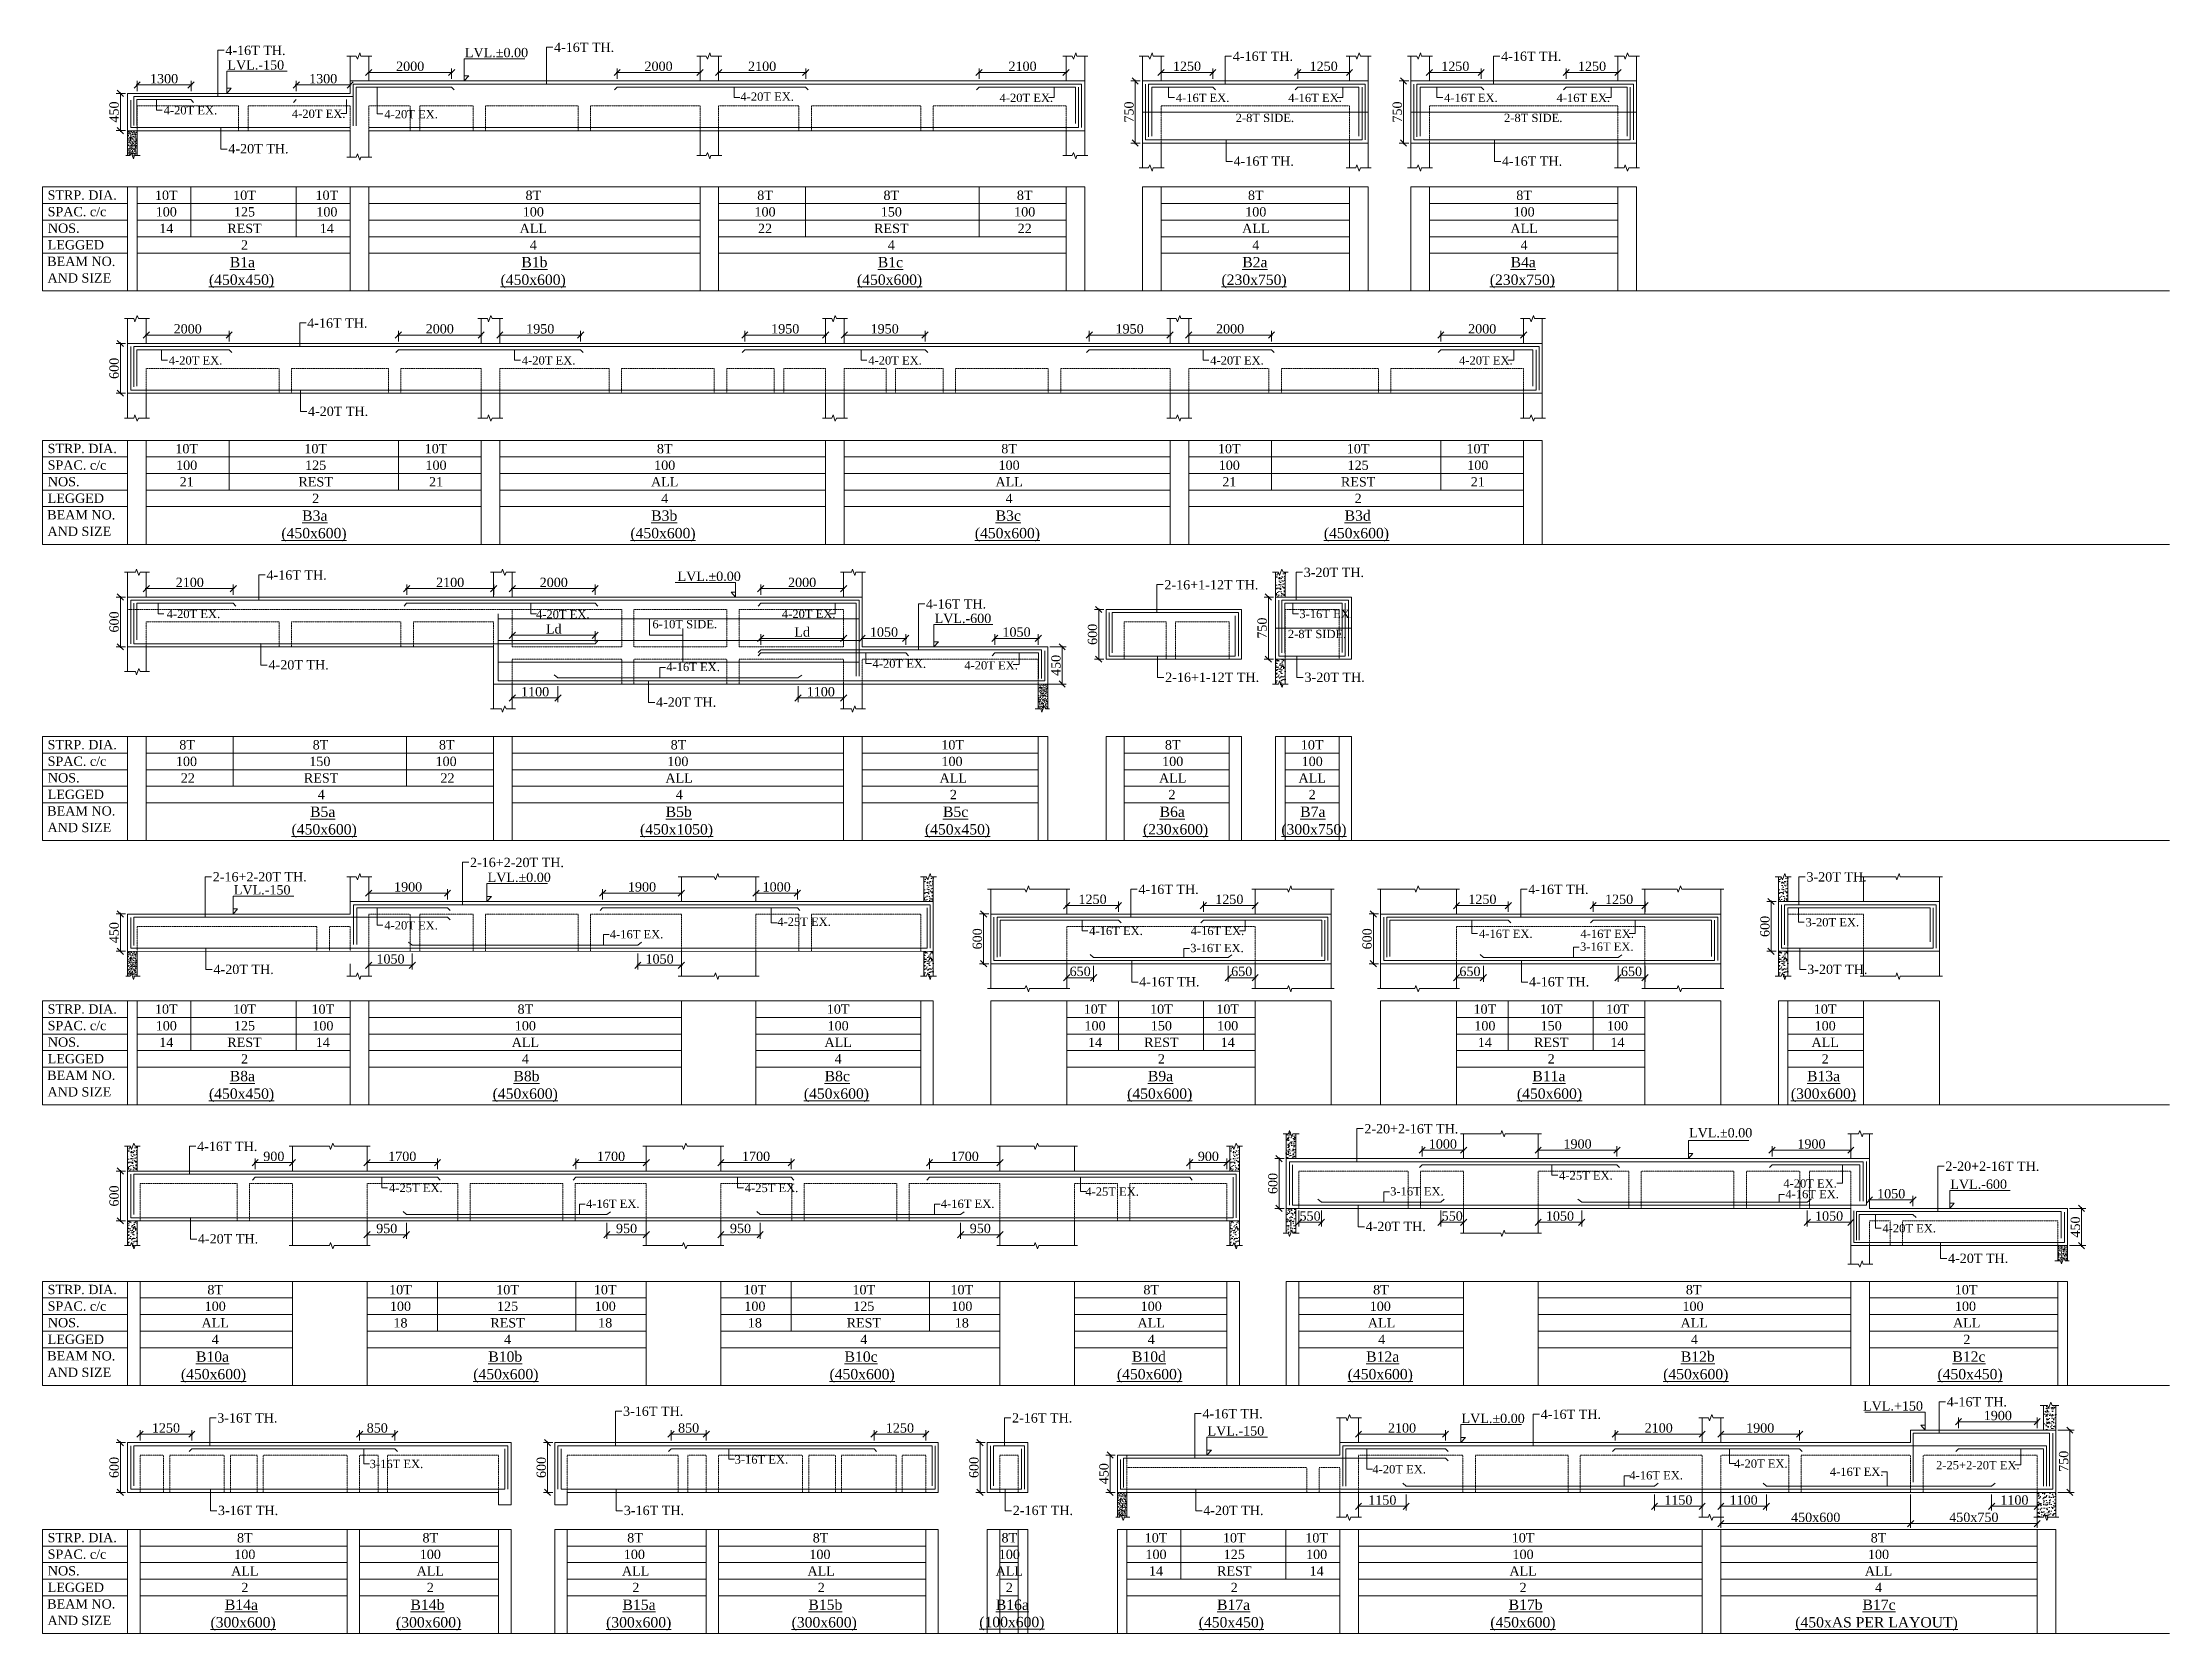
# Model space of a CAD drawing. Header units: millimetres. Extents: x 9781889 to 10654170, y -7832723 to -7608561.
# Drawn here: x 9914775 to 9966109, y -7799039 to -7760641 of the extents above; entities that cross this region are included whole.
import ezdxf
from ezdxf.enums import TextEntityAlignment as Align

# ---------------------------------------------------------------- set-up
doc = ezdxf.new("R2010")
doc.units = ezdxf.units.MM
doc.header["$LTSCALE"] = 10
doc.header["$PDMODE"] = 3
doc.linetypes.add('HIDDEN', pattern=[0.375, 0.25, -0.125])
for name, color, linetype, lineweight in [('LVL', 3, 'Continuous', 0), ('S-CUT OUT LINE', 9, 'Continuous', 0), ('S-DIM L.S.', 7, 'Continuous', 0), ('S-HATCH', 8, 'Continuous', 0), ('S-L.S.SECTION', 5, 'Continuous', 0), ('S-L.S.SLAB LINE', 252, 'HIDDEN', 0), ('S-L.S.STEEL', 1, 'Continuous', 9), ('S-L.S.STEEL 1', 6, 'Continuous', 0), ('S-SECTION MARK', 7, 'Continuous', 0), ('S-SHEET', 251, 'Continuous', 0), ('S-TEXT', 7, 'Continuous', 0), ('S-TEXT L.S. BEAM NO.', 30, 'Continuous', 0), ('S-TEXT. L.S.', 7, 'Continuous', 0)]:
    doc.layers.add(name, color=color, linetype=linetype, lineweight=lineweight)
doc.styles.add('135', font='arial.ttf', dxfattribs={"width": 0.8, "height": 135})
doc.styles.get("Standard").update_dxf_attribs({"font": 'arial.ttf'})
doc.styles.add('TEXT', font='times.ttf')
doc.dimstyles.new('75', dxfattribs={"dimtxt": 135, "dimasz": 90, "dimexe": 0.1, "dimexo": 0.03, "dimgap": 0.09, "dimtad": 1, "dimdec": 0, "dimzin": 0, "dimdsep": 46, "dimtxsty": '135', "dimblk": 'ARCHTICK', "dimcen": 0.09, "dimclrd": 256, "dimclre": 256, "dimclrt": 256, "dimadec": 0, "dimazin": 0, "dimtfac": 1, "dimtdec": 0, "dimtofl": 0, "dimtmove": 1, "dimatfit": 3, "dimldrblk": 'DOTSMALL', "dimfxl": 1, "dimtolj": 1, "dimtzin": 0, "dimlwd": -1, "dimlwe": -1, "dimarcsym": 0})
doc.dimstyles.new('SETU_1', dxfattribs={"dimtxt": 200, "dimasz": 150, "dimexe": 100, "dimexo": 50, "dimgap": 35, "dimtad": 1, "dimdec": 0, "dimzin": 0, "dimdsep": 46, "dimtxsty": 'Standard', "dimblk": 'OBLIQUE', "dimcen": 150, "dimdle": 25, "dimclrd": 256, "dimclre": 7, "dimclrt": 256, "dimadec": 0, "dimazin": 0, "dimtfac": 1, "dimtdec": 0, "dimtofl": 0, "dimtmove": 1, "dimatfit": 3, "dimfxl": 1, "dimtolj": 1, "dimtzin": 0, "dimlwd": -1, "dimlwe": 5, "dimarcsym": 1})
pattern_1 = [(50, (-102448.59, 44267.31), (182.184669, -15.9390855), [19.05, -209.55]), (355, (-102448.59, 44267.31), (-35.2434214, 191.0568452), [15.24, -167.6405842]), (100.4514447, (-102433.4, 44265.98), (146.941247, 175.117752), [16.1900088, -178.0902446]), (46.1842, (-102448.59, 44318.11), (271.079041, -42.042328), [28.575, -314.325]), (96.6355576, (-102426, 44314.6), (237.404134, 247.4261246), [24.285023, -267.135608]), (351.1841512, (-102448.6, 44318.1), (237.404134, 247.4261246), [22.859967, -251.459732]), (21, (-102423.19, 44305.41), (151.6143913, -102.2651982), [19.05, -209.55]), (326, (-102423.19, 44305.41), (61.8020283, 184.187966), [15.24, -167.64]), (71.451445, (-102410.55, 44296.89), (213.4164193, 81.922769), [16.1900088, -178.0899376]), (37.5, (-102448.59, 44267.31), (3.08860325, 84.55503887), [0, -165.608, 0, -170.18, 0, -168.275]), (7.5, (-102448.59, 44267.31), (66.8196625, 100.1805748), [0, -97.028, 0, -161.798, 0, -64.135]), (327.5, (-102505.23, 44267.31), (135.59059517, -5.728744), [0, -63.5, 0, -198.12, 0, -262.89]), (317.5, (-102530.63, 44267.31), (148.1291814, 25.426491), [0, -82.55, 0, -131.572, 0, -186.69])]
pattern_2 = [(50, (-121663.63, 37762.91), (182.184669, -15.9390855), [19.05, -209.55]), (355, (-121663.63, 37762.91), (-35.2434214, 191.0568452), [15.24, -167.6405842]), (100.4514447, (-121648.45, 37761.59), (146.941247, 175.117752), [16.1900088, -178.0902446]), (46.1842, (-121663.63, 37813.71), (271.079041, -42.042328), [28.575, -314.325]), (96.6355576, (-121641.04, 37810.2), (237.404134, 247.4261246), [24.285023, -267.135608]), (351.1841512, (-121663.63, 37813.71), (237.404134, 247.4261246), [22.859967, -251.459732]), (21, (-121638.23, 37801.01), (151.6143913, -102.2651982), [19.05, -209.55]), (326, (-121638.23, 37801.01), (61.8020283, 184.187966), [15.24, -167.64]), (71.451445, (-121625.6, 37792.5), (213.4164193, 81.922769), [16.1900088, -178.0899376]), (37.5, (-121663.634, 37762.914), (3.08860325, 84.55503887), [0, -165.608, 0, -170.18, 0, -168.275]), (7.5, (-121663.63, 37762.91), (66.8196625, 100.1805748), [0, -97.028, 0, -161.798, 0, -64.135]), (327.5, (-121720.276, 37762.914), (135.59059517, -5.728744), [0, -63.5, 0, -198.12, 0, -262.89]), (317.5, (-121745.68, 37762.91), (148.1291814, 25.426491), [0, -82.55, 0, -131.572, 0, -186.69])]
pattern_3 = [(50, (-95059.73, 37762.91), (182.184669, -15.9390855), [19.05, -209.55]), (355, (-95059.73, 37762.91), (-35.2434214, 191.0568452), [15.24, -167.6405842]), (100.4514447, (-95044.55, 37761.59), (146.941247, 175.117752), [16.1900088, -178.0902446]), (46.1842, (-95059.73, 37813.71), (271.079041, -42.042328), [28.575, -314.325]), (96.6355576, (-95037.14, 37810.2), (237.404134, 247.4261246), [24.285023, -267.135608]), (351.1841512, (-95059.73, 37813.71), (237.404134, 247.4261246), [22.859967, -251.459732]), (21, (-95034.33, 37801.01), (151.6143913, -102.2651982), [19.05, -209.55]), (326, (-95034.33, 37801.01), (61.8020283, 184.187966), [15.24, -167.64]), (71.451445, (-95021.7, 37792.5), (213.4164193, 81.922769), [16.1900088, -178.0899376]), (37.5, (-95059.73, 37762.914), (3.08860325, 84.55503887), [0, -165.608, 0, -170.18, 0, -168.275]), (7.5, (-95059.73, 37762.91), (66.8196625, 100.1805748), [0, -97.028, 0, -161.798, 0, -64.135]), (327.5, (-95116.37, 37762.914), (135.59059517, -5.728744), [0, -63.5, 0, -198.12, 0, -262.89]), (317.5, (-95141.77, 37762.91), (148.1291814, 25.426491), [0, -82.55, 0, -131.572, 0, -186.69])]
pattern_4 = [(50, (-81821.64, 44267.31), (182.184669, -15.9390855), [19.05, -209.55]), (355, (-81821.64, 44267.31), (-35.2434214, 191.0568452), [15.24, -167.6405842]), (100.4514447, (-81806.46, 44265.98), (146.941247, 175.117752), [16.1900088, -178.0902446]), (46.1842, (-81821.64, 44318.11), (271.079041, -42.042328), [28.575, -314.325]), (96.6355576, (-81799.05, 44314.6), (237.404134, 247.4261246), [24.285023, -267.135608]), (351.1841512, (-81821.64, 44318.1), (237.404134, 247.4261246), [22.859967, -251.459732]), (21, (-81796.24, 44305.41), (151.6143913, -102.2651982), [19.05, -209.55]), (326, (-81796.24, 44305.41), (61.8020283, 184.187966), [15.24, -167.64]), (71.451445, (-81783.6, 44296.89), (213.4164193, 81.922769), [16.1900088, -178.0899376]), (37.5, (-81821.64, 44267.31), (3.08860325, 84.55503887), [0, -165.608, 0, -170.18, 0, -168.275]), (7.5, (-81821.64, 44267.31), (66.8196625, 100.1805748), [0, -97.028, 0, -161.798, 0, -64.135]), (327.5, (-81878.28, 44267.31), (135.59059517, -5.728744), [0, -63.5, 0, -198.12, 0, -262.89]), (317.5, (-81903.68, 44267.31), (148.1291814, 25.426491), [0, -82.55, 0, -131.572, 0, -186.69])]
pattern_5 = [(50, (-96584.45, 38062.91), (182.184669, -15.9390855), [19.05, -209.55]), (355, (-96584.45, 38062.91), (-35.2434214, 191.0568452), [15.24, -167.6405842]), (100.4514447, (-96569.27, 38061.59), (146.941247, 175.117752), [16.1900088, -178.0902446]), (46.1842, (-96584.45, 38113.71), (271.079041, -42.042328), [28.575, -314.325]), (96.6355576, (-96561.86, 38110.2), (237.404134, 247.4261246), [24.285023, -267.135608]), (351.1841512, (-96584.45, 38113.7), (237.404134, 247.4261246), [22.859967, -251.459732]), (21, (-96559.05, 38101.01), (151.6143913, -102.2651982), [19.05, -209.55]), (326, (-96559.05, 38101.01), (61.8020283, 184.187966), [15.24, -167.64]), (71.451445, (-96546.42, 38092.5), (213.4164193, 81.922769), [16.1900088, -178.0899376]), (37.5, (-96584.45, 38062.914), (3.08860325, 84.55503887), [0, -165.608, 0, -170.18, 0, -168.275]), (7.5, (-96584.45, 38062.91), (66.8196625, 100.1805748), [0, -97.028, 0, -161.798, 0, -64.135]), (327.5, (-96641.094, 38062.914), (135.59059517, -5.728744), [0, -63.5, 0, -198.12, 0, -262.89]), (317.5, (-96666.5, 38062.91), (148.1291814, 25.426491), [0, -82.55, 0, -131.572, 0, -186.69])]

msp = doc.modelspace()

# ---------------------------------------------------------------- texts
at = {"layer": 'LVL', "style": 'TEXT'}
for s, p in [('LVL.-150', (9919236.9, -7761294.8, 0)), ('LVL.%%P0.00', (9924967.7, -7760994.8, 0)), ('LVL.%%P0.00', (9930101.1, -7773634.9, 0)), ('LVL.-600', (9936304.6, -7774651.3, 0)), ('LVL.%%P0.00', (9925515.9, -7780901, 0)), ('LVL.-150', (9919391.4, -7781203.4, 0)), ('LVL.%%P0.00', (9954513.4, -7787065.9, 0)), ('LVL.-600', (9960819.6, -7788307.8, 0)), ('LVL.+150', (9958712.9, -7793659.8, 0)), ('LVL.-150', (9942891.8, -7794262.2, 0)), ('LVL.%%P0.00', (9949022.1, -7793959.8, 0))]:
    msp.add_text(s, height=225, dxfattribs=at).set_placement(p)
at = {"layer": 'S-L.S.STEEL 1', "style": 'TEXT'}
for s, p in [('2-8T SIDE.', (9943571.4, -7762558.8, 0)), ('2-8T SIDE.', (9950047.5, -7762558.8, 0)), ('6-10T SIDE.', (9929494.5, -7774777.9, 0)), ('2-8T SIDE.', (9944831.7, -7775015.5, 0))]:
    msp.add_text(s, height=200, dxfattribs=at).set_placement(p)
at = {"layer": 'S-TEXT', "style": 'TEXT'}
for s, p in [('STRP. DIA.', (9915731.4, -7764434.6, 0)), ('SPAC. c/c', (9915605.8, -7764834.6, 0)), ('NOS.', (9915285.2, -7765234.6, 0)), ('BEAM NO.', (9915709.1, -7766034.6, 0)), ('LEGGED', (9915577.9, -7765634.6, 0)), ('AND SIZE', (9915663.9, -7766434.6, 0)), ('STRP. DIA.', (9915731.4, -7770551, 0)), ('SPAC. c/c', (9915605.8, -7770951, 0)), ('NOS.', (9915285.2, -7771351, 0)), ('BEAM NO.', (9915709.1, -7772151, 0)), ('LEGGED', (9915577.9, -7771751, 0)), ('AND SIZE', (9915663.9, -7772551, 0)), ('STRP. DIA.', (9915731.4, -7777699.1, 0)), ('SPAC. c/c', (9915605.8, -7778099.1, 0)), ('NOS.', (9915285.2, -7778499.1, 0)), ('BEAM NO.', (9915709.1, -7779299.1, 0)), ('LEGGED', (9915577.9, -7778899.1, 0)), ('AND SIZE', (9915663.9, -7779699.1, 0)), ('STRP. DIA.', (9915731.4, -7784079, 0)), ('SPAC. c/c', (9915605.8, -7784479, 0)), ('NOS.', (9915285.2, -7784879, 0)), ('LEGGED', (9915577.9, -7785279, 0)), ('BEAM NO.', (9915709.1, -7785679, 0)), ('AND SIZE', (9915663.9, -7786079, 0)), ('STRP. DIA.', (9915731.4, -7790849.5, 0)), ('NOS.', (9915285.2, -7791649.5, 0)), ('SPAC. c/c', (9915605.8, -7791249.5, 0)), ('LEGGED', (9915577.9, -7792049.5, 0)), ('BEAM NO.', (9915709.1, -7792449.5, 0)), ('AND SIZE', (9915663.9, -7792849.5, 0)), ('STRP. DIA.', (9915731.4, -7796837.8, 0)), ('SPAC. c/c', (9915605.8, -7797237.8, 0)), ('NOS.', (9915285.2, -7797637.8, 0)), ('LEGGED', (9915577.9, -7798037.8, 0)), ('BEAM NO.', (9915709.1, -7798437.8, 0)), ('AND SIZE', (9915663.9, -7798837.8, 0))]:
    msp.add_text(s, height=225, dxfattribs=at).set_placement(p, align=Align.CENTER)
at = {"layer": 'S-TEXT', "linetype": 'ByBlock', "style": 'TEXT'}
for s, p in [('10T', (9917761.2, -7764326.6, 0)), ('10T', (9919649.1, -7764326.6, 0)), ('10T', (9921637.1, -7764326.6, 0)), ('8T', (9926620.1, -7764326.6, 0)), ('8T', (9932213, -7764326.6, 0)), ('8T', (9935260.1, -7764326.6, 0)), ('8T', (9938479.7, -7764326.6, 0)), ('8T', (9944056.6, -7764326.6, 0)), ('8T', (9950532.7, -7764326.6, 0)), ('100', (9917761.2, -7764726.6, 0)), ('125', (9919649.1, -7764726.6, 0)), ('100', (9921637.1, -7764726.6, 0)), ('100', (9926620.1, -7764726.6, 0)), ('100', (9932213, -7764726.6, 0)), ('150', (9935260.1, -7764726.6, 0)), ('100', (9938479.7, -7764726.6, 0)), ('100', (9944056.6, -7764726.6, 0)), ('100', (9950532.7, -7764726.6, 0)), ('14', (9917761.2, -7765126.6, 0)), ('REST', (9919649.1, -7765126.6, 0)), ('14', (9921637.1, -7765126.6, 0)), ('ALL', (9926620.1, -7765126.6, 0)), ('22', (9932213, -7765126.6, 0)), ('REST', (9935260.1, -7765126.6, 0)), ('22', (9938479.7, -7765126.6, 0)), ('ALL', (9944056.6, -7765126.6, 0)), ('ALL', (9950532.7, -7765126.6, 0)), ('2', (9919649.1, -7765526.6, 0)), ('4', (9926620.1, -7765526.6, 0)), ('4', (9935260.1, -7765526.6, 0)), ('4', (9944056.6, -7765526.6, 0)), ('4', (9950532.7, -7765526.6, 0)), ('10T', (9918253.4, -7770442.9, 0)), ('10T', (9921367.3, -7770442.9, 0)), ('10T', (9924271.9, -7770442.9, 0)), ('8T', (9929790.8, -7770442.9, 0)), ('8T', (9938103.3, -7770442.9, 0)), ('10T', (9943417.2, -7770442.9, 0)), ('10T', (9946526.8, -7770442.9, 0)), ('10T', (9949415.4, -7770442.9, 0)), ('100', (9918253.4, -7770842.9, 0)), ('125', (9921367.3, -7770842.9, 0)), ('100', (9924271.9, -7770842.9, 0)), ('100', (9929790.8, -7770842.9, 0)), ('100', (9938103.3, -7770842.9, 0)), ('100', (9943417.2, -7770842.9, 0)), ('125', (9946526.8, -7770842.9, 0)), ('100', (9949415.4, -7770842.9, 0)), ('21', (9918253.4, -7771242.9, 0)), ('REST', (9921367.3, -7771242.9, 0)), ('21', (9924271.9, -7771242.9, 0)), ('ALL', (9929790.8, -7771242.9, 0)), ('ALL', (9938103.3, -7771242.9, 0)), ('21', (9943417.2, -7771242.9, 0)), ('REST', (9946526.8, -7771242.9, 0)), ('21', (9949415.4, -7771242.9, 0)), ('2', (9921367.3, -7771642.9, 0)), ('4', (9929790.8, -7771642.9, 0)), ('4', (9938103.3, -7771642.9, 0)), ('2', (9946526.8, -7771642.9, 0)), ('8T', (9918263.9, -7777591, 0)), ('8T', (9921483.5, -7777591, 0)), ('8T', (9924530.6, -7777591, 0)), ('8T', (9930123.5, -7777591, 0)), ('10T', (9936740.6, -7777591, 0)), ('8T', (9942052.1, -7777591, 0)), ('10T', (9945418, -7777591, 0)), ('100', (9918248.7, -7777991, 0)), ('150', (9921468.3, -7777991, 0)), ('100', (9924515.3, -7777991, 0)), ('100', (9930108.3, -7777991, 0)), ('100', (9936725.3, -7777991, 0)), ('100', (9942052.1, -7777991, 0)), ('100', (9945418, -7777991, 0)), ('22', (9918282.4, -7778391, 0)), ('REST', (9921498, -7778391, 0)), ('22', (9924549.1, -7778391, 0)), ('ALL', (9930138, -7778391, 0)), ('ALL', (9936755, -7778391, 0)), ('ALL', (9942052.1, -7778391, 0)), ('ALL', (9945418, -7778391, 0)), ('4', (9921502, -7778791, 0)), ('4', (9930142, -7778791, 0)), ('2', (9936759.1, -7778791, 0)), ('2', (9942034.8, -7778791, 0)), ('2', (9945418, -7778791, 0)), ('10T', (9917761.2, -7783971, 0)), ('100', (9917761.2, -7784371, 0)), ('10T', (9919649.1, -7783971, 0)), ('125', (9919649.1, -7784371, 0)), ('10T', (9921540.4, -7783971, 0)), ('100', (9921540.4, -7784371, 0)), ('100', (9926428.5, -7784371, 0)), ('8T', (9926428.5, -7783971, 0)), ('10T', (9933976.5, -7783971, 0)), ('100', (9933976.5, -7784371, 0)), ('10T', (9940177.8, -7783971, 0)), ('100', (9940177.8, -7784371, 0)), ('10T', (9941778.8, -7783971, 0)), ('150', (9941778.8, -7784371, 0)), ('10T', (9943379.1, -7783971, 0)), ('100', (9943379.1, -7784371, 0)), ('10T', (9949585.7, -7783971, 0)), ('100', (9949585.7, -7784371, 0)), ('10T', (9951186.7, -7783971, 0)), ('150', (9951186.7, -7784371, 0)), ('10T', (9952787, -7783971, 0)), ('100', (9952787, -7784371, 0)), ('10T', (9957799, -7783971, 0)), ('100', (9957799, -7784371, 0)), ('14', (9917761.2, -7784771, 0)), ('REST', (9919649.1, -7784771, 0)), ('14', (9921540.4, -7784771, 0)), ('ALL', (9926428.5, -7784771, 0)), ('ALL', (9933976.5, -7784771, 0)), ('14', (9940177.8, -7784771, 0)), ('REST', (9941778.8, -7784771, 0)), ('14', (9943379.1, -7784771, 0)), ('14', (9949585.7, -7784771, 0)), ('REST', (9951186.7, -7784771, 0)), ('14', (9952787, -7784771, 0)), ('ALL', (9957799, -7784771, 0)), ('2', (9919649.1, -7785171, 0)), ('4', (9926428.5, -7785171, 0)), ('4', (9933976.5, -7785171, 0)), ('2', (9941778.8, -7785171, 0)), ('2', (9951186.7, -7785171, 0)), ('2', (9957799, -7785171, 0)), ('8T', (9918942.2, -7790741.4, 0)), ('10T', (9923413.2, -7790741.4, 0)), ('10T', (9925998.1, -7790741.4, 0)), ('10T', (9928355.2, -7790741.4, 0)), ('10T', (9931967.4, -7790741.4, 0)), ('10T', (9934596.5, -7790741.4, 0)), ('10T', (9936962.1, -7790741.4, 0)), ('8T', (9941532.9, -7790741.4, 0)), ('8T', (9947077.2, -7790741.4, 0)), ('8T', (9954625.2, -7790741.4, 0)), ('10T', (9961200.7, -7790741.4, 0)), ('ALL', (9918942.2, -7791541.4, 0)), ('100', (9918942.2, -7791141.4, 0)), ('100', (9923413.2, -7791141.4, 0)), ('18', (9923413.2, -7791541.4, 0)), ('REST', (9925998.1, -7791541.4, 0)), ('125', (9925998.1, -7791141.4, 0)), ('100', (9928355.2, -7791141.4, 0)), ('18', (9928355.2, -7791541.4, 0)), ('100', (9931967.4, -7791141.4, 0)), ('18', (9931967.4, -7791541.4, 0)), ('REST', (9934596.5, -7791541.4, 0)), ('125', (9934596.5, -7791141.4, 0)), ('100', (9936962.1, -7791141.4, 0)), ('18', (9936962.1, -7791541.4, 0)), ('ALL', (9941532.9, -7791541.4, 0)), ('100', (9941532.9, -7791141.4, 0)), ('ALL', (9947091.7, -7791541.4, 0)), ('100', (9947062, -7791141.4, 0)), ('ALL', (9954639.7, -7791541.4, 0)), ('100', (9954610, -7791141.4, 0)), ('ALL', (9961215.1, -7791541.4, 0)), ('100', (9961185.4, -7791141.4, 0)), ('4', (9918942.2, -7791941.4, 0)), ('4', (9925998.1, -7791941.4, 0)), ('4', (9934596.5, -7791941.4, 0)), ('4', (9941532.9, -7791941.4, 0)), ('4', (9947095.7, -7791941.4, 0)), ('4', (9954643.7, -7791941.4, 0)), ('2', (9961219.2, -7791941.4, 0)), ('8T', (9919656.6, -7796729.8, 0)), ('8T', (9924134.1, -7796729.8, 0)), ('8T', (9929074.8, -7796729.8, 0)), ('8T', (9933552.3, -7796729.8, 0)), ('8T', (9938108.6, -7796729.8, 0)), ('10T', (9941649.2, -7796729.8, 0)), ('10T', (9943537.2, -7796729.8, 0)), ('10T', (9945525.2, -7796729.8, 0)), ('10T', (9950508.1, -7796729.8, 0)), ('8T', (9959086.5, -7796729.8, 0)), ('100', (9919656.6, -7797129.8, 0)), ('100', (9924134.1, -7797129.8, 0)), ('100', (9929059.6, -7797129.8, 0)), ('100', (9933537.1, -7797129.8, 0)), ('100', (9938108.6, -7797129.8, 0)), ('100', (9941649.2, -7797129.8, 0)), ('125', (9943537.2, -7797129.8, 0)), ('100', (9945525.2, -7797129.8, 0)), ('100', (9950508.1, -7797129.8, 0)), ('100', (9959086.5, -7797129.8, 0)), ('ALL', (9919656.6, -7797529.8, 0)), ('ALL', (9924134.1, -7797529.8, 0)), ('ALL', (9929089.3, -7797529.8, 0)), ('ALL', (9933566.8, -7797529.8, 0)), ('ALL', (9938108.6, -7797529.8, 0)), ('14', (9941649.2, -7797529.8, 0)), ('REST', (9943537.2, -7797529.8, 0)), ('14', (9945525.2, -7797529.8, 0)), ('ALL', (9950508.1, -7797529.8, 0)), ('ALL', (9959086.5, -7797529.8, 0)), ('2', (9919656.6, -7797929.8, 0)), ('2', (9924134.1, -7797929.8, 0)), ('2', (9929093.3, -7797929.8, 0)), ('2', (9933570.8, -7797929.8, 0)), ('2', (9938108.6, -7797929.8, 0)), ('2', (9943537.2, -7797929.8, 0)), ('2', (9950508.1, -7797929.8, 0)), ('4', (9959086.5, -7797929.8, 0))]:
    msp.add_text(s, height=225, dxfattribs=at).set_placement(p, align=Align.MIDDLE_CENTER)
at = {"layer": 'S-TEXT L.S. BEAM NO.', "color": 145, "linetype": 'ByBlock', "style": 'TEXT'}
for s, p in [('%%UB1a', (9919294, -7766067.2, 0)), ('%%U(450x450)', (9918791.6, -7766490.2, 0)), ('%%UB5c', (9936507.5, -7779331.7, 0)), ('%%U(450x450)', (9936072, -7779754.7, 0)), ('%%UB8a', (9919294, -7785711.6, 0)), ('%%U(450x450)', (9918791.6, -7786134.6, 0)), ('%%UB12c', (9960869.5, -7792482.1, 0)), ('%%U(450x450)', (9960509.7, -7792905.1, 0)), ('%%U(450x450)', (9942679.7, -7798893.4, 0)), ('%%UB17a', (9943121.9, -7798470.4, 0))]:
    msp.add_text(s, height=250, dxfattribs=at).set_placement(p)
at = {"layer": 'S-TEXT L.S. BEAM NO.', "color": 140, "linetype": 'ByBlock', "style": 'TEXT'}
for s, p in [('%%UB1b', (9926332.1, -7766067.2, 0)), ('%%UB1c', (9934934.7, -7766067.2, 0)), ('%%U(450x600)', (9925829.7, -7766490.2, 0)), ('%%U(450x600)', (9934432.3, -7766490.2, 0)), ('%%UB3a', (9921041.9, -7772183.6, 0)), ('%%UB3b', (9929465.4, -7772183.6, 0)), ('%%UB3c', (9937777.9, -7772183.6, 0)), ('%%UB3d', (9946201.4, -7772183.6, 0)), ('%%U(450x600)', (9920539.5, -7772606.6, 0)), ('%%U(450x600)', (9928963, -7772606.6, 0)), ('%%U(450x600)', (9937275.5, -7772606.6, 0)), ('%%U(450x600)', (9945699, -7772606.6, 0)), ('%%UB5a', (9921232.1, -7779331.7, 0)), ('%%U(450x600)', (9920785.3, -7779754.7, 0)), ('%%UB8b', (9926140.5, -7785711.6, 0)), ('%%UB8c', (9933651.1, -7785711.6, 0)), ('%%UB9a', (9941453.4, -7785711.6, 0)), ('%%UB11a', (9950732.9, -7785711.6, 0)), ('%%U(450x600)', (9925638.1, -7786134.6, 0)), ('%%U(450x600)', (9933148.7, -7786134.6, 0)), ('%%U(450x600)', (9940951, -7786134.6, 0)), ('%%U(450x600)', (9950358.9, -7786134.6, 0)), ('%%UB10a', (9918478.1, -7792482.1, 0)), ('%%UB10b', (9925534, -7792482.1, 0)), ('%%UB10c', (9934132.3, -7792482.1, 0)), ('%%UB10d', (9941068.8, -7792482.1, 0)), ('%%UB12a', (9946721.9, -7792482.1, 0)), ('%%UB12b', (9954316.4, -7792482.1, 0)), ('%%U(450x600)', (9918114.4, -7792905.1, 0)), ('%%U(450x600)', (9925170.3, -7792905.1, 0)), ('%%U(450x600)', (9933768.7, -7792905.1, 0)), ('%%U(450x600)', (9940705.1, -7792905.1, 0)), ('%%U(450x600)', (9946275.1, -7792905.1, 0)), ('%%U(450x600)', (9953889.6, -7792905.1, 0)), ('%%U(450x600)', (9949717.7, -7798893.4, 0)), ('%%UB17b', (9950159.9, -7798470.4, 0)), ('%%U(450xAS PER LAYOUT)', (9957077.5, -7798893.4, 0)), ('%%UB17c', (9958700.8, -7798470.4, 0))]:
    msp.add_text(s, height=250, dxfattribs=at).set_placement(p)
at = {"layer": 'S-TEXT L.S. BEAM NO.', "color": 61, "linetype": 'ByBlock', "style": 'TEXT'}
for s, p in [('%%UB2a', (9943731.2, -7766067.2, 0)), ('%%UB4a', (9950207.3, -7766067.2, 0)), ('%%U(230x750)', (9943228.8, -7766490.2, 0)), ('%%U(230x750)', (9949704.9, -7766490.2, 0))]:
    msp.add_text(s, height=250, dxfattribs=at).set_placement(p)
at = {"layer": 'S-TEXT L.S. BEAM NO.', "color": 200, "linetype": 'ByBlock', "style": 'TEXT'}
for s, p in [('%%UB5b', (9929814.7, -7779331.7, 0)), ('%%U(450x1050)', (9929195.6, -7779754.7, 0))]:
    msp.add_text(s, height=250, dxfattribs=at).set_placement(p)
at = {"layer": 'S-TEXT L.S. BEAM NO.', "color": 1, "linetype": 'ByBlock', "style": 'TEXT'}
for s, p in [('%%UB6a', (9941736.5, -7779331.7, 0)), ('%%U(230x600)', (9941334.1, -7779754.7, 0))]:
    msp.add_text(s, height=250, dxfattribs=at).set_placement(p)
at = {"layer": 'S-TEXT L.S. BEAM NO.', "color": 91, "linetype": 'ByBlock', "style": 'TEXT'}
for s, p in [('%%UB7a', (9945129.3, -7779331.7, 0)), ('%%U(300x750)', (9944673.5, -7779754.7, 0))]:
    msp.add_text(s, height=250, dxfattribs=at).set_placement(p)
at = {"layer": 'S-TEXT L.S. BEAM NO.', "linetype": 'ByBlock', "style": 'TEXT'}
for s, p in [('%%UB13a', (9957362.9, -7785711.6, 0)), ('%%U(300x600)', (9956971.2, -7786134.6, 0)), ('%%U(300x600)', (9918828.8, -7798893.4, 0)), ('%%UB14a', (9919176.6, -7798470.4, 0)), ('%%U(300x600)', (9923306.3, -7798893.4, 0)), ('%%UB14b', (9923654.1, -7798470.4, 0)), ('%%U(300x600)', (9928376.6, -7798893.4, 0)), ('%%UB15a', (9928773.4, -7798470.4, 0)), ('%%U(300x600)', (9932854.1, -7798893.4, 0)), ('%%UB15b', (9933259.5, -7798470.4, 0))]:
    msp.add_text(s, height=250, dxfattribs=at).set_placement(p)
at = {"layer": 'S-TEXT L.S. BEAM NO.', "color": 2, "linetype": 'ByBlock', "style": 'TEXT'}
for s, p in [('%%U(100x600)', (9937383.4, -7798888.5, 0)), ('%%UB16a', (9937783.2, -7798470.4, 0))]:
    msp.add_text(s, height=250, dxfattribs=at).set_placement(p)
at = {"layer": 'S-TEXT. L.S.', "style": 'TEXT'}
for s, height, p in [('4-16T TH.', 225, (9927118.9, -7760868.5, 0)), ('4-16T TH.', 225, (9919186.5, -7760941.7, 0)), ('4-16T TH.', 225, (9943502.8, -7761083.9, 0)), ('4-16T TH.', 225, (9949978.9, -7761083.9, 0)), ('4-20T EX.', 200, (9917697.4, -7762375.8, 0)), ('4-20T EX.', 200, (9931618.6, -7762046.7, 0)), ('4-20T EX.', 200, (9937872.1, -7762075.8, 0)), ('4-16T EX.', 200, (9942127, -7762075.8, 0)), ('4-16T EX.', 200, (9944839.9, -7762075.8, 0)), ('4-16T EX.', 200, (9948603.1, -7762075.8, 0)), ('4-16T EX.', 200, (9951316, -7762075.8, 0)), ('4-20T EX.', 200, (9920792.5, -7762459.7, 0)), ('4-20T EX.', 200, (9923023.6, -7762470.3, 0)), ('4-20T TH.', 225, (9919258.9, -7763316.1, 0)), ('4-16T TH.', 225, (9943521.2, -7763616.1, 0)), ('4-16T TH.', 225, (9949997.3, -7763616.1, 0)), ('4-16T TH.', 225, (9921162.7, -7767523.1, 0)), ('4-20T EX.', 200, (9917822.3, -7768412.8, 0)), ('4-20T EX.', 200, (9926343.1, -7768412.8, 0)), ('4-20T EX.', 200, (9934704.3, -7768412.8, 0)), ('4-20T EX.', 200, (9942957.5, -7768412.8, 0)), ('4-20T EX.', 200, (9948963.9, -7768412.8, 0)), ('4-20T TH.', 225, (9921181.1, -7769653.1, 0)), ('4-16T TH.', 225, (9920180.2, -7773604.9, 0)), ('3-20T TH.', 225, (9945214.5, -7773540.7, 0)), ('2-16+1-12T TH.', 225, (9941851.3, -7773840.7, 0)), ('4-20T EX.', 200, (9917769.2, -7774532.5, 0)), ('4-20T EX.', 200, (9926684, -7774540.5, 0)), ('4-20T EX.', 200, (9932618.9, -7774531.5, 0)), ('4-16T TH.', 225, (9936095.1, -7774302.9, 0)), ('3-16T EX.', 200, (9945109.2, -7774532.5, 0)), ('4-20T TH.', 225, (9920228.7, -7775772.8, 0)), ('4-20T EX.', 200, (9934807, -7775732.2, 0)), ('4-20T EX.', 200, (9937021.5, -7775772.3, 0)), ('4-16T EX.', 200, (9929829, -7775812.1, 0)), ('2-16+1-12T TH.', 225, (9941869.7, -7776072.8, 0)), ('3-20T TH.', 225, (9945232.8, -7776072.8, 0)), ('4-20T TH.', 225, (9929580.6, -7776672.5, 0)), ('2-16+2-20T TH.', 225, (9918882.7, -7780888.7, 0)), ('2-16+2-20T TH.', 225, (9925090.9, -7780542, 0)), ('3-20T TH.', 225, (9957347.9, -7780890.2, 0)), ('4-16T TH.', 225, (9941225.1, -7781190.2, 0)), ('4-16T TH.', 225, (9950633, -7781190.2, 0)), ('4-20T EX.', 200, (9923023.6, -7782047.9, 0)), ('4-16T EX.', 200, (9928465.8, -7782262.4, 0)), ('4-25T EX.', 200, (9932508.7, -7781960, 0)), ('4-16T EX.', 200, (9940037.2, -7782182, 0)), ('4-16T EX.', 200, (9942484.9, -7782182, 0)), ('4-16T EX.', 200, (9949445.1, -7782251.4, 0)), ('4-16T EX.', 200, (9951892.8, -7782251.4, 0)), ('3-20T EX.', 200, (9957325.7, -7781972.7, 0)), ('3-16T EX.', 200, (9942474.1, -7782594.9, 0)), ('3-16T EX.', 200, (9951882, -7782562.4, 0)), ('4-20T TH.', 225, (9918901.1, -7783122.3, 0)), ('4-16T TH.', 225, (9941243.4, -7783422.3, 0)), ('4-16T TH.', 225, (9950651.3, -7783422.3, 0)), ('3-20T TH.', 225, (9957366.2, -7783122.3, 0)), ('2-20+2-16T TH.', 225, (9946676.3, -7786970.4, 0)), ('4-16T TH.', 225, (9918505.7, -7787394.6, 0)), ('4-25T EX.', 200, (9951378.8, -7788086.4, 0)), ('2-20+2-16T TH.', 225, (9960700.7, -7787874.2, 0)), ('4-25T EX.', 200, (9923138.1, -7788386.4, 0)), ('4-25T EX.', 200, (9931724.3, -7788386.4, 0)), ('4-25T EX.', 200, (9939943.4, -7788474.6, 0)), ('3-16T EX.', 200, (9947300.7, -7788466.8, 0)), ('4-20T EX.', 200, (9956787.9, -7788278.3, 0)), ('4-16T EX.', 200, (9956839, -7788534.8, 0)), ('4-16T EX.', 200, (9927889.8, -7788766.8, 0)), ('4-16T EX.', 200, (9936455.7, -7788766.8, 0)), ('4-20T TH.', 225, (9918524.1, -7789626.7, 0)), ('4-20T TH.', 225, (9946707.7, -7789326.7, 0)), ('4-20T EX.', 200, (9959182.2, -7789359.7, 0)), ('4-20T TH.', 225, (9960764.5, -7790096.4, 0)), ('4-16T TH.', 225, (9960733.6, -7793560.8, 0)), ('3-16T TH.', 225, (9918990.5, -7793949, 0)), ('3-16T TH.', 225, (9928785.7, -7793788.4, 0)), ('2-16T TH.', 225, (9938174.3, -7793949, 0)), ('4-16T TH.', 225, (9942770.7, -7793847, 0)), ('4-16T TH.', 225, (9950934.9, -7793860.8, 0)), ('3-16T EX.', 200, (9922671, -7795047.9, 0)), ('3-16T EX.', 200, (9931477.8, -7794940.8, 0)), ('4-20T EX.', 200, (9946871.6, -7795175.8, 0)), ('4-20T EX.', 200, (9955601.6, -7795040.3, 0)), ('4-16T EX.', 200, (9957912.7, -7795235.5, 0)), ('2-25+2-20T EX.', 200, (9960475.4, -7795077.3, 0)), ('4-16T EX.', 200, (9953074.9, -7795321.2, 0)), ('3-16T TH.', 225, (9919008.8, -7796181.1, 0)), ('3-16T TH.', 225, (9928804, -7796181.1, 0)), ('2-16T TH.', 225, (9938192.7, -7796181.1, 0)), ('4-20T TH.', 225, (9942789.1, -7796181.1, 0))]:
    msp.add_text(s, height=height, dxfattribs=at).set_placement(p)

# ---------------------------------------------------------------- blocks, each defined once
blk = doc.blocks.new('_ArchTick')
at = {"color": 0, "linetype": 'ByBlock', "const_width": 0.15}
blk.add_lwpolyline([(-0.5, -0.5), (0.5, 0.5)], dxfattribs=at)
blk = doc.blocks.new('_Oblique')
at = {"color": 0, "linetype": 'ByBlock', "lineweight": -2}
blk.add_line((-0.5, -0.5), (0.5, 0.5), dxfattribs=at)
blk = doc.blocks.new('*D83')
at = {"layer": 'Defpoints', "color": 0, "transparency": 16777216}
for p in [(9916828, -7781674), (9916653, -7782574), (9916828, -7782574, 0)]:
    blk.add_point(p, dxfattribs=at)
at = {"layer": 'S-DIM L.S.', "color": 7, "lineweight": 5, "transparency": 16777216}
for p, q in [((9916778, -7781674), (9916553, -7781674)), ((9916778, -7782574), (9916553, -7782574))]:
    blk.add_line(p, q, dxfattribs=at)
at = {"layer": 'S-DIM L.S.', "transparency": 16777216}
blk.add_line((9916653, -7781649), (9916653, -7782599), dxfattribs=at)
at = {"layer": 'S-DIM L.S.', "transparency": 16777216, "xscale": 150, "yscale": 150, "zscale": 150}
for p, rotation in [((9916653, -7781674), 90), ((9916653, -7782574), 270)]:
    blk.add_blockref('_Oblique', p, dxfattribs=dict(at, rotation=rotation))
at = {"layer": 'S-DIM L.S.', "transparency": 16777216, "insert": (9916503, -7782124), "char_height": 225, "attachment_point": 5, "rotation": 90, "style": 'TEXT'}
blk.add_mtext('\\A1;450', dxfattribs=at)
blk = doc.blocks.new('*D84')
at = {"layer": 'Defpoints', "color": 0, "transparency": 16777216}
for p in [(9922648, -7781171), (9922648, -7781374, 0), (9924548, -7781374, 0)]:
    blk.add_point(p, dxfattribs=at)
at = {"layer": 'S-DIM L.S.', "transparency": 16777216}
blk.add_line((9924573, -7781171), (9922623, -7781171), dxfattribs=at)
at = {"layer": 'S-DIM L.S.', "color": 7, "lineweight": 5, "transparency": 16777216}
for p, q in [((9922648, -7781324), (9922648, -7781071)), ((9924548, -7781324), (9924548, -7781071))]:
    blk.add_line(p, q, dxfattribs=at)
at = {"layer": 'S-DIM L.S.', "transparency": 16777216, "xscale": 150, "yscale": 150, "zscale": 150, "rotation": 180}
blk.add_blockref('_Oblique', (9922648, -7781171), dxfattribs=at)
at = {"layer": 'S-DIM L.S.', "transparency": 16777216, "xscale": 150, "yscale": 150, "zscale": 150}
blk.add_blockref('_Oblique', (9924548, -7781171), dxfattribs=at)
at = {"layer": 'S-DIM L.S.', "transparency": 16777216, "insert": (9923598, -7781021), "char_height": 225, "attachment_point": 5, "style": 'TEXT'}
blk.add_mtext('\\A1;1900', dxfattribs=at)
blk = doc.blocks.new('*D85')
at = {"layer": 'Defpoints', "color": 0, "transparency": 16777216}
for p in [(9929143, -7782574, 0), (9930193, -7782574, 0), (9930193, -7782911)]:
    blk.add_point(p, dxfattribs=at)
at = {"layer": 'S-DIM L.S.', "color": 7, "lineweight": 5, "transparency": 16777216}
for p, q in [((9929143, -7782624), (9929143, -7783011)), ((9930193, -7782624), (9930193, -7783011))]:
    blk.add_line(p, q, dxfattribs=at)
at = {"layer": 'S-DIM L.S.', "transparency": 16777216}
blk.add_line((9929118, -7782911), (9930218, -7782911), dxfattribs=at)
at = {"layer": 'S-DIM L.S.', "transparency": 16777216, "xscale": 150, "yscale": 150, "zscale": 150, "rotation": 180}
blk.add_blockref('_Oblique', (9929143, -7782911), dxfattribs=at)
at = {"layer": 'S-DIM L.S.', "transparency": 16777216, "xscale": 150, "yscale": 150, "zscale": 150}
blk.add_blockref('_Oblique', (9930193, -7782911), dxfattribs=at)
at = {"layer": 'S-DIM L.S.', "transparency": 16777216, "insert": (9929668, -7782761), "char_height": 225, "attachment_point": 5, "style": 'TEXT'}
blk.add_mtext('\\A1;1050', dxfattribs=at)
blk = doc.blocks.new('*D86')
at = {"layer": 'Defpoints', "color": 0, "transparency": 16777216}
for p in [(9922648, -7782574, 0), (9923698, -7782574, 0), (9922648, -7782911)]:
    blk.add_point(p, dxfattribs=at)
at = {"layer": 'S-DIM L.S.', "color": 7, "lineweight": 5, "transparency": 16777216}
for p, q in [((9922648, -7782624), (9922648, -7783011)), ((9923698, -7782624), (9923698, -7783011))]:
    blk.add_line(p, q, dxfattribs=at)
at = {"layer": 'S-DIM L.S.', "transparency": 16777216}
blk.add_line((9923723, -7782911), (9922623, -7782911), dxfattribs=at)
at = {"layer": 'S-DIM L.S.', "transparency": 16777216, "xscale": 150, "yscale": 150, "zscale": 150, "rotation": 180}
blk.add_blockref('_Oblique', (9922648, -7782911), dxfattribs=at)
at = {"layer": 'S-DIM L.S.', "transparency": 16777216, "xscale": 150, "yscale": 150, "zscale": 150}
blk.add_blockref('_Oblique', (9923698, -7782911), dxfattribs=at)
at = {"layer": 'S-DIM L.S.', "transparency": 16777216, "insert": (9923173, -7782761), "char_height": 225, "attachment_point": 5, "style": 'TEXT'}
blk.add_mtext('\\A1;1050', dxfattribs=at)
blk = doc.blocks.new('*D87')
at = {"layer": 'Defpoints', "color": 0, "transparency": 16777216}
for p in [(9930193, -7781171), (9928293, -7781374, 0), (9930193, -7781374, 0)]:
    blk.add_point(p, dxfattribs=at)
at = {"layer": 'S-DIM L.S.', "transparency": 16777216}
blk.add_line((9928268, -7781171), (9930218, -7781171), dxfattribs=at)
at = {"layer": 'S-DIM L.S.', "color": 7, "lineweight": 5, "transparency": 16777216}
for p, q in [((9928293, -7781324), (9928293, -7781071)), ((9930193, -7781324), (9930193, -7781071))]:
    blk.add_line(p, q, dxfattribs=at)
at = {"layer": 'S-DIM L.S.', "transparency": 16777216, "xscale": 150, "yscale": 150, "zscale": 150, "rotation": 180}
blk.add_blockref('_Oblique', (9928293, -7781171), dxfattribs=at)
at = {"layer": 'S-DIM L.S.', "transparency": 16777216, "xscale": 150, "yscale": 150, "zscale": 150}
blk.add_blockref('_Oblique', (9930193, -7781171), dxfattribs=at)
at = {"layer": 'S-DIM L.S.', "transparency": 16777216, "insert": (9929243, -7781021), "char_height": 225, "attachment_point": 5, "style": 'TEXT'}
blk.add_mtext('\\A1;1900', dxfattribs=at)
blk = doc.blocks.new('*D88')
at = {"layer": 'Defpoints', "color": 0, "transparency": 16777216}
for p in [(9931993, -7781171), (9931993, -7781374, 0), (9932993, -7781374, 0)]:
    blk.add_point(p, dxfattribs=at)
at = {"layer": 'S-DIM L.S.', "transparency": 16777216}
blk.add_line((9933018, -7781171), (9931968, -7781171), dxfattribs=at)
at = {"layer": 'S-DIM L.S.', "color": 7, "lineweight": 5, "transparency": 16777216}
for p, q in [((9931993, -7781324), (9931993, -7781071)), ((9932993, -7781324), (9932993, -7781071))]:
    blk.add_line(p, q, dxfattribs=at)
at = {"layer": 'S-DIM L.S.', "transparency": 16777216, "xscale": 150, "yscale": 150, "zscale": 150, "rotation": 180}
blk.add_blockref('_Oblique', (9931993, -7781171), dxfattribs=at)
at = {"layer": 'S-DIM L.S.', "transparency": 16777216, "xscale": 150, "yscale": 150, "zscale": 150}
blk.add_blockref('_Oblique', (9932993, -7781171), dxfattribs=at)
at = {"layer": 'S-DIM L.S.', "transparency": 16777216, "insert": (9932493, -7781021), "char_height": 225, "attachment_point": 5, "style": 'TEXT'}
blk.add_mtext('\\A1;1000', dxfattribs=at)
blk = doc.blocks.new('*D89')
at = {"layer": 'Defpoints', "color": 0, "transparency": 16777216}
for p in [(9937663, -7781674), (9937488, -7782874), (9937663, -7782874)]:
    blk.add_point(p, dxfattribs=at)
at = {"layer": 'S-DIM L.S.', "color": 7, "lineweight": 5, "transparency": 16777216}
for p, q in [((9937613, -7781674), (9937388, -7781674)), ((9937613, -7782874), (9937388, -7782874))]:
    blk.add_line(p, q, dxfattribs=at)
at = {"layer": 'S-DIM L.S.', "transparency": 16777216}
blk.add_line((9937488, -7781649), (9937488, -7782899), dxfattribs=at)
at = {"layer": 'S-DIM L.S.', "transparency": 16777216, "xscale": 150, "yscale": 150, "zscale": 150}
for p, rotation in [((9937488, -7781674), 90), ((9937488, -7782874), 270)]:
    blk.add_blockref('_Oblique', p, dxfattribs=dict(at, rotation=rotation))
at = {"layer": 'S-DIM L.S.', "transparency": 16777216, "insert": (9937338, -7782274), "char_height": 225, "attachment_point": 5, "rotation": 90, "style": 'TEXT'}
blk.add_mtext('\\A1;600', dxfattribs=at)
blk = doc.blocks.new('*D90')
at = {"layer": 'Defpoints', "color": 0, "transparency": 16777216}
for p in [(9942793, -7781674, 0), (9944043, -7781471), (9944043, -7781674, 0)]:
    blk.add_point(p, dxfattribs=at)
at = {"layer": 'S-DIM L.S.', "transparency": 16777216}
blk.add_line((9942768, -7781471), (9944068, -7781471), dxfattribs=at)
at = {"layer": 'S-DIM L.S.', "color": 7, "lineweight": 5, "transparency": 16777216}
for p, q in [((9942793, -7781624), (9942793, -7781371)), ((9944043, -7781624), (9944043, -7781371))]:
    blk.add_line(p, q, dxfattribs=at)
at = {"layer": 'S-DIM L.S.', "transparency": 16777216, "xscale": 150, "yscale": 150, "zscale": 150, "rotation": 180}
blk.add_blockref('_Oblique', (9942793, -7781471), dxfattribs=at)
at = {"layer": 'S-DIM L.S.', "transparency": 16777216, "xscale": 150, "yscale": 150, "zscale": 150}
blk.add_blockref('_Oblique', (9944043, -7781471), dxfattribs=at)
at = {"layer": 'S-DIM L.S.', "transparency": 16777216, "insert": (9943418, -7781321), "char_height": 225, "attachment_point": 5, "style": 'TEXT'}
blk.add_mtext('\\A1;1250', dxfattribs=at)
blk = doc.blocks.new('*D78')
at = {"layer": 'Defpoints', "color": 0, "transparency": 16777216}
for p in [(9939493, -7781471), (9939493, -7781674, 0), (9940743, -7781674, 0)]:
    blk.add_point(p, dxfattribs=at)
at = {"layer": 'S-DIM L.S.', "transparency": 16777216}
blk.add_line((9940768, -7781471), (9939468, -7781471), dxfattribs=at)
at = {"layer": 'S-DIM L.S.', "color": 7, "lineweight": 5, "transparency": 16777216}
for p, q in [((9939493, -7781624), (9939493, -7781371)), ((9940743, -7781624), (9940743, -7781371))]:
    blk.add_line(p, q, dxfattribs=at)
at = {"layer": 'S-DIM L.S.', "transparency": 16777216, "xscale": 150, "yscale": 150, "zscale": 150, "rotation": 180}
blk.add_blockref('_Oblique', (9939493, -7781471), dxfattribs=at)
at = {"layer": 'S-DIM L.S.', "transparency": 16777216, "xscale": 150, "yscale": 150, "zscale": 150}
blk.add_blockref('_Oblique', (9940743, -7781471), dxfattribs=at)
at = {"layer": 'S-DIM L.S.', "transparency": 16777216, "insert": (9940118, -7781321), "char_height": 225, "attachment_point": 5, "style": 'TEXT'}
blk.add_mtext('\\A1;1250', dxfattribs=at)
blk = doc.blocks.new('*D79')
at = {"layer": 'Defpoints', "color": 0, "transparency": 16777216}
for p in [(9943393, -7782874, 0), (9944043, -7782874, 0), (9944043, -7783211)]:
    blk.add_point(p, dxfattribs=at)
at = {"layer": 'S-DIM L.S.', "transparency": 16777216}
blk.add_line((9943368, -7783211), (9944068, -7783211), dxfattribs=at)
at = {"layer": 'S-DIM L.S.', "color": 7, "lineweight": 5, "transparency": 16777216}
for p, q in [((9943393, -7782924), (9943393, -7783311)), ((9944043, -7782924), (9944043, -7783311))]:
    blk.add_line(p, q, dxfattribs=at)
at = {"layer": 'S-DIM L.S.', "transparency": 16777216, "xscale": 150, "yscale": 150, "zscale": 150, "rotation": 180}
blk.add_blockref('_Oblique', (9943393, -7783211), dxfattribs=at)
at = {"layer": 'S-DIM L.S.', "transparency": 16777216, "xscale": 150, "yscale": 150, "zscale": 150}
blk.add_blockref('_Oblique', (9944043, -7783211), dxfattribs=at)
at = {"layer": 'S-DIM L.S.', "transparency": 16777216, "insert": (9943718, -7783061), "char_height": 225, "attachment_point": 5, "style": 'TEXT'}
blk.add_mtext('\\A1;650', dxfattribs=at)
blk = doc.blocks.new('*D80')
at = {"layer": 'Defpoints', "color": 0, "transparency": 16777216}
for p in [(9939493, -7782874, 0), (9939493, -7783211), (9940143, -7782874, 0)]:
    blk.add_point(p, dxfattribs=at)
at = {"layer": 'S-DIM L.S.', "transparency": 16777216}
blk.add_line((9940168, -7783211), (9939468, -7783211), dxfattribs=at)
at = {"layer": 'S-DIM L.S.', "color": 7, "lineweight": 5, "transparency": 16777216}
for p, q in [((9939493, -7782924), (9939493, -7783311)), ((9940143, -7782924), (9940143, -7783311))]:
    blk.add_line(p, q, dxfattribs=at)
at = {"layer": 'S-DIM L.S.', "transparency": 16777216, "xscale": 150, "yscale": 150, "zscale": 150, "rotation": 180}
blk.add_blockref('_Oblique', (9939493, -7783211), dxfattribs=at)
at = {"layer": 'S-DIM L.S.', "transparency": 16777216, "xscale": 150, "yscale": 150, "zscale": 150}
blk.add_blockref('_Oblique', (9940143, -7783211), dxfattribs=at)
at = {"layer": 'S-DIM L.S.', "transparency": 16777216, "insert": (9939818, -7783061), "char_height": 225, "attachment_point": 5, "style": 'TEXT'}
blk.add_mtext('\\A1;650', dxfattribs=at)
blk = doc.blocks.new('*D81')
at = {"layer": 'Defpoints', "color": 0, "transparency": 16777216}
for p in [(9916828, -7787879), (9916653, -7789079), (9916828, -7789079)]:
    blk.add_point(p, dxfattribs=at)
at = {"layer": 'S-DIM L.S.', "color": 7, "lineweight": 5, "transparency": 16777216}
for p, q in [((9916778, -7787879), (9916553, -7787879)), ((9916778, -7789079), (9916553, -7789079))]:
    blk.add_line(p, q, dxfattribs=at)
at = {"layer": 'S-DIM L.S.', "transparency": 16777216}
blk.add_line((9916653, -7787854), (9916653, -7789104), dxfattribs=at)
at = {"layer": 'S-DIM L.S.', "transparency": 16777216, "xscale": 150, "yscale": 150, "zscale": 150}
for p, rotation in [((9916653, -7787879), 90), ((9916653, -7789079), 270)]:
    blk.add_blockref('_Oblique', p, dxfattribs=dict(at, rotation=rotation))
at = {"layer": 'S-DIM L.S.', "transparency": 16777216, "insert": (9916503, -7788479), "char_height": 225, "attachment_point": 5, "rotation": 90, "style": 'TEXT'}
blk.add_mtext('\\A1;600', dxfattribs=at)
blk = doc.blocks.new('*D82')
at = {"layer": 'Defpoints', "color": 0, "transparency": 16777216}
for p in [(9942462, -7787879, 0), (9943362, -7787675), (9943362, -7787879, 0)]:
    blk.add_point(p, dxfattribs=at)
at = {"layer": 'S-DIM L.S.', "transparency": 16777216}
blk.add_line((9942437, -7787675), (9943387, -7787675), dxfattribs=at)
at = {"layer": 'S-DIM L.S.', "color": 7, "lineweight": 5, "transparency": 16777216}
for p, q in [((9942462, -7787829), (9942462, -7787575)), ((9943362, -7787829), (9943362, -7787575))]:
    blk.add_line(p, q, dxfattribs=at)
at = {"layer": 'S-DIM L.S.', "transparency": 16777216, "xscale": 150, "yscale": 150, "zscale": 150, "rotation": 180}
blk.add_blockref('_Oblique', (9942462, -7787675), dxfattribs=at)
at = {"layer": 'S-DIM L.S.', "transparency": 16777216, "xscale": 150, "yscale": 150, "zscale": 150}
blk.add_blockref('_Oblique', (9943362, -7787675), dxfattribs=at)
at = {"layer": 'S-DIM L.S.', "transparency": 16777216, "insert": (9942912, -7787525), "char_height": 225, "attachment_point": 5, "style": 'TEXT'}
blk.add_mtext('\\A1;900', dxfattribs=at)
blk = doc.blocks.new('*D45')
at = {"layer": 'Defpoints', "color": 0, "transparency": 16777216}
for p in [(9919907, -7787879, 0), (9920807, -7787675), (9920807, -7787879, 0)]:
    blk.add_point(p, dxfattribs=at)
at = {"layer": 'S-DIM L.S.', "transparency": 16777216}
blk.add_line((9919882, -7787675), (9920832, -7787675), dxfattribs=at)
at = {"layer": 'S-DIM L.S.', "color": 7, "lineweight": 5, "transparency": 16777216}
for p, q in [((9919907, -7787829), (9919907, -7787575)), ((9920807, -7787829), (9920807, -7787575))]:
    blk.add_line(p, q, dxfattribs=at)
at = {"layer": 'S-DIM L.S.', "transparency": 16777216, "xscale": 150, "yscale": 150, "zscale": 150, "rotation": 180}
blk.add_blockref('_Oblique', (9919907, -7787675), dxfattribs=at)
at = {"layer": 'S-DIM L.S.', "transparency": 16777216, "xscale": 150, "yscale": 150, "zscale": 150}
blk.add_blockref('_Oblique', (9920807, -7787675), dxfattribs=at)
at = {"layer": 'S-DIM L.S.', "transparency": 16777216, "insert": (9920357, -7787525), "char_height": 225, "attachment_point": 5, "style": 'TEXT'}
blk.add_mtext('\\A1;900', dxfattribs=at)
blk = doc.blocks.new('*D46')
at = {"layer": 'Defpoints', "color": 0, "transparency": 16777216}
for p in [(9922607, -7787675), (9922607, -7787879, 0), (9924307, -7787879, 0)]:
    blk.add_point(p, dxfattribs=at)
at = {"layer": 'S-DIM L.S.', "transparency": 16777216}
blk.add_line((9924332, -7787675), (9922582, -7787675), dxfattribs=at)
at = {"layer": 'S-DIM L.S.', "color": 7, "lineweight": 5, "transparency": 16777216}
for p, q in [((9922607, -7787829), (9922607, -7787575)), ((9924307, -7787829), (9924307, -7787575))]:
    blk.add_line(p, q, dxfattribs=at)
at = {"layer": 'S-DIM L.S.', "transparency": 16777216, "xscale": 150, "yscale": 150, "zscale": 150, "rotation": 180}
blk.add_blockref('_Oblique', (9922607, -7787675), dxfattribs=at)
at = {"layer": 'S-DIM L.S.', "transparency": 16777216, "xscale": 150, "yscale": 150, "zscale": 150}
blk.add_blockref('_Oblique', (9924307, -7787675), dxfattribs=at)
at = {"layer": 'S-DIM L.S.', "transparency": 16777216, "insert": (9923457, -7787525), "char_height": 225, "attachment_point": 5, "style": 'TEXT'}
blk.add_mtext('\\A1;1700', dxfattribs=at)
blk = doc.blocks.new('*D47')
at = {"layer": 'Defpoints', "color": 0, "transparency": 16777216}
for p in [(9931145, -7787675), (9931145, -7787879, 0), (9932845, -7787879, 0)]:
    blk.add_point(p, dxfattribs=at)
at = {"layer": 'S-DIM L.S.', "transparency": 16777216}
blk.add_line((9932870, -7787675), (9931120, -7787675), dxfattribs=at)
at = {"layer": 'S-DIM L.S.', "color": 7, "lineweight": 5, "transparency": 16777216}
for p, q in [((9931145, -7787829), (9931145, -7787575)), ((9932845, -7787829), (9932845, -7787575))]:
    blk.add_line(p, q, dxfattribs=at)
at = {"layer": 'S-DIM L.S.', "transparency": 16777216, "xscale": 150, "yscale": 150, "zscale": 150, "rotation": 180}
blk.add_blockref('_Oblique', (9931145, -7787675), dxfattribs=at)
at = {"layer": 'S-DIM L.S.', "transparency": 16777216, "xscale": 150, "yscale": 150, "zscale": 150}
blk.add_blockref('_Oblique', (9932845, -7787675), dxfattribs=at)
at = {"layer": 'S-DIM L.S.', "transparency": 16777216, "insert": (9931995, -7787525), "char_height": 225, "attachment_point": 5, "style": 'TEXT'}
blk.add_mtext('\\A1;1700', dxfattribs=at)
blk = doc.blocks.new('*D48')
at = {"layer": 'Defpoints', "color": 0, "transparency": 16777216}
for p in [(9927645, -7787879, 0), (9929345, -7787675), (9929345, -7787879, 0)]:
    blk.add_point(p, dxfattribs=at)
at = {"layer": 'S-DIM L.S.', "transparency": 16777216}
blk.add_line((9927620, -7787675), (9929370, -7787675), dxfattribs=at)
at = {"layer": 'S-DIM L.S.', "color": 7, "lineweight": 5, "transparency": 16777216}
for p, q in [((9927645, -7787829), (9927645, -7787575)), ((9929345, -7787829), (9929345, -7787575))]:
    blk.add_line(p, q, dxfattribs=at)
at = {"layer": 'S-DIM L.S.', "transparency": 16777216, "xscale": 150, "yscale": 150, "zscale": 150, "rotation": 180}
blk.add_blockref('_Oblique', (9927645, -7787675), dxfattribs=at)
at = {"layer": 'S-DIM L.S.', "transparency": 16777216, "xscale": 150, "yscale": 150, "zscale": 150}
blk.add_blockref('_Oblique', (9929345, -7787675), dxfattribs=at)
at = {"layer": 'S-DIM L.S.', "transparency": 16777216, "insert": (9928495, -7787525), "char_height": 225, "attachment_point": 5, "style": 'TEXT'}
blk.add_mtext('\\A1;1700', dxfattribs=at)
blk = doc.blocks.new('*D49')
at = {"layer": 'Defpoints', "color": 0, "transparency": 16777216}
for p in [(9936182, -7787879, 0), (9937882, -7787675), (9937882, -7787879, 0)]:
    blk.add_point(p, dxfattribs=at)
at = {"layer": 'S-DIM L.S.', "transparency": 16777216}
blk.add_line((9936157, -7787675), (9937907, -7787675), dxfattribs=at)
at = {"layer": 'S-DIM L.S.', "color": 7, "lineweight": 5, "transparency": 16777216}
for p, q in [((9936182, -7787829), (9936182, -7787575)), ((9937882, -7787829), (9937882, -7787575))]:
    blk.add_line(p, q, dxfattribs=at)
at = {"layer": 'S-DIM L.S.', "transparency": 16777216, "xscale": 150, "yscale": 150, "zscale": 150, "rotation": 180}
blk.add_blockref('_Oblique', (9936182, -7787675), dxfattribs=at)
at = {"layer": 'S-DIM L.S.', "transparency": 16777216, "xscale": 150, "yscale": 150, "zscale": 150}
blk.add_blockref('_Oblique', (9937882, -7787675), dxfattribs=at)
at = {"layer": 'S-DIM L.S.', "transparency": 16777216, "insert": (9937032, -7787525), "char_height": 225, "attachment_point": 5, "style": 'TEXT'}
blk.add_mtext('\\A1;1700', dxfattribs=at)
blk = doc.blocks.new('*D50')
at = {"layer": 'Defpoints', "color": 0, "transparency": 16777216}
for p in [(9928395, -7789079, 0), (9929345, -7789079, 0), (9929345, -7789415)]:
    blk.add_point(p, dxfattribs=at)
at = {"layer": 'S-DIM L.S.', "transparency": 16777216}
blk.add_line((9928370, -7789415), (9929370, -7789415), dxfattribs=at)
at = {"layer": 'S-DIM L.S.', "color": 7, "lineweight": 5, "transparency": 16777216}
for p, q in [((9928395, -7789129), (9928395, -7789515)), ((9929345, -7789129), (9929345, -7789515))]:
    blk.add_line(p, q, dxfattribs=at)
at = {"layer": 'S-DIM L.S.', "transparency": 16777216, "xscale": 150, "yscale": 150, "zscale": 150, "rotation": 180}
blk.add_blockref('_Oblique', (9928395, -7789415), dxfattribs=at)
at = {"layer": 'S-DIM L.S.', "transparency": 16777216, "xscale": 150, "yscale": 150, "zscale": 150}
blk.add_blockref('_Oblique', (9929345, -7789415), dxfattribs=at)
at = {"layer": 'S-DIM L.S.', "transparency": 16777216, "insert": (9928870, -7789265), "char_height": 225, "attachment_point": 5, "style": 'TEXT'}
blk.add_mtext('\\A1;950', dxfattribs=at)
blk = doc.blocks.new('*D51')
at = {"layer": 'Defpoints', "color": 0, "transparency": 16777216}
for p in [(9922607, -7789079, 0), (9922607, -7789415), (9923557, -7789079, 0)]:
    blk.add_point(p, dxfattribs=at)
at = {"layer": 'S-DIM L.S.', "transparency": 16777216}
blk.add_line((9923582, -7789415), (9922582, -7789415), dxfattribs=at)
at = {"layer": 'S-DIM L.S.', "color": 7, "lineweight": 5, "transparency": 16777216}
for p, q in [((9922607, -7789129), (9922607, -7789515)), ((9923557, -7789129), (9923557, -7789515))]:
    blk.add_line(p, q, dxfattribs=at)
at = {"layer": 'S-DIM L.S.', "transparency": 16777216, "xscale": 150, "yscale": 150, "zscale": 150, "rotation": 180}
blk.add_blockref('_Oblique', (9922607, -7789415), dxfattribs=at)
at = {"layer": 'S-DIM L.S.', "transparency": 16777216, "xscale": 150, "yscale": 150, "zscale": 150}
blk.add_blockref('_Oblique', (9923557, -7789415), dxfattribs=at)
at = {"layer": 'S-DIM L.S.', "transparency": 16777216, "insert": (9923082, -7789265), "char_height": 225, "attachment_point": 5, "style": 'TEXT'}
blk.add_mtext('\\A1;950', dxfattribs=at)
blk = doc.blocks.new('*D52')
at = {"layer": 'Defpoints', "color": 0, "transparency": 16777216}
for p in [(9936932, -7789079, 0), (9937882, -7789079, 0), (9937882, -7789415)]:
    blk.add_point(p, dxfattribs=at)
at = {"layer": 'S-DIM L.S.', "transparency": 16777216}
blk.add_line((9936907, -7789415), (9937907, -7789415), dxfattribs=at)
at = {"layer": 'S-DIM L.S.', "color": 7, "lineweight": 5, "transparency": 16777216}
for p, q in [((9936932, -7789129), (9936932, -7789515)), ((9937882, -7789129), (9937882, -7789515))]:
    blk.add_line(p, q, dxfattribs=at)
at = {"layer": 'S-DIM L.S.', "transparency": 16777216, "xscale": 150, "yscale": 150, "zscale": 150, "rotation": 180}
blk.add_blockref('_Oblique', (9936932, -7789415), dxfattribs=at)
at = {"layer": 'S-DIM L.S.', "transparency": 16777216, "xscale": 150, "yscale": 150, "zscale": 150}
blk.add_blockref('_Oblique', (9937882, -7789415), dxfattribs=at)
at = {"layer": 'S-DIM L.S.', "transparency": 16777216, "insert": (9937407, -7789265), "char_height": 225, "attachment_point": 5, "style": 'TEXT'}
blk.add_mtext('\\A1;950', dxfattribs=at)
blk = doc.blocks.new('*D53')
at = {"layer": 'Defpoints', "color": 0, "transparency": 16777216}
for p in [(9931145, -7789079, 0), (9931145, -7789415), (9932095, -7789079, 0)]:
    blk.add_point(p, dxfattribs=at)
at = {"layer": 'S-DIM L.S.', "transparency": 16777216}
blk.add_line((9932120, -7789415), (9931120, -7789415), dxfattribs=at)
at = {"layer": 'S-DIM L.S.', "color": 7, "lineweight": 5, "transparency": 16777216}
for p, q in [((9931145, -7789129), (9931145, -7789515)), ((9932095, -7789129), (9932095, -7789515))]:
    blk.add_line(p, q, dxfattribs=at)
at = {"layer": 'S-DIM L.S.', "transparency": 16777216, "xscale": 150, "yscale": 150, "zscale": 150, "rotation": 180}
blk.add_blockref('_Oblique', (9931145, -7789415), dxfattribs=at)
at = {"layer": 'S-DIM L.S.', "transparency": 16777216, "xscale": 150, "yscale": 150, "zscale": 150}
blk.add_blockref('_Oblique', (9932095, -7789415), dxfattribs=at)
at = {"layer": 'S-DIM L.S.', "transparency": 16777216, "insert": (9931620, -7789265), "char_height": 225, "attachment_point": 5, "style": 'TEXT'}
blk.add_mtext('\\A1;950', dxfattribs=at)
blk = doc.blocks.new('*D77')
at = {"layer": 'Defpoints', "color": 0, "transparency": 16777216}
for p in [(9956670, -7781374), (9956494, -7782574), (9956670, -7782574)]:
    blk.add_point(p, dxfattribs=at)
at = {"layer": 'S-DIM L.S.', "color": 7, "lineweight": 5, "transparency": 16777216}
for p, q in [((9956620, -7781374), (9956394, -7781374)), ((9956620, -7782574), (9956394, -7782574))]:
    blk.add_line(p, q, dxfattribs=at)
at = {"layer": 'S-DIM L.S.', "transparency": 16777216}
blk.add_line((9956494, -7781349), (9956494, -7782599), dxfattribs=at)
at = {"layer": 'S-DIM L.S.', "transparency": 16777216, "xscale": 150, "yscale": 150, "zscale": 150}
for p, rotation in [((9956494, -7781374), 90), ((9956494, -7782574), 270)]:
    blk.add_blockref('_Oblique', p, dxfattribs=dict(at, rotation=rotation))
at = {"layer": 'S-DIM L.S.', "transparency": 16777216, "insert": (9956345, -7781974), "char_height": 225, "attachment_point": 5, "rotation": 90, "style": 'TEXT'}
blk.add_mtext('\\A1;600', dxfattribs=at)
blk = doc.blocks.new('*D93')
at = {"layer": 'Defpoints', "color": 0, "transparency": 16777216}
for p in [(9917058, -7761664), (9917058, -7761868, 0), (9918358, -7761868, 0)]:
    blk.add_point(p, dxfattribs=at)
at = {"layer": 'S-DIM L.S.', "transparency": 16777216}
blk.add_line((9918383, -7761664), (9917033, -7761664), dxfattribs=at)
at = {"layer": 'S-DIM L.S.', "color": 7, "lineweight": 5, "transparency": 16777216}
for p, q in [((9917058, -7761818), (9917058, -7761564)), ((9918358, -7761818), (9918358, -7761564))]:
    blk.add_line(p, q, dxfattribs=at)
at = {"layer": 'S-DIM L.S.', "transparency": 16777216, "xscale": 150, "yscale": 150, "zscale": 150, "rotation": 180}
blk.add_blockref('_Oblique', (9917058, -7761664), dxfattribs=at)
at = {"layer": 'S-DIM L.S.', "transparency": 16777216, "xscale": 150, "yscale": 150, "zscale": 150}
blk.add_blockref('_Oblique', (9918358, -7761664), dxfattribs=at)
at = {"layer": 'S-DIM L.S.', "transparency": 16777216, "insert": (9917708, -7761515), "char_height": 225, "attachment_point": 5, "style": 'TEXT'}
blk.add_mtext('\\A1;1300', dxfattribs=at)
blk = doc.blocks.new('*D94')
at = {"layer": 'Defpoints', "color": 0, "transparency": 16777216}
for p in [(9916828, -7761868), (9916653, -7762768), (9916828, -7762768, 0)]:
    blk.add_point(p, dxfattribs=at)
at = {"layer": 'S-DIM L.S.', "color": 7, "lineweight": 5, "transparency": 16777216}
for p, q in [((9916778, -7761868), (9916553, -7761868)), ((9916778, -7762768), (9916553, -7762768))]:
    blk.add_line(p, q, dxfattribs=at)
at = {"layer": 'S-DIM L.S.', "transparency": 16777216}
blk.add_line((9916653, -7761843), (9916653, -7762793), dxfattribs=at)
at = {"layer": 'S-DIM L.S.', "transparency": 16777216, "xscale": 150, "yscale": 150, "zscale": 150}
for p, rotation in [((9916653, -7761868), 90), ((9916653, -7762768), 270)]:
    blk.add_blockref('_Oblique', p, dxfattribs=dict(at, rotation=rotation))
at = {"layer": 'S-DIM L.S.', "transparency": 16777216, "insert": (9916503, -7762318), "char_height": 225, "attachment_point": 5, "rotation": 90, "style": 'TEXT'}
blk.add_mtext('\\A1;450', dxfattribs=at)
blk = doc.blocks.new('*D95')
at = {"layer": 'Defpoints', "color": 0, "transparency": 16777216}
for p in [(9937378, -7761568, 0), (9939478, -7761364), (9939478, -7761568, 0)]:
    blk.add_point(p, dxfattribs=at)
at = {"layer": 'S-DIM L.S.', "transparency": 16777216}
blk.add_line((9937353, -7761364), (9939503, -7761364), dxfattribs=at)
at = {"layer": 'S-DIM L.S.', "color": 7, "lineweight": 5, "transparency": 16777216}
for p, q in [((9937378, -7761518), (9937378, -7761264)), ((9939478, -7761518), (9939478, -7761264))]:
    blk.add_line(p, q, dxfattribs=at)
at = {"layer": 'S-DIM L.S.', "transparency": 16777216, "xscale": 150, "yscale": 150, "zscale": 150, "rotation": 180}
blk.add_blockref('_Oblique', (9937378, -7761364), dxfattribs=at)
at = {"layer": 'S-DIM L.S.', "transparency": 16777216, "xscale": 150, "yscale": 150, "zscale": 150}
blk.add_blockref('_Oblique', (9939478, -7761364), dxfattribs=at)
at = {"layer": 'S-DIM L.S.', "transparency": 16777216, "insert": (9938428, -7761215), "char_height": 225, "attachment_point": 5, "style": 'TEXT'}
blk.add_mtext('\\A1;2100', dxfattribs=at)
blk = doc.blocks.new('*D96')
at = {"layer": 'Defpoints', "color": 0, "transparency": 16777216}
for p in [(9922648, -7761364), (9922648, -7761568, 0), (9924648, -7761568, 0)]:
    blk.add_point(p, dxfattribs=at)
at = {"layer": 'S-DIM L.S.', "transparency": 16777216}
blk.add_line((9924673, -7761364), (9922623, -7761364), dxfattribs=at)
at = {"layer": 'S-DIM L.S.', "color": 7, "lineweight": 5, "transparency": 16777216}
for p, q in [((9922648, -7761518), (9922648, -7761264)), ((9924648, -7761518), (9924648, -7761264))]:
    blk.add_line(p, q, dxfattribs=at)
at = {"layer": 'S-DIM L.S.', "transparency": 16777216, "xscale": 150, "yscale": 150, "zscale": 150, "rotation": 180}
blk.add_blockref('_Oblique', (9922648, -7761364), dxfattribs=at)
at = {"layer": 'S-DIM L.S.', "transparency": 16777216, "xscale": 150, "yscale": 150, "zscale": 150}
blk.add_blockref('_Oblique', (9924648, -7761364), dxfattribs=at)
at = {"layer": 'S-DIM L.S.', "transparency": 16777216, "insert": (9923648, -7761215), "char_height": 225, "attachment_point": 5, "style": 'TEXT'}
blk.add_mtext('\\A1;2000', dxfattribs=at)
blk = doc.blocks.new('*D97')
at = {"layer": 'Defpoints', "color": 0, "transparency": 16777216}
for p in [(9922198, -7761664), (9920898, -7761868, 0), (9922198, -7761868, 0)]:
    blk.add_point(p, dxfattribs=at)
at = {"layer": 'S-DIM L.S.', "transparency": 16777216}
blk.add_line((9920873, -7761664), (9922223, -7761664), dxfattribs=at)
at = {"layer": 'S-DIM L.S.', "color": 7, "lineweight": 5, "transparency": 16777216}
for p, q in [((9920898, -7761818), (9920898, -7761564)), ((9922198, -7761818), (9922198, -7761564))]:
    blk.add_line(p, q, dxfattribs=at)
at = {"layer": 'S-DIM L.S.', "transparency": 16777216, "xscale": 150, "yscale": 150, "zscale": 150, "rotation": 180}
blk.add_blockref('_Oblique', (9920898, -7761664), dxfattribs=at)
at = {"layer": 'S-DIM L.S.', "transparency": 16777216, "xscale": 150, "yscale": 150, "zscale": 150}
blk.add_blockref('_Oblique', (9922198, -7761664), dxfattribs=at)
at = {"layer": 'S-DIM L.S.', "transparency": 16777216, "insert": (9921548, -7761515), "char_height": 225, "attachment_point": 5, "style": 'TEXT'}
blk.add_mtext('\\A1;1300', dxfattribs=at)
blk = doc.blocks.new('*D91')
at = {"layer": 'Defpoints', "color": 0, "transparency": 16777216}
for p in [(9928643, -7761568, 0), (9930643, -7761364), (9930643, -7761568, 0)]:
    blk.add_point(p, dxfattribs=at)
at = {"layer": 'S-DIM L.S.', "transparency": 16777216}
blk.add_line((9928618, -7761364), (9930668, -7761364), dxfattribs=at)
at = {"layer": 'S-DIM L.S.', "color": 7, "lineweight": 5, "transparency": 16777216}
for p, q in [((9928643, -7761518), (9928643, -7761264)), ((9930643, -7761518), (9930643, -7761264))]:
    blk.add_line(p, q, dxfattribs=at)
at = {"layer": 'S-DIM L.S.', "transparency": 16777216, "xscale": 150, "yscale": 150, "zscale": 150, "rotation": 180}
blk.add_blockref('_Oblique', (9928643, -7761364), dxfattribs=at)
at = {"layer": 'S-DIM L.S.', "transparency": 16777216, "xscale": 150, "yscale": 150, "zscale": 150}
blk.add_blockref('_Oblique', (9930643, -7761364), dxfattribs=at)
at = {"layer": 'S-DIM L.S.', "transparency": 16777216, "insert": (9929643, -7761215), "char_height": 225, "attachment_point": 5, "style": 'TEXT'}
blk.add_mtext('\\A1;2000', dxfattribs=at)
blk = doc.blocks.new('*D92')
at = {"layer": 'Defpoints', "color": 0, "transparency": 16777216}
for p in [(9931093, -7761364), (9931093, -7761568, 0), (9933193, -7761568, 0)]:
    blk.add_point(p, dxfattribs=at)
at = {"layer": 'S-DIM L.S.', "transparency": 16777216}
blk.add_line((9933218, -7761364), (9931068, -7761364), dxfattribs=at)
at = {"layer": 'S-DIM L.S.', "color": 7, "lineweight": 5, "transparency": 16777216}
for p, q in [((9931093, -7761518), (9931093, -7761264)), ((9933193, -7761518), (9933193, -7761264))]:
    blk.add_line(p, q, dxfattribs=at)
at = {"layer": 'S-DIM L.S.', "transparency": 16777216, "xscale": 150, "yscale": 150, "zscale": 150, "rotation": 180}
blk.add_blockref('_Oblique', (9931093, -7761364), dxfattribs=at)
at = {"layer": 'S-DIM L.S.', "transparency": 16777216, "xscale": 150, "yscale": 150, "zscale": 150}
blk.add_blockref('_Oblique', (9933193, -7761364), dxfattribs=at)
at = {"layer": 'S-DIM L.S.', "transparency": 16777216, "insert": (9932143, -7761215), "char_height": 225, "attachment_point": 5, "style": 'TEXT'}
blk.add_mtext('\\A1;2100', dxfattribs=at)
blk = doc.blocks.new('*D98')
at = {"layer": 'Defpoints', "color": 0, "transparency": 16777216}
for p in [(9941320, -7761568), (9941145, -7763068), (9941320, -7763068)]:
    blk.add_point(p, dxfattribs=at)
at = {"layer": 'S-DIM L.S.', "color": 7, "lineweight": 5, "transparency": 16777216}
for p, q in [((9941270, -7761568), (9941045, -7761568)), ((9941270, -7763068), (9941045, -7763068))]:
    blk.add_line(p, q, dxfattribs=at)
at = {"layer": 'S-DIM L.S.', "transparency": 16777216}
blk.add_line((9941145, -7761543), (9941145, -7763093), dxfattribs=at)
at = {"layer": 'S-DIM L.S.', "transparency": 16777216, "xscale": 150, "yscale": 150, "zscale": 150}
for p, rotation in [((9941145, -7761568), 90), ((9941145, -7763068), 270)]:
    blk.add_blockref('_Oblique', p, dxfattribs=dict(at, rotation=rotation))
at = {"layer": 'S-DIM L.S.', "transparency": 16777216, "insert": (9940996, -7762318), "char_height": 225, "attachment_point": 5, "rotation": 90, "style": 'TEXT'}
blk.add_mtext('\\A1;750', dxfattribs=at)
blk = doc.blocks.new('*D99')
at = {"layer": 'Defpoints', "color": 0, "transparency": 16777216}
for p in [(9945070, -7761568, 0), (9946320, -7761364), (9946320, -7761568, 0)]:
    blk.add_point(p, dxfattribs=at)
at = {"layer": 'S-DIM L.S.', "transparency": 16777216}
blk.add_line((9945045, -7761364), (9946345, -7761364), dxfattribs=at)
at = {"layer": 'S-DIM L.S.', "color": 7, "lineweight": 5, "transparency": 16777216}
for p, q in [((9945070, -7761518), (9945070, -7761264)), ((9946320, -7761518), (9946320, -7761264))]:
    blk.add_line(p, q, dxfattribs=at)
at = {"layer": 'S-DIM L.S.', "transparency": 16777216, "xscale": 150, "yscale": 150, "zscale": 150, "rotation": 180}
blk.add_blockref('_Oblique', (9945070, -7761364), dxfattribs=at)
at = {"layer": 'S-DIM L.S.', "transparency": 16777216, "xscale": 150, "yscale": 150, "zscale": 150}
blk.add_blockref('_Oblique', (9946320, -7761364), dxfattribs=at)
at = {"layer": 'S-DIM L.S.', "transparency": 16777216, "insert": (9945695, -7761215), "char_height": 225, "attachment_point": 5, "style": 'TEXT'}
blk.add_mtext('\\A1;1250', dxfattribs=at)
blk = doc.blocks.new('*D100')
at = {"layer": 'Defpoints', "color": 0, "transparency": 16777216}
for p in [(9941771, -7761364), (9941771, -7761568, 0), (9943021, -7761568, 0)]:
    blk.add_point(p, dxfattribs=at)
at = {"layer": 'S-DIM L.S.', "transparency": 16777216}
blk.add_line((9943046, -7761364), (9941746, -7761364), dxfattribs=at)
at = {"layer": 'S-DIM L.S.', "color": 7, "lineweight": 5, "transparency": 16777216}
for p, q in [((9941771, -7761518), (9941771, -7761264)), ((9943021, -7761518), (9943021, -7761264))]:
    blk.add_line(p, q, dxfattribs=at)
at = {"layer": 'S-DIM L.S.', "transparency": 16777216, "xscale": 150, "yscale": 150, "zscale": 150, "rotation": 180}
blk.add_blockref('_Oblique', (9941771, -7761364), dxfattribs=at)
at = {"layer": 'S-DIM L.S.', "transparency": 16777216, "xscale": 150, "yscale": 150, "zscale": 150}
blk.add_blockref('_Oblique', (9943021, -7761364), dxfattribs=at)
at = {"layer": 'S-DIM L.S.', "transparency": 16777216, "insert": (9942396, -7761215), "char_height": 225, "attachment_point": 5, "style": 'TEXT'}
blk.add_mtext('\\A1;1250', dxfattribs=at)
blk = doc.blocks.new('*D101')
at = {"layer": 'Defpoints', "color": 0, "transparency": 16777216}
for p in [(9916828, -7767905), (9916653, -7769105), (9916828, -7769105)]:
    blk.add_point(p, dxfattribs=at)
at = {"layer": 'S-DIM L.S.', "transparency": 16777216}
blk.add_line((9916653, -7767880), (9916653, -7769130), dxfattribs=at)
at = {"layer": 'S-DIM L.S.', "color": 7, "lineweight": 5, "transparency": 16777216}
for p, q in [((9916778, -7767905), (9916553, -7767905)), ((9916778, -7769105), (9916553, -7769105))]:
    blk.add_line(p, q, dxfattribs=at)
at = {"layer": 'S-DIM L.S.', "transparency": 16777216, "xscale": 150, "yscale": 150, "zscale": 150}
for p, rotation in [((9916653, -7767905), 90), ((9916653, -7769105), 270)]:
    blk.add_blockref('_Oblique', p, dxfattribs=dict(at, rotation=rotation))
at = {"layer": 'S-DIM L.S.', "transparency": 16777216, "insert": (9916503, -7768505), "char_height": 225, "attachment_point": 5, "rotation": 90, "style": 'TEXT'}
blk.add_mtext('\\A1;600', dxfattribs=at)
blk = doc.blocks.new('*D102')
at = {"layer": 'Defpoints', "color": 0, "transparency": 16777216}
for p in [(9950522, -7767701), (9948522, -7767905, 0), (9950522, -7767905, 0)]:
    blk.add_point(p, dxfattribs=at)
at = {"layer": 'S-DIM L.S.', "transparency": 16777216}
blk.add_line((9948497, -7767701), (9950547, -7767701), dxfattribs=at)
at = {"layer": 'S-DIM L.S.', "color": 7, "lineweight": 5, "transparency": 16777216}
for p, q in [((9948522, -7767855), (9948522, -7767601)), ((9950522, -7767855), (9950522, -7767601))]:
    blk.add_line(p, q, dxfattribs=at)
at = {"layer": 'S-DIM L.S.', "transparency": 16777216, "xscale": 150, "yscale": 150, "zscale": 150, "rotation": 180}
blk.add_blockref('_Oblique', (9948522, -7767701), dxfattribs=at)
at = {"layer": 'S-DIM L.S.', "transparency": 16777216, "xscale": 150, "yscale": 150, "zscale": 150}
blk.add_blockref('_Oblique', (9950522, -7767701), dxfattribs=at)
at = {"layer": 'S-DIM L.S.', "transparency": 16777216, "insert": (9949522, -7767552), "char_height": 225, "attachment_point": 5, "style": 'TEXT'}
blk.add_mtext('\\A1;2000', dxfattribs=at)
blk = doc.blocks.new('*D103')
at = {"layer": 'Defpoints', "color": 0, "transparency": 16777216}
for p in [(9917278, -7767701), (9917278, -7767905, 0), (9919278, -7767905, 0)]:
    blk.add_point(p, dxfattribs=at)
at = {"layer": 'S-DIM L.S.', "transparency": 16777216}
blk.add_line((9919303, -7767701), (9917253, -7767701), dxfattribs=at)
at = {"layer": 'S-DIM L.S.', "color": 7, "lineweight": 5, "transparency": 16777216}
for p, q in [((9917278, -7767855), (9917278, -7767601)), ((9919278, -7767855), (9919278, -7767601))]:
    blk.add_line(p, q, dxfattribs=at)
at = {"layer": 'S-DIM L.S.', "transparency": 16777216, "xscale": 150, "yscale": 150, "zscale": 150, "rotation": 180}
blk.add_blockref('_Oblique', (9917278, -7767701), dxfattribs=at)
at = {"layer": 'S-DIM L.S.', "transparency": 16777216, "xscale": 150, "yscale": 150, "zscale": 150}
blk.add_blockref('_Oblique', (9919278, -7767701), dxfattribs=at)
at = {"layer": 'S-DIM L.S.', "transparency": 16777216, "insert": (9918278, -7767552), "char_height": 225, "attachment_point": 5, "style": 'TEXT'}
blk.add_mtext('\\A1;2000', dxfattribs=at)
blk = doc.blocks.new('*D104')
at = {"layer": 'Defpoints', "color": 0, "transparency": 16777216}
for p in [(9925362, -7767701), (9923362, -7767905, 0), (9925362, -7767905, 0)]:
    blk.add_point(p, dxfattribs=at)
at = {"layer": 'S-DIM L.S.', "transparency": 16777216}
blk.add_line((9923337, -7767701), (9925387, -7767701), dxfattribs=at)
at = {"layer": 'S-DIM L.S.', "color": 7, "lineweight": 5, "transparency": 16777216}
for p, q in [((9923362, -7767855), (9923362, -7767601)), ((9925362, -7767855), (9925362, -7767601))]:
    blk.add_line(p, q, dxfattribs=at)
at = {"layer": 'S-DIM L.S.', "transparency": 16777216, "xscale": 150, "yscale": 150, "zscale": 150, "rotation": 180}
blk.add_blockref('_Oblique', (9923362, -7767701), dxfattribs=at)
at = {"layer": 'S-DIM L.S.', "transparency": 16777216, "xscale": 150, "yscale": 150, "zscale": 150}
blk.add_blockref('_Oblique', (9925362, -7767701), dxfattribs=at)
at = {"layer": 'S-DIM L.S.', "transparency": 16777216, "insert": (9924362, -7767552), "char_height": 225, "attachment_point": 5, "style": 'TEXT'}
blk.add_mtext('\\A1;2000', dxfattribs=at)
blk = doc.blocks.new('*D105')
at = {"layer": 'Defpoints', "color": 0, "transparency": 16777216}
for p in [(9925812, -7767701), (9925812, -7767905, 0), (9927762, -7767905, 0)]:
    blk.add_point(p, dxfattribs=at)
at = {"layer": 'S-DIM L.S.', "transparency": 16777216}
blk.add_line((9927787, -7767701), (9925787, -7767701), dxfattribs=at)
at = {"layer": 'S-DIM L.S.', "color": 7, "lineweight": 5, "transparency": 16777216}
for p, q in [((9925812, -7767855), (9925812, -7767601)), ((9927762, -7767855), (9927762, -7767601))]:
    blk.add_line(p, q, dxfattribs=at)
at = {"layer": 'S-DIM L.S.', "transparency": 16777216, "xscale": 150, "yscale": 150, "zscale": 150, "rotation": 180}
blk.add_blockref('_Oblique', (9925812, -7767701), dxfattribs=at)
at = {"layer": 'S-DIM L.S.', "transparency": 16777216, "xscale": 150, "yscale": 150, "zscale": 150}
blk.add_blockref('_Oblique', (9927762, -7767701), dxfattribs=at)
at = {"layer": 'S-DIM L.S.', "transparency": 16777216, "insert": (9926787, -7767552), "char_height": 225, "attachment_point": 5, "style": 'TEXT'}
blk.add_mtext('\\A1;1950', dxfattribs=at)
blk = doc.blocks.new('*D106')
at = {"layer": 'Defpoints', "color": 0, "transparency": 16777216}
for p in [(9934125, -7767701), (9934125, -7767905, 0), (9936075, -7767905, 0)]:
    blk.add_point(p, dxfattribs=at)
at = {"layer": 'S-DIM L.S.', "transparency": 16777216}
blk.add_line((9936100, -7767701), (9934100, -7767701), dxfattribs=at)
at = {"layer": 'S-DIM L.S.', "color": 7, "lineweight": 5, "transparency": 16777216}
for p, q in [((9934125, -7767855), (9934125, -7767601)), ((9936075, -7767855), (9936075, -7767601))]:
    blk.add_line(p, q, dxfattribs=at)
at = {"layer": 'S-DIM L.S.', "transparency": 16777216, "xscale": 150, "yscale": 150, "zscale": 150, "rotation": 180}
blk.add_blockref('_Oblique', (9934125, -7767701), dxfattribs=at)
at = {"layer": 'S-DIM L.S.', "transparency": 16777216, "xscale": 150, "yscale": 150, "zscale": 150}
blk.add_blockref('_Oblique', (9936075, -7767701), dxfattribs=at)
at = {"layer": 'S-DIM L.S.', "transparency": 16777216, "insert": (9935100, -7767552), "char_height": 225, "attachment_point": 5, "style": 'TEXT'}
blk.add_mtext('\\A1;1950', dxfattribs=at)
blk = doc.blocks.new('*D107')
at = {"layer": 'Defpoints', "color": 0, "transparency": 16777216}
for p in [(9933675, -7767701), (9931725, -7767905, 0), (9933675, -7767905, 0)]:
    blk.add_point(p, dxfattribs=at)
at = {"layer": 'S-DIM L.S.', "transparency": 16777216}
blk.add_line((9931700, -7767701), (9933700, -7767701), dxfattribs=at)
at = {"layer": 'S-DIM L.S.', "color": 7, "lineweight": 5, "transparency": 16777216}
for p, q in [((9931725, -7767855), (9931725, -7767601)), ((9933675, -7767855), (9933675, -7767601))]:
    blk.add_line(p, q, dxfattribs=at)
at = {"layer": 'S-DIM L.S.', "transparency": 16777216, "xscale": 150, "yscale": 150, "zscale": 150, "rotation": 180}
blk.add_blockref('_Oblique', (9931725, -7767701), dxfattribs=at)
at = {"layer": 'S-DIM L.S.', "transparency": 16777216, "xscale": 150, "yscale": 150, "zscale": 150}
blk.add_blockref('_Oblique', (9933675, -7767701), dxfattribs=at)
at = {"layer": 'S-DIM L.S.', "transparency": 16777216, "insert": (9932700, -7767552), "char_height": 225, "attachment_point": 5, "style": 'TEXT'}
blk.add_mtext('\\A1;1950', dxfattribs=at)
blk = doc.blocks.new('*D108')
at = {"layer": 'Defpoints', "color": 0, "transparency": 16777216}
for p in [(9941987, -7767701), (9940037, -7767905, 0), (9941987, -7767905, 0)]:
    blk.add_point(p, dxfattribs=at)
at = {"layer": 'S-DIM L.S.', "transparency": 16777216}
blk.add_line((9940012, -7767701), (9942012, -7767701), dxfattribs=at)
at = {"layer": 'S-DIM L.S.', "color": 7, "lineweight": 5, "transparency": 16777216}
for p, q in [((9940037, -7767855), (9940037, -7767601)), ((9941987, -7767855), (9941987, -7767601))]:
    blk.add_line(p, q, dxfattribs=at)
at = {"layer": 'S-DIM L.S.', "transparency": 16777216, "xscale": 150, "yscale": 150, "zscale": 150, "rotation": 180}
blk.add_blockref('_Oblique', (9940037, -7767701), dxfattribs=at)
at = {"layer": 'S-DIM L.S.', "transparency": 16777216, "xscale": 150, "yscale": 150, "zscale": 150}
blk.add_blockref('_Oblique', (9941987, -7767701), dxfattribs=at)
at = {"layer": 'S-DIM L.S.', "transparency": 16777216, "insert": (9941012, -7767552), "char_height": 225, "attachment_point": 5, "style": 'TEXT'}
blk.add_mtext('\\A1;1950', dxfattribs=at)
blk = doc.blocks.new('*D109')
at = {"layer": 'Defpoints', "color": 0, "transparency": 16777216}
for p in [(9942437, -7767701), (9942437, -7767905, 0), (9944437, -7767905, 0)]:
    blk.add_point(p, dxfattribs=at)
at = {"layer": 'S-DIM L.S.', "transparency": 16777216}
blk.add_line((9944462, -7767701), (9942412, -7767701), dxfattribs=at)
at = {"layer": 'S-DIM L.S.', "color": 7, "lineweight": 5, "transparency": 16777216}
for p, q in [((9942437, -7767855), (9942437, -7767601)), ((9944437, -7767855), (9944437, -7767601))]:
    blk.add_line(p, q, dxfattribs=at)
at = {"layer": 'S-DIM L.S.', "transparency": 16777216, "xscale": 150, "yscale": 150, "zscale": 150, "rotation": 180}
blk.add_blockref('_Oblique', (9942437, -7767701), dxfattribs=at)
at = {"layer": 'S-DIM L.S.', "transparency": 16777216, "xscale": 150, "yscale": 150, "zscale": 150}
blk.add_blockref('_Oblique', (9944437, -7767701), dxfattribs=at)
at = {"layer": 'S-DIM L.S.', "transparency": 16777216, "insert": (9943437, -7767552), "char_height": 225, "attachment_point": 5, "style": 'TEXT'}
blk.add_mtext('\\A1;2000', dxfattribs=at)
blk = doc.blocks.new('*D112')
at = {"layer": 'Defpoints', "color": 0, "transparency": 16777216}
for p in [(9947797, -7761568), (9947621, -7763068), (9947797, -7763068)]:
    blk.add_point(p, dxfattribs=at)
at = {"layer": 'S-DIM L.S.', "color": 7, "lineweight": 5, "transparency": 16777216}
for p, q in [((9947747, -7761568), (9947521, -7761568)), ((9947747, -7763068), (9947521, -7763068))]:
    blk.add_line(p, q, dxfattribs=at)
at = {"layer": 'S-DIM L.S.', "transparency": 16777216}
blk.add_line((9947621, -7761543), (9947621, -7763093), dxfattribs=at)
at = {"layer": 'S-DIM L.S.', "transparency": 16777216, "xscale": 150, "yscale": 150, "zscale": 150}
for p, rotation in [((9947621, -7761568), 90), ((9947621, -7763068), 270)]:
    blk.add_blockref('_Oblique', p, dxfattribs=dict(at, rotation=rotation))
at = {"layer": 'S-DIM L.S.', "transparency": 16777216, "insert": (9947472, -7762318), "char_height": 225, "attachment_point": 5, "rotation": 90, "style": 'TEXT'}
blk.add_mtext('\\A1;750', dxfattribs=at)
blk = doc.blocks.new('*D110')
at = {"layer": 'Defpoints', "color": 0, "transparency": 16777216}
for p in [(9951547, -7761568, 0), (9952797, -7761364), (9952797, -7761568, 0)]:
    blk.add_point(p, dxfattribs=at)
at = {"layer": 'S-DIM L.S.', "transparency": 16777216}
blk.add_line((9951522, -7761364), (9952822, -7761364), dxfattribs=at)
at = {"layer": 'S-DIM L.S.', "color": 7, "lineweight": 5, "transparency": 16777216}
for p, q in [((9951547, -7761518), (9951547, -7761264)), ((9952797, -7761518), (9952797, -7761264))]:
    blk.add_line(p, q, dxfattribs=at)
at = {"layer": 'S-DIM L.S.', "transparency": 16777216, "xscale": 150, "yscale": 150, "zscale": 150, "rotation": 180}
blk.add_blockref('_Oblique', (9951547, -7761364), dxfattribs=at)
at = {"layer": 'S-DIM L.S.', "transparency": 16777216, "xscale": 150, "yscale": 150, "zscale": 150}
blk.add_blockref('_Oblique', (9952797, -7761364), dxfattribs=at)
at = {"layer": 'S-DIM L.S.', "transparency": 16777216, "insert": (9952172, -7761215), "char_height": 225, "attachment_point": 5, "style": 'TEXT'}
blk.add_mtext('\\A1;1250', dxfattribs=at)
blk = doc.blocks.new('*D111')
at = {"layer": 'Defpoints', "color": 0, "transparency": 16777216}
for p in [(9948247, -7761364), (9948247, -7761568, 0), (9949497, -7761568, 0)]:
    blk.add_point(p, dxfattribs=at)
at = {"layer": 'S-DIM L.S.', "transparency": 16777216}
blk.add_line((9949522, -7761364), (9948222, -7761364), dxfattribs=at)
at = {"layer": 'S-DIM L.S.', "color": 7, "lineweight": 5, "transparency": 16777216}
for p, q in [((9948247, -7761518), (9948247, -7761264)), ((9949497, -7761518), (9949497, -7761264))]:
    blk.add_line(p, q, dxfattribs=at)
at = {"layer": 'S-DIM L.S.', "transparency": 16777216, "xscale": 150, "yscale": 150, "zscale": 150, "rotation": 180}
blk.add_blockref('_Oblique', (9948247, -7761364), dxfattribs=at)
at = {"layer": 'S-DIM L.S.', "transparency": 16777216, "xscale": 150, "yscale": 150, "zscale": 150}
blk.add_blockref('_Oblique', (9949497, -7761364), dxfattribs=at)
at = {"layer": 'S-DIM L.S.', "transparency": 16777216, "insert": (9948872, -7761215), "char_height": 225, "attachment_point": 5, "style": 'TEXT'}
blk.add_mtext('\\A1;1250', dxfattribs=at)
blk = doc.blocks.new('*D118')
at = {"layer": 'Defpoints', "color": 0, "transparency": 16777216}
for p in [(9938808, -7775021), (9937758, -7775225, 0), (9938808, -7775225, 0)]:
    blk.add_point(p, dxfattribs=at)
at = {"layer": 'S-DIM L.S.', "transparency": 16777216}
blk.add_line((9937733, -7775021), (9938833, -7775021), dxfattribs=at)
at = {"layer": 'S-DIM L.S.', "color": 7, "lineweight": 5, "transparency": 16777216}
for p, q in [((9937758, -7775175), (9937758, -7774921)), ((9938808, -7775175), (9938808, -7774921))]:
    blk.add_line(p, q, dxfattribs=at)
at = {"layer": 'S-DIM L.S.', "transparency": 16777216, "xscale": 150, "yscale": 150, "zscale": 150, "rotation": 180}
blk.add_blockref('_Oblique', (9937758, -7775021), dxfattribs=at)
at = {"layer": 'S-DIM L.S.', "transparency": 16777216, "xscale": 150, "yscale": 150, "zscale": 150}
blk.add_blockref('_Oblique', (9938808, -7775021), dxfattribs=at)
at = {"layer": 'S-DIM L.S.', "transparency": 16777216, "insert": (9938283, -7774871), "char_height": 225, "attachment_point": 5, "style": 'TEXT'}
blk.add_mtext('\\A1;1050', dxfattribs=at)
blk = doc.blocks.new('*D119')
at = {"layer": 'Defpoints', "color": 0, "transparency": 16777216}
for p in [(9916828, -7774025), (9916653, -7775225), (9916828, -7775225)]:
    blk.add_point(p, dxfattribs=at)
at = {"layer": 'S-DIM L.S.', "color": 7, "lineweight": 5, "transparency": 16777216}
for p, q in [((9916778, -7774025), (9916553, -7774025)), ((9916778, -7775225), (9916553, -7775225))]:
    blk.add_line(p, q, dxfattribs=at)
at = {"layer": 'S-DIM L.S.', "transparency": 16777216}
blk.add_line((9916653, -7774000), (9916653, -7775250), dxfattribs=at)
at = {"layer": 'S-DIM L.S.', "transparency": 16777216, "xscale": 150, "yscale": 150, "zscale": 150}
for p, rotation in [((9916653, -7774025), 90), ((9916653, -7775225), 270)]:
    blk.add_blockref('_Oblique', p, dxfattribs=dict(at, rotation=rotation))
at = {"layer": 'S-DIM L.S.', "transparency": 16777216, "insert": (9916503, -7774625), "char_height": 225, "attachment_point": 5, "rotation": 90, "style": 'TEXT'}
blk.add_mtext('\\A1;600', dxfattribs=at)
blk = doc.blocks.new('*D113')
at = {"layer": 'Defpoints', "color": 0, "transparency": 16777216}
for p in [(9917278, -7773821), (9917278, -7774025, 0), (9919378, -7774025, 0)]:
    blk.add_point(p, dxfattribs=at)
at = {"layer": 'S-DIM L.S.', "transparency": 16777216}
blk.add_line((9919403, -7773821), (9917253, -7773821), dxfattribs=at)
at = {"layer": 'S-DIM L.S.', "color": 7, "lineweight": 5, "transparency": 16777216}
for p, q in [((9917278, -7773975), (9917278, -7773721)), ((9919378, -7773975), (9919378, -7773721))]:
    blk.add_line(p, q, dxfattribs=at)
at = {"layer": 'S-DIM L.S.', "transparency": 16777216, "xscale": 150, "yscale": 150, "zscale": 150, "rotation": 180}
blk.add_blockref('_Oblique', (9917278, -7773821), dxfattribs=at)
at = {"layer": 'S-DIM L.S.', "transparency": 16777216, "xscale": 150, "yscale": 150, "zscale": 150}
blk.add_blockref('_Oblique', (9919378, -7773821), dxfattribs=at)
at = {"layer": 'S-DIM L.S.', "transparency": 16777216, "insert": (9918328, -7773672), "char_height": 225, "attachment_point": 5, "style": 'TEXT'}
blk.add_mtext('\\A1;2100', dxfattribs=at)
blk = doc.blocks.new('*D114')
at = {"layer": 'Defpoints', "color": 0, "transparency": 16777216}
for p in [(9932108, -7774025, 0), (9934108, -7773821), (9934108, -7774025, 0)]:
    blk.add_point(p, dxfattribs=at)
at = {"layer": 'S-DIM L.S.', "transparency": 16777216}
blk.add_line((9932083, -7773821), (9934133, -7773821), dxfattribs=at)
at = {"layer": 'S-DIM L.S.', "color": 7, "lineweight": 5, "transparency": 16777216}
for p, q in [((9932108, -7773975), (9932108, -7773721)), ((9934108, -7773975), (9934108, -7773721))]:
    blk.add_line(p, q, dxfattribs=at)
at = {"layer": 'S-DIM L.S.', "transparency": 16777216, "xscale": 150, "yscale": 150, "zscale": 150, "rotation": 180}
blk.add_blockref('_Oblique', (9932108, -7773821), dxfattribs=at)
at = {"layer": 'S-DIM L.S.', "transparency": 16777216, "xscale": 150, "yscale": 150, "zscale": 150}
blk.add_blockref('_Oblique', (9934108, -7773821), dxfattribs=at)
at = {"layer": 'S-DIM L.S.', "transparency": 16777216, "insert": (9933108, -7773672), "char_height": 225, "attachment_point": 5, "style": 'TEXT'}
blk.add_mtext('\\A1;2000', dxfattribs=at)
blk = doc.blocks.new('*D115')
at = {"layer": 'Defpoints', "color": 0, "transparency": 16777216}
for p in [(9934558, -7775021), (9934558, -7775225, 0), (9935608, -7775225, 0)]:
    blk.add_point(p, dxfattribs=at)
at = {"layer": 'S-DIM L.S.', "transparency": 16777216}
blk.add_line((9935633, -7775021), (9934533, -7775021), dxfattribs=at)
at = {"layer": 'S-DIM L.S.', "color": 7, "lineweight": 5, "transparency": 16777216}
for p, q in [((9934558, -7775175), (9934558, -7774921)), ((9935608, -7775175), (9935608, -7774921))]:
    blk.add_line(p, q, dxfattribs=at)
at = {"layer": 'S-DIM L.S.', "transparency": 16777216, "xscale": 150, "yscale": 150, "zscale": 150, "rotation": 180}
blk.add_blockref('_Oblique', (9934558, -7775021), dxfattribs=at)
at = {"layer": 'S-DIM L.S.', "transparency": 16777216, "xscale": 150, "yscale": 150, "zscale": 150}
blk.add_blockref('_Oblique', (9935608, -7775021), dxfattribs=at)
at = {"layer": 'S-DIM L.S.', "transparency": 16777216, "insert": (9935083, -7774871), "char_height": 225, "attachment_point": 5, "style": 'TEXT'}
blk.add_mtext('\\A1;1050', dxfattribs=at)
blk = doc.blocks.new('*D116')
at = {"layer": 'Defpoints', "color": 0, "transparency": 16777216}
for p in [(9926113, -7773821), (9926113, -7774025, 0), (9928113, -7774025, 0)]:
    blk.add_point(p, dxfattribs=at)
at = {"layer": 'S-DIM L.S.', "transparency": 16777216}
blk.add_line((9928138, -7773821), (9926088, -7773821), dxfattribs=at)
at = {"layer": 'S-DIM L.S.', "color": 7, "lineweight": 5, "transparency": 16777216}
for p, q in [((9926113, -7773975), (9926113, -7773721)), ((9928113, -7773975), (9928113, -7773721))]:
    blk.add_line(p, q, dxfattribs=at)
at = {"layer": 'S-DIM L.S.', "transparency": 16777216, "xscale": 150, "yscale": 150, "zscale": 150, "rotation": 180}
blk.add_blockref('_Oblique', (9926113, -7773821), dxfattribs=at)
at = {"layer": 'S-DIM L.S.', "transparency": 16777216, "xscale": 150, "yscale": 150, "zscale": 150}
blk.add_blockref('_Oblique', (9928113, -7773821), dxfattribs=at)
at = {"layer": 'S-DIM L.S.', "transparency": 16777216, "insert": (9927113, -7773672), "char_height": 225, "attachment_point": 5, "style": 'TEXT'}
blk.add_mtext('\\A1;2000', dxfattribs=at)
blk = doc.blocks.new('*D117')
at = {"layer": 'Defpoints', "color": 0, "transparency": 16777216}
for p in [(9923563, -7774025, 0), (9925663, -7773821), (9925663, -7774025, 0)]:
    blk.add_point(p, dxfattribs=at)
at = {"layer": 'S-DIM L.S.', "transparency": 16777216}
blk.add_line((9923538, -7773821), (9925688, -7773821), dxfattribs=at)
at = {"layer": 'S-DIM L.S.', "color": 7, "lineweight": 5, "transparency": 16777216}
for p, q in [((9923563, -7773975), (9923563, -7773721)), ((9925663, -7773975), (9925663, -7773721))]:
    blk.add_line(p, q, dxfattribs=at)
at = {"layer": 'S-DIM L.S.', "transparency": 16777216, "xscale": 150, "yscale": 150, "zscale": 150, "rotation": 180}
blk.add_blockref('_Oblique', (9923563, -7773821), dxfattribs=at)
at = {"layer": 'S-DIM L.S.', "transparency": 16777216, "xscale": 150, "yscale": 150, "zscale": 150}
blk.add_blockref('_Oblique', (9925663, -7773821), dxfattribs=at)
at = {"layer": 'S-DIM L.S.', "transparency": 16777216, "insert": (9924613, -7773672), "char_height": 225, "attachment_point": 5, "style": 'TEXT'}
blk.add_mtext('\\A1;2100', dxfattribs=at)
blk = doc.blocks.new('*D120')
at = {"layer": 'Defpoints', "color": 0, "transparency": 16777216}
for p in [(9940442, -7774325), (9940267, -7775525), (9940442, -7775525)]:
    blk.add_point(p, dxfattribs=at)
at = {"layer": 'S-DIM L.S.', "color": 7, "lineweight": 5, "transparency": 16777216}
for p, q in [((9940392, -7774325), (9940167, -7774325)), ((9940392, -7775525), (9940167, -7775525))]:
    blk.add_line(p, q, dxfattribs=at)
at = {"layer": 'S-DIM L.S.', "transparency": 16777216}
blk.add_line((9940267, -7774300), (9940267, -7775550), dxfattribs=at)
at = {"layer": 'S-DIM L.S.', "transparency": 16777216, "xscale": 150, "yscale": 150, "zscale": 150}
for p, rotation in [((9940267, -7774325), 90), ((9940267, -7775525), 270)]:
    blk.add_blockref('_Oblique', p, dxfattribs=dict(at, rotation=rotation))
at = {"layer": 'S-DIM L.S.', "transparency": 16777216, "insert": (9940117, -7774925), "char_height": 225, "attachment_point": 5, "rotation": 90, "style": 'TEXT'}
blk.add_mtext('\\A1;600', dxfattribs=at)
blk = doc.blocks.new('*D121')
at = {"layer": 'Defpoints', "color": 0, "transparency": 16777216}
for p in [(9944536, -7774025), (9944361, -7775525), (9944536, -7775525)]:
    blk.add_point(p, dxfattribs=at)
at = {"layer": 'S-DIM L.S.', "color": 7, "lineweight": 5, "transparency": 16777216}
for p, q in [((9944486, -7774025), (9944261, -7774025)), ((9944486, -7775525), (9944261, -7775525))]:
    blk.add_line(p, q, dxfattribs=at)
at = {"layer": 'S-DIM L.S.', "transparency": 16777216}
blk.add_line((9944361, -7774000), (9944361, -7775550), dxfattribs=at)
at = {"layer": 'S-DIM L.S.', "transparency": 16777216, "xscale": 150, "yscale": 150, "zscale": 150}
for p, rotation in [((9944361, -7774025), 90), ((9944361, -7775525), 270)]:
    blk.add_blockref('_Oblique', p, dxfattribs=dict(at, rotation=rotation))
at = {"layer": 'S-DIM L.S.', "transparency": 16777216, "insert": (9944211, -7774775), "char_height": 225, "attachment_point": 5, "rotation": 90, "style": 'TEXT'}
blk.add_mtext('\\A1;750', dxfattribs=at)
blk = doc.blocks.new('*D122')
at = {"layer": 'Defpoints', "color": 0, "transparency": 16777216}
for p in [(9947071, -7781674), (9946895, -7782874), (9947071, -7782874)]:
    blk.add_point(p, dxfattribs=at)
at = {"layer": 'S-DIM L.S.', "color": 7, "lineweight": 5, "transparency": 16777216}
for p, q in [((9947021, -7781674), (9946795, -7781674)), ((9947021, -7782874), (9946795, -7782874))]:
    blk.add_line(p, q, dxfattribs=at)
at = {"layer": 'S-DIM L.S.', "transparency": 16777216}
blk.add_line((9946895, -7781649), (9946895, -7782899), dxfattribs=at)
at = {"layer": 'S-DIM L.S.', "transparency": 16777216, "xscale": 150, "yscale": 150, "zscale": 150}
for p, rotation in [((9946895, -7781674), 90), ((9946895, -7782874), 270)]:
    blk.add_blockref('_Oblique', p, dxfattribs=dict(at, rotation=rotation))
at = {"layer": 'S-DIM L.S.', "transparency": 16777216, "insert": (9946746, -7782274), "char_height": 225, "attachment_point": 5, "rotation": 90, "style": 'TEXT'}
blk.add_mtext('\\A1;600', dxfattribs=at)
blk = doc.blocks.new('*D123')
at = {"layer": 'Defpoints', "color": 0, "transparency": 16777216}
for p in [(9952201, -7781674, 0), (9953451, -7781471), (9953451, -7781674, 0)]:
    blk.add_point(p, dxfattribs=at)
at = {"layer": 'S-DIM L.S.', "transparency": 16777216}
blk.add_line((9952176, -7781471), (9953476, -7781471), dxfattribs=at)
at = {"layer": 'S-DIM L.S.', "color": 7, "lineweight": 5, "transparency": 16777216}
for p, q in [((9952201, -7781624), (9952201, -7781371)), ((9953451, -7781624), (9953451, -7781371))]:
    blk.add_line(p, q, dxfattribs=at)
at = {"layer": 'S-DIM L.S.', "transparency": 16777216, "xscale": 150, "yscale": 150, "zscale": 150, "rotation": 180}
blk.add_blockref('_Oblique', (9952201, -7781471), dxfattribs=at)
at = {"layer": 'S-DIM L.S.', "transparency": 16777216, "xscale": 150, "yscale": 150, "zscale": 150}
blk.add_blockref('_Oblique', (9953451, -7781471), dxfattribs=at)
at = {"layer": 'S-DIM L.S.', "transparency": 16777216, "insert": (9952826, -7781321), "char_height": 225, "attachment_point": 5, "style": 'TEXT'}
blk.add_mtext('\\A1;1250', dxfattribs=at)
blk = doc.blocks.new('*D124')
at = {"layer": 'Defpoints', "color": 0, "transparency": 16777216}
for p in [(9948901, -7781471), (9948901, -7781674, 0), (9950151, -7781674, 0)]:
    blk.add_point(p, dxfattribs=at)
at = {"layer": 'S-DIM L.S.', "transparency": 16777216}
blk.add_line((9950176, -7781471), (9948876, -7781471), dxfattribs=at)
at = {"layer": 'S-DIM L.S.', "color": 7, "lineweight": 5, "transparency": 16777216}
for p, q in [((9948901, -7781624), (9948901, -7781371)), ((9950151, -7781624), (9950151, -7781371))]:
    blk.add_line(p, q, dxfattribs=at)
at = {"layer": 'S-DIM L.S.', "transparency": 16777216, "xscale": 150, "yscale": 150, "zscale": 150, "rotation": 180}
blk.add_blockref('_Oblique', (9948901, -7781471), dxfattribs=at)
at = {"layer": 'S-DIM L.S.', "transparency": 16777216, "xscale": 150, "yscale": 150, "zscale": 150}
blk.add_blockref('_Oblique', (9950151, -7781471), dxfattribs=at)
at = {"layer": 'S-DIM L.S.', "transparency": 16777216, "insert": (9949526, -7781321), "char_height": 225, "attachment_point": 5, "style": 'TEXT'}
blk.add_mtext('\\A1;1250', dxfattribs=at)
blk = doc.blocks.new('*D125')
at = {"layer": 'Defpoints', "color": 0, "transparency": 16777216}
for p in [(9952800, -7782874, 0), (9953451, -7782874, 0), (9953451, -7783211)]:
    blk.add_point(p, dxfattribs=at)
at = {"layer": 'S-DIM L.S.', "transparency": 16777216}
blk.add_line((9952775, -7783211), (9953476, -7783211), dxfattribs=at)
at = {"layer": 'S-DIM L.S.', "color": 7, "lineweight": 5, "transparency": 16777216}
for p, q in [((9952800, -7782924), (9952800, -7783311)), ((9953451, -7782924), (9953451, -7783311))]:
    blk.add_line(p, q, dxfattribs=at)
at = {"layer": 'S-DIM L.S.', "transparency": 16777216, "xscale": 150, "yscale": 150, "zscale": 150, "rotation": 180}
blk.add_blockref('_Oblique', (9952800, -7783211), dxfattribs=at)
at = {"layer": 'S-DIM L.S.', "transparency": 16777216, "xscale": 150, "yscale": 150, "zscale": 150}
blk.add_blockref('_Oblique', (9953451, -7783211), dxfattribs=at)
at = {"layer": 'S-DIM L.S.', "transparency": 16777216, "insert": (9953125, -7783061), "char_height": 225, "attachment_point": 5, "style": 'TEXT'}
blk.add_mtext('\\A1;650', dxfattribs=at)
blk = doc.blocks.new('*D126')
at = {"layer": 'Defpoints', "color": 0, "transparency": 16777216}
for p in [(9948901, -7782874, 0), (9948901, -7783211), (9949551, -7782874, 0)]:
    blk.add_point(p, dxfattribs=at)
at = {"layer": 'S-DIM L.S.', "transparency": 16777216}
blk.add_line((9949576, -7783211), (9948876, -7783211), dxfattribs=at)
at = {"layer": 'S-DIM L.S.', "color": 7, "lineweight": 5, "transparency": 16777216}
for p, q in [((9948901, -7782924), (9948901, -7783311)), ((9949551, -7782924), (9949551, -7783311))]:
    blk.add_line(p, q, dxfattribs=at)
at = {"layer": 'S-DIM L.S.', "transparency": 16777216, "xscale": 150, "yscale": 150, "zscale": 150, "rotation": 180}
blk.add_blockref('_Oblique', (9948901, -7783211), dxfattribs=at)
at = {"layer": 'S-DIM L.S.', "transparency": 16777216, "xscale": 150, "yscale": 150, "zscale": 150}
blk.add_blockref('_Oblique', (9949551, -7783211), dxfattribs=at)
at = {"layer": 'S-DIM L.S.', "transparency": 16777216, "insert": (9949226, -7783061), "char_height": 225, "attachment_point": 5, "style": 'TEXT'}
blk.add_mtext('\\A1;650', dxfattribs=at)
blk = doc.blocks.new('*D127')
at = {"layer": 'Defpoints', "color": 0, "transparency": 16777216}
for p in [(9944793, -7787579), (9944618, -7788779), (9944793, -7788779)]:
    blk.add_point(p, dxfattribs=at)
at = {"layer": 'S-DIM L.S.', "color": 7, "lineweight": 5, "transparency": 16777216}
for p, q in [((9944743, -7787579), (9944518, -7787579)), ((9944743, -7788779), (9944518, -7788779))]:
    blk.add_line(p, q, dxfattribs=at)
at = {"layer": 'S-DIM L.S.', "transparency": 16777216}
blk.add_line((9944618, -7787554), (9944618, -7788804), dxfattribs=at)
at = {"layer": 'S-DIM L.S.', "transparency": 16777216, "xscale": 150, "yscale": 150, "zscale": 150}
for p, rotation in [((9944618, -7787579), 90), ((9944618, -7788779), 270)]:
    blk.add_blockref('_Oblique', p, dxfattribs=dict(at, rotation=rotation))
at = {"layer": 'S-DIM L.S.', "transparency": 16777216, "insert": (9944468, -7788179), "char_height": 225, "attachment_point": 5, "rotation": 90, "style": 'TEXT'}
blk.add_mtext('\\A1;600', dxfattribs=at)
blk = doc.blocks.new('*D128')
at = {"layer": 'Defpoints', "color": 0, "transparency": 16777216}
for p in [(9958418, -7787375), (9956518, -7787579, 0), (9958418, -7787579, 0)]:
    blk.add_point(p, dxfattribs=at)
at = {"layer": 'S-DIM L.S.', "transparency": 16777216}
blk.add_line((9956493, -7787375), (9958443, -7787375), dxfattribs=at)
at = {"layer": 'S-DIM L.S.', "color": 7, "lineweight": 5, "transparency": 16777216}
for p, q in [((9956518, -7787529), (9956518, -7787275)), ((9958418, -7787529), (9958418, -7787275))]:
    blk.add_line(p, q, dxfattribs=at)
at = {"layer": 'S-DIM L.S.', "transparency": 16777216, "xscale": 150, "yscale": 150, "zscale": 150, "rotation": 180}
blk.add_blockref('_Oblique', (9956518, -7787375), dxfattribs=at)
at = {"layer": 'S-DIM L.S.', "transparency": 16777216, "xscale": 150, "yscale": 150, "zscale": 150}
blk.add_blockref('_Oblique', (9958418, -7787375), dxfattribs=at)
at = {"layer": 'S-DIM L.S.', "transparency": 16777216, "insert": (9957468, -7787225), "char_height": 225, "attachment_point": 5, "style": 'TEXT'}
blk.add_mtext('\\A1;1900', dxfattribs=at)
blk = doc.blocks.new('*D129')
at = {"layer": 'Defpoints', "color": 0, "transparency": 16777216}
for p in [(9958868, -7788575), (9958868, -7788779, 0), (9959918, -7788779, 0)]:
    blk.add_point(p, dxfattribs=at)
at = {"layer": 'S-DIM L.S.', "transparency": 16777216}
blk.add_line((9959943, -7788575), (9958843, -7788575), dxfattribs=at)
at = {"layer": 'S-DIM L.S.', "color": 7, "lineweight": 5, "transparency": 16777216}
for p, q in [((9958868, -7788729), (9958868, -7788475)), ((9959918, -7788729), (9959918, -7788475))]:
    blk.add_line(p, q, dxfattribs=at)
at = {"layer": 'S-DIM L.S.', "transparency": 16777216, "xscale": 150, "yscale": 150, "zscale": 150, "rotation": 180}
blk.add_blockref('_Oblique', (9958868, -7788575), dxfattribs=at)
at = {"layer": 'S-DIM L.S.', "transparency": 16777216, "xscale": 150, "yscale": 150, "zscale": 150}
blk.add_blockref('_Oblique', (9959918, -7788575), dxfattribs=at)
at = {"layer": 'S-DIM L.S.', "transparency": 16777216, "insert": (9959393, -7788426), "char_height": 225, "attachment_point": 5, "style": 'TEXT'}
blk.add_mtext('\\A1;1050', dxfattribs=at)
blk = doc.blocks.new('*D130')
at = {"layer": 'Defpoints', "color": 0, "transparency": 16777216}
for p in [(9950873, -7788779, 0), (9951923, -7788779, 0), (9950873, -7789115)]:
    blk.add_point(p, dxfattribs=at)
at = {"layer": 'S-DIM L.S.', "color": 7, "lineweight": 5, "transparency": 16777216}
for p, q in [((9950873, -7788829), (9950873, -7789215)), ((9951923, -7788829), (9951923, -7789215))]:
    blk.add_line(p, q, dxfattribs=at)
at = {"layer": 'S-DIM L.S.', "transparency": 16777216}
blk.add_line((9951948, -7789115), (9950848, -7789115), dxfattribs=at)
at = {"layer": 'S-DIM L.S.', "transparency": 16777216, "xscale": 150, "yscale": 150, "zscale": 150, "rotation": 180}
blk.add_blockref('_Oblique', (9950873, -7789115), dxfattribs=at)
at = {"layer": 'S-DIM L.S.', "transparency": 16777216, "xscale": 150, "yscale": 150, "zscale": 150}
blk.add_blockref('_Oblique', (9951923, -7789115), dxfattribs=at)
at = {"layer": 'S-DIM L.S.', "transparency": 16777216, "insert": (9951398, -7788965), "char_height": 225, "attachment_point": 5, "style": 'TEXT'}
blk.add_mtext('\\A1;1050', dxfattribs=at)
blk = doc.blocks.new('*D131')
at = {"layer": 'Defpoints', "color": 0, "transparency": 16777216}
for p in [(9957368, -7788779, 0), (9958418, -7788779, 0), (9958418, -7789115)]:
    blk.add_point(p, dxfattribs=at)
at = {"layer": 'S-DIM L.S.', "color": 7, "lineweight": 5, "transparency": 16777216}
for p, q in [((9957368, -7788829), (9957368, -7789215)), ((9958418, -7788829), (9958418, -7789215))]:
    blk.add_line(p, q, dxfattribs=at)
at = {"layer": 'S-DIM L.S.', "transparency": 16777216}
blk.add_line((9957343, -7789115), (9958443, -7789115), dxfattribs=at)
at = {"layer": 'S-DIM L.S.', "transparency": 16777216, "xscale": 150, "yscale": 150, "zscale": 150, "rotation": 180}
blk.add_blockref('_Oblique', (9957368, -7789115), dxfattribs=at)
at = {"layer": 'S-DIM L.S.', "transparency": 16777216, "xscale": 150, "yscale": 150, "zscale": 150}
blk.add_blockref('_Oblique', (9958418, -7789115), dxfattribs=at)
at = {"layer": 'S-DIM L.S.', "transparency": 16777216, "insert": (9957893, -7788965), "char_height": 225, "attachment_point": 5, "style": 'TEXT'}
blk.add_mtext('\\A1;1050', dxfattribs=at)
blk = doc.blocks.new('*D132')
at = {"layer": 'Defpoints', "color": 0, "transparency": 16777216}
for p in [(9950873, -7787375), (9950873, -7787579, 0), (9952773, -7787579, 0)]:
    blk.add_point(p, dxfattribs=at)
at = {"layer": 'S-DIM L.S.', "transparency": 16777216}
blk.add_line((9952798, -7787375), (9950848, -7787375), dxfattribs=at)
at = {"layer": 'S-DIM L.S.', "color": 7, "lineweight": 5, "transparency": 16777216}
for p, q in [((9950873, -7787529), (9950873, -7787275)), ((9952773, -7787529), (9952773, -7787275))]:
    blk.add_line(p, q, dxfattribs=at)
at = {"layer": 'S-DIM L.S.', "transparency": 16777216, "xscale": 150, "yscale": 150, "zscale": 150, "rotation": 180}
blk.add_blockref('_Oblique', (9950873, -7787375), dxfattribs=at)
at = {"layer": 'S-DIM L.S.', "transparency": 16777216, "xscale": 150, "yscale": 150, "zscale": 150}
blk.add_blockref('_Oblique', (9952773, -7787375), dxfattribs=at)
at = {"layer": 'S-DIM L.S.', "transparency": 16777216, "insert": (9951823, -7787225), "char_height": 225, "attachment_point": 5, "style": 'TEXT'}
blk.add_mtext('\\A1;1900', dxfattribs=at)
blk = doc.blocks.new('*D133')
at = {"layer": 'Defpoints', "color": 0, "transparency": 16777216}
for p in [(9949073, -7787375), (9948073, -7787579, 0), (9949073, -7787579, 0)]:
    blk.add_point(p, dxfattribs=at)
at = {"layer": 'S-DIM L.S.', "transparency": 16777216}
blk.add_line((9948048, -7787375), (9949098, -7787375), dxfattribs=at)
at = {"layer": 'S-DIM L.S.', "color": 7, "lineweight": 5, "transparency": 16777216}
for p, q in [((9948073, -7787529), (9948073, -7787275)), ((9949073, -7787529), (9949073, -7787275))]:
    blk.add_line(p, q, dxfattribs=at)
at = {"layer": 'S-DIM L.S.', "transparency": 16777216, "xscale": 150, "yscale": 150, "zscale": 150, "rotation": 180}
blk.add_blockref('_Oblique', (9948073, -7787375), dxfattribs=at)
at = {"layer": 'S-DIM L.S.', "transparency": 16777216, "xscale": 150, "yscale": 150, "zscale": 150}
blk.add_blockref('_Oblique', (9949073, -7787375), dxfattribs=at)
at = {"layer": 'S-DIM L.S.', "transparency": 16777216, "insert": (9948573, -7787226), "char_height": 225, "attachment_point": 5, "style": 'TEXT'}
blk.add_mtext('\\A1;1000', dxfattribs=at)
blk = doc.blocks.new('*D134')
at = {"layer": 'Defpoints', "color": 0, "transparency": 16777216}
for p in [(9945093, -7788779, 0), (9945643, -7788779, 0), (9945093, -7789115)]:
    blk.add_point(p, dxfattribs=at)
at = {"layer": 'S-DIM L.S.', "color": 7, "lineweight": 5, "transparency": 16777216}
for p, q in [((9945093, -7788829), (9945093, -7789215)), ((9945643, -7788829), (9945643, -7789215))]:
    blk.add_line(p, q, dxfattribs=at)
at = {"layer": 'S-DIM L.S.', "transparency": 16777216}
blk.add_line((9945668, -7789115), (9945068, -7789115), dxfattribs=at)
at = {"layer": 'S-DIM L.S.', "transparency": 16777216, "xscale": 150, "yscale": 150, "zscale": 150, "rotation": 180}
blk.add_blockref('_Oblique', (9945093, -7789115), dxfattribs=at)
at = {"layer": 'S-DIM L.S.', "transparency": 16777216, "xscale": 150, "yscale": 150, "zscale": 150}
blk.add_blockref('_Oblique', (9945643, -7789115), dxfattribs=at)
at = {"layer": 'S-DIM L.S.', "transparency": 16777216, "insert": (9945368, -7788965), "char_height": 225, "attachment_point": 5, "style": 'TEXT'}
blk.add_mtext('\\A1;550', dxfattribs=at)
blk = doc.blocks.new('*D135')
at = {"layer": 'Defpoints', "color": 0, "transparency": 16777216}
for p in [(9948523, -7788779, 0), (9949073, -7788779, 0), (9949073, -7789115)]:
    blk.add_point(p, dxfattribs=at)
at = {"layer": 'S-DIM L.S.', "color": 7, "lineweight": 5, "transparency": 16777216}
for p, q in [((9948523, -7788829), (9948523, -7789215)), ((9949073, -7788829), (9949073, -7789215))]:
    blk.add_line(p, q, dxfattribs=at)
at = {"layer": 'S-DIM L.S.', "transparency": 16777216}
blk.add_line((9948498, -7789115), (9949098, -7789115), dxfattribs=at)
at = {"layer": 'S-DIM L.S.', "transparency": 16777216, "xscale": 150, "yscale": 150, "zscale": 150, "rotation": 180}
blk.add_blockref('_Oblique', (9948523, -7789115), dxfattribs=at)
at = {"layer": 'S-DIM L.S.', "transparency": 16777216, "xscale": 150, "yscale": 150, "zscale": 150}
blk.add_blockref('_Oblique', (9949073, -7789115), dxfattribs=at)
at = {"layer": 'S-DIM L.S.', "transparency": 16777216, "insert": (9948798, -7788965), "char_height": 225, "attachment_point": 5, "style": 'TEXT'}
blk.add_mtext('\\A1;550', dxfattribs=at)
blk = doc.blocks.new('*D137')
at = {"layer": 'Defpoints', "color": 0, "transparency": 16777216}
for p in [(9916828, -7794433), (9916653, -7795633), (9916828, -7795633)]:
    blk.add_point(p, dxfattribs=at)
at = {"layer": 'S-DIM L.S.', "color": 7, "lineweight": 5, "transparency": 16777216}
for p, q in [((9916778, -7794433), (9916553, -7794433)), ((9916778, -7795633), (9916553, -7795633))]:
    blk.add_line(p, q, dxfattribs=at)
at = {"layer": 'S-DIM L.S.', "transparency": 16777216}
blk.add_line((9916653, -7794408), (9916653, -7795658), dxfattribs=at)
at = {"layer": 'S-DIM L.S.', "transparency": 16777216, "xscale": 150, "yscale": 150, "zscale": 150}
for p, rotation in [((9916653, -7794433), 90), ((9916653, -7795633), 270)]:
    blk.add_blockref('_Oblique', p, dxfattribs=dict(at, rotation=rotation))
at = {"layer": 'S-DIM L.S.', "transparency": 16777216, "insert": (9916503, -7795033), "char_height": 225, "attachment_point": 5, "rotation": 90, "style": 'TEXT'}
blk.add_mtext('\\A1;600', dxfattribs=at)
blk = doc.blocks.new('*D138')
at = {"layer": 'Defpoints', "color": 0, "transparency": 16777216}
for p in [(9917128, -7794229), (9917128, -7794433, 0), (9918378, -7794433, 0)]:
    blk.add_point(p, dxfattribs=at)
at = {"layer": 'S-DIM L.S.', "transparency": 16777216}
blk.add_line((9918403, -7794229), (9917103, -7794229), dxfattribs=at)
at = {"layer": 'S-DIM L.S.', "color": 7, "lineweight": 5, "transparency": 16777216}
for p, q in [((9917128, -7794383), (9917128, -7794129)), ((9918378, -7794383), (9918378, -7794129))]:
    blk.add_line(p, q, dxfattribs=at)
at = {"layer": 'S-DIM L.S.', "transparency": 16777216, "xscale": 150, "yscale": 150, "zscale": 150, "rotation": 180}
blk.add_blockref('_Oblique', (9917128, -7794229), dxfattribs=at)
at = {"layer": 'S-DIM L.S.', "transparency": 16777216, "xscale": 150, "yscale": 150, "zscale": 150}
blk.add_blockref('_Oblique', (9918378, -7794229), dxfattribs=at)
at = {"layer": 'S-DIM L.S.', "transparency": 16777216, "insert": (9917753, -7794080), "char_height": 225, "attachment_point": 5, "style": 'TEXT'}
blk.add_mtext('\\A1;1250', dxfattribs=at)
blk = doc.blocks.new('*D136')
at = {"layer": 'Defpoints', "color": 0, "transparency": 16777216}
for p in [(9922428, -7794229), (9922428, -7794433, 0), (9923278, -7794433, 0)]:
    blk.add_point(p, dxfattribs=at)
at = {"layer": 'S-DIM L.S.', "transparency": 16777216}
blk.add_line((9923303, -7794229), (9922403, -7794229), dxfattribs=at)
at = {"layer": 'S-DIM L.S.', "color": 7, "lineweight": 5, "transparency": 16777216}
for p, q in [((9922428, -7794383), (9922428, -7794129)), ((9923278, -7794383), (9923278, -7794129))]:
    blk.add_line(p, q, dxfattribs=at)
at = {"layer": 'S-DIM L.S.', "transparency": 16777216, "xscale": 150, "yscale": 150, "zscale": 150, "rotation": 180}
blk.add_blockref('_Oblique', (9922428, -7794229), dxfattribs=at)
at = {"layer": 'S-DIM L.S.', "transparency": 16777216, "xscale": 150, "yscale": 150, "zscale": 150}
blk.add_blockref('_Oblique', (9923278, -7794229), dxfattribs=at)
at = {"layer": 'S-DIM L.S.', "transparency": 16777216, "insert": (9922853, -7794080), "char_height": 225, "attachment_point": 5, "style": 'TEXT'}
blk.add_mtext('\\A1;850', dxfattribs=at)
blk = doc.blocks.new('*D139')
at = {"layer": 'Defpoints', "color": 0, "transparency": 16777216}
for p in [(9934843, -7794433, 0), (9936093, -7794229), (9936093, -7794433, 0)]:
    blk.add_point(p, dxfattribs=at)
at = {"layer": 'S-DIM L.S.', "transparency": 16777216}
blk.add_line((9934818, -7794229), (9936118, -7794229), dxfattribs=at)
at = {"layer": 'S-DIM L.S.', "color": 7, "lineweight": 5, "transparency": 16777216}
for p, q in [((9934843, -7794383), (9934843, -7794129)), ((9936093, -7794383), (9936093, -7794129))]:
    blk.add_line(p, q, dxfattribs=at)
at = {"layer": 'S-DIM L.S.', "transparency": 16777216, "xscale": 150, "yscale": 150, "zscale": 150, "rotation": 180}
blk.add_blockref('_Oblique', (9934843, -7794229), dxfattribs=at)
at = {"layer": 'S-DIM L.S.', "transparency": 16777216, "xscale": 150, "yscale": 150, "zscale": 150}
blk.add_blockref('_Oblique', (9936093, -7794229), dxfattribs=at)
at = {"layer": 'S-DIM L.S.', "transparency": 16777216, "insert": (9935468, -7794080), "char_height": 225, "attachment_point": 5, "style": 'TEXT'}
blk.add_mtext('\\A1;1250', dxfattribs=at)
blk = doc.blocks.new('*D140')
at = {"layer": 'Defpoints', "color": 0, "transparency": 16777216}
for p in [(9929943, -7794433, 0), (9930793, -7794229), (9930793, -7794433, 0)]:
    blk.add_point(p, dxfattribs=at)
at = {"layer": 'S-DIM L.S.', "transparency": 16777216}
blk.add_line((9929918, -7794229), (9930818, -7794229), dxfattribs=at)
at = {"layer": 'S-DIM L.S.', "color": 7, "lineweight": 5, "transparency": 16777216}
for p, q in [((9929943, -7794383), (9929943, -7794129)), ((9930793, -7794383), (9930793, -7794129))]:
    blk.add_line(p, q, dxfattribs=at)
at = {"layer": 'S-DIM L.S.', "transparency": 16777216, "xscale": 150, "yscale": 150, "zscale": 150, "rotation": 180}
blk.add_blockref('_Oblique', (9929943, -7794229), dxfattribs=at)
at = {"layer": 'S-DIM L.S.', "transparency": 16777216, "xscale": 150, "yscale": 150, "zscale": 150}
blk.add_blockref('_Oblique', (9930793, -7794229), dxfattribs=at)
at = {"layer": 'S-DIM L.S.', "transparency": 16777216, "insert": (9930368, -7794080), "char_height": 225, "attachment_point": 5, "style": 'TEXT'}
blk.add_mtext('\\A1;850', dxfattribs=at)
blk = doc.blocks.new('*D141')
at = {"layer": 'Defpoints', "color": 0, "transparency": 16777216}
for p in [(9927138, -7794433), (9926963, -7795633), (9927138, -7795633)]:
    blk.add_point(p, dxfattribs=at)
at = {"layer": 'S-DIM L.S.', "color": 7, "lineweight": 5, "transparency": 16777216}
for p, q in [((9927088, -7794433), (9926863, -7794433)), ((9927088, -7795633), (9926863, -7795633))]:
    blk.add_line(p, q, dxfattribs=at)
at = {"layer": 'S-DIM L.S.', "transparency": 16777216}
blk.add_line((9926963, -7794408), (9926963, -7795658), dxfattribs=at)
at = {"layer": 'S-DIM L.S.', "transparency": 16777216, "xscale": 150, "yscale": 150, "zscale": 150}
for p, rotation in [((9926963, -7794433), 90), ((9926963, -7795633), 270)]:
    blk.add_blockref('_Oblique', p, dxfattribs=dict(at, rotation=rotation))
at = {"layer": 'S-DIM L.S.', "transparency": 16777216, "insert": (9926813, -7795033), "char_height": 225, "attachment_point": 5, "rotation": 90, "style": 'TEXT'}
blk.add_mtext('\\A1;600', dxfattribs=at)
blk = doc.blocks.new('*D142')
at = {"layer": 'Defpoints', "color": 0, "transparency": 16777216}
for p in [(9937577, -7794433), (9937402, -7795633), (9937577, -7795633)]:
    blk.add_point(p, dxfattribs=at)
at = {"layer": 'S-DIM L.S.', "color": 7, "lineweight": 5, "transparency": 16777216}
for p, q in [((9937527, -7794433), (9937302, -7794433)), ((9937527, -7795633), (9937302, -7795633))]:
    blk.add_line(p, q, dxfattribs=at)
at = {"layer": 'S-DIM L.S.', "transparency": 16777216}
blk.add_line((9937402, -7794408), (9937402, -7795658), dxfattribs=at)
at = {"layer": 'S-DIM L.S.', "transparency": 16777216, "xscale": 150, "yscale": 150, "zscale": 150}
for p, rotation in [((9937402, -7794433), 90), ((9937402, -7795633), 270)]:
    blk.add_blockref('_Oblique', p, dxfattribs=dict(at, rotation=rotation))
at = {"layer": 'S-DIM L.S.', "transparency": 16777216, "insert": (9937253, -7795033), "char_height": 225, "attachment_point": 5, "rotation": 90, "style": 'TEXT'}
blk.add_mtext('\\A1;600', dxfattribs=at)
blk = doc.blocks.new('*D143')
at = {"layer": 'Defpoints', "color": 0, "transparency": 16777216}
for p in [(9939038, -7775225, 0), (9938808, -7776125, 0), (9939383, -7776125)]:
    blk.add_point(p, dxfattribs=at)
at = {"layer": 'S-DIM L.S.', "color": 7, "lineweight": 5, "transparency": 16777216}
for p, q in [((9939088, -7775225), (9939483, -7775225)), ((9938858, -7776125), (9939483, -7776125))]:
    blk.add_line(p, q, dxfattribs=at)
at = {"layer": 'S-DIM L.S.', "transparency": 16777216}
blk.add_line((9939383, -7775200), (9939383, -7776150), dxfattribs=at)
at = {"layer": 'S-DIM L.S.', "transparency": 16777216, "xscale": 150, "yscale": 150, "zscale": 150}
for p, rotation in [((9939383, -7775225), 90), ((9939383, -7776125), 270)]:
    blk.add_blockref('_Oblique', p, dxfattribs=dict(at, rotation=rotation))
at = {"layer": 'S-DIM L.S.', "transparency": 16777216, "insert": (9939233, -7775675), "char_height": 225, "attachment_point": 5, "rotation": 90, "style": 'TEXT'}
blk.add_mtext('\\A1;450', dxfattribs=at)
blk = doc.blocks.new('*D144')
at = {"layer": 'Defpoints', "color": 0, "transparency": 16777216}
for p in [(9963648, -7788779, 0), (9963648, -7789679, 0), (9963987, -7789679)]:
    blk.add_point(p, dxfattribs=at)
at = {"layer": 'S-DIM L.S.', "color": 7, "lineweight": 5, "transparency": 16777216}
for p, q in [((9963698, -7788779), (9964087, -7788779)), ((9963698, -7789679), (9964087, -7789679))]:
    blk.add_line(p, q, dxfattribs=at)
at = {"layer": 'S-DIM L.S.', "transparency": 16777216}
blk.add_line((9963987, -7788754), (9963987, -7789704), dxfattribs=at)
at = {"layer": 'S-DIM L.S.', "transparency": 16777216, "xscale": 150, "yscale": 150, "zscale": 150}
for p, rotation in [((9963987, -7788779), 90), ((9963987, -7789679), 270)]:
    blk.add_blockref('_Oblique', p, dxfattribs=dict(at, rotation=rotation))
at = {"layer": 'S-DIM L.S.', "transparency": 16777216, "insert": (9963838, -7789229), "char_height": 225, "attachment_point": 5, "rotation": 90, "style": 'TEXT'}
blk.add_mtext('\\A1;450', dxfattribs=at)
blk = doc.blocks.new('*D147')
at = {"layer": 'Defpoints', "color": 0, "transparency": 16777216}
for p in [(9940716, -7794733), (9940541, -7795633), (9940716, -7795633)]:
    blk.add_point(p, dxfattribs=at)
at = {"layer": 'S-DIM L.S.', "color": 7, "lineweight": 5, "transparency": 16777216}
for p, q in [((9940666, -7794733), (9940441, -7794733)), ((9940666, -7795633), (9940441, -7795633))]:
    blk.add_line(p, q, dxfattribs=at)
at = {"layer": 'S-DIM L.S.', "transparency": 16777216}
blk.add_line((9940541, -7794708), (9940541, -7795658), dxfattribs=at)
at = {"layer": 'S-DIM L.S.', "transparency": 16777216, "xscale": 150, "yscale": 150, "zscale": 150}
for p, rotation in [((9940541, -7794733), 90), ((9940541, -7795633), 270)]:
    blk.add_blockref('_Oblique', p, dxfattribs=dict(at, rotation=rotation))
at = {"layer": 'S-DIM L.S.', "transparency": 16777216, "insert": (9940391, -7795183), "char_height": 225, "attachment_point": 5, "rotation": 90, "style": 'TEXT'}
blk.add_mtext('\\A1;450', dxfattribs=at)
blk = doc.blocks.new('*D148')
at = {"layer": 'Defpoints', "color": 0, "transparency": 16777216}
for p in [(9962916, -7793929), (9961016, -7794133, 0), (9962916, -7794133, 0)]:
    blk.add_point(p, dxfattribs=at)
at = {"layer": 'S-DIM L.S.', "transparency": 16777216}
blk.add_line((9960991, -7793929), (9962941, -7793929), dxfattribs=at)
at = {"layer": 'S-DIM L.S.', "color": 7, "lineweight": 5, "transparency": 16777216}
for p, q in [((9961016, -7794083), (9961016, -7793829)), ((9962916, -7794083), (9962916, -7793829))]:
    blk.add_line(p, q, dxfattribs=at)
at = {"layer": 'S-DIM L.S.', "transparency": 16777216, "xscale": 150, "yscale": 150, "zscale": 150, "rotation": 180}
blk.add_blockref('_Oblique', (9961016, -7793929), dxfattribs=at)
at = {"layer": 'S-DIM L.S.', "transparency": 16777216, "xscale": 150, "yscale": 150, "zscale": 150}
blk.add_blockref('_Oblique', (9962916, -7793929), dxfattribs=at)
at = {"layer": 'S-DIM L.S.', "transparency": 16777216, "insert": (9961966, -7793780), "char_height": 225, "attachment_point": 5, "style": 'TEXT'}
blk.add_mtext('\\A1;1900', dxfattribs=at)
blk = doc.blocks.new('*D149')
at = {"layer": 'Defpoints', "color": 0, "transparency": 16777216}
for p in [(9946536, -7794229), (9946536, -7794433, 0), (9948636, -7794433, 0)]:
    blk.add_point(p, dxfattribs=at)
at = {"layer": 'S-DIM L.S.', "transparency": 16777216}
blk.add_line((9948661, -7794229), (9946511, -7794229), dxfattribs=at)
at = {"layer": 'S-DIM L.S.', "color": 7, "lineweight": 5, "transparency": 16777216}
for p, q in [((9946536, -7794383), (9946536, -7794129)), ((9948636, -7794383), (9948636, -7794129))]:
    blk.add_line(p, q, dxfattribs=at)
at = {"layer": 'S-DIM L.S.', "transparency": 16777216, "xscale": 150, "yscale": 150, "zscale": 150, "rotation": 180}
blk.add_blockref('_Oblique', (9946536, -7794229), dxfattribs=at)
at = {"layer": 'S-DIM L.S.', "transparency": 16777216, "xscale": 150, "yscale": 150, "zscale": 150}
blk.add_blockref('_Oblique', (9948636, -7794229), dxfattribs=at)
at = {"layer": 'S-DIM L.S.', "transparency": 16777216, "insert": (9947586, -7794080), "char_height": 225, "attachment_point": 5, "style": 'TEXT'}
blk.add_mtext('\\A1;2100', dxfattribs=at)
blk = doc.blocks.new('*D150')
at = {"layer": 'Defpoints', "color": 0, "transparency": 16777216}
for p in [(9953681, -7795633, 0), (9954831, -7795633, 0), (9954831, -7795969)]:
    blk.add_point(p, dxfattribs=at)
at = {"layer": 'S-DIM L.S.', "transparency": 16777216}
blk.add_line((9953656, -7795969), (9954856, -7795969), dxfattribs=at)
at = {"layer": 'S-DIM L.S.', "color": 7, "lineweight": 5, "transparency": 16777216}
for p, q in [((9953681, -7795683), (9953681, -7796069)), ((9954831, -7795683), (9954831, -7796069))]:
    blk.add_line(p, q, dxfattribs=at)
at = {"layer": 'S-DIM L.S.', "transparency": 16777216, "xscale": 150, "yscale": 150, "zscale": 150, "rotation": 180}
blk.add_blockref('_Oblique', (9953681, -7795969), dxfattribs=at)
at = {"layer": 'S-DIM L.S.', "transparency": 16777216, "xscale": 150, "yscale": 150, "zscale": 150}
blk.add_blockref('_Oblique', (9954831, -7795969), dxfattribs=at)
at = {"layer": 'S-DIM L.S.', "transparency": 16777216, "insert": (9954256, -7795820), "char_height": 225, "attachment_point": 5, "style": 'TEXT'}
blk.add_mtext('\\A1;1150', dxfattribs=at)
blk = doc.blocks.new('*D151')
at = {"layer": 'Defpoints', "color": 0, "transparency": 16777216}
for p in [(9946536, -7795633, 0), (9946536, -7795969), (9947686, -7795633, 0)]:
    blk.add_point(p, dxfattribs=at)
at = {"layer": 'S-DIM L.S.', "transparency": 16777216}
blk.add_line((9947711, -7795969), (9946511, -7795969), dxfattribs=at)
at = {"layer": 'S-DIM L.S.', "color": 7, "lineweight": 5, "transparency": 16777216}
for p, q in [((9946536, -7795683), (9946536, -7796069)), ((9947686, -7795683), (9947686, -7796069))]:
    blk.add_line(p, q, dxfattribs=at)
at = {"layer": 'S-DIM L.S.', "transparency": 16777216, "xscale": 150, "yscale": 150, "zscale": 150, "rotation": 180}
blk.add_blockref('_Oblique', (9946536, -7795969), dxfattribs=at)
at = {"layer": 'S-DIM L.S.', "transparency": 16777216, "xscale": 150, "yscale": 150, "zscale": 150}
blk.add_blockref('_Oblique', (9947686, -7795969), dxfattribs=at)
at = {"layer": 'S-DIM L.S.', "transparency": 16777216, "insert": (9947111, -7795820), "char_height": 225, "attachment_point": 5, "style": 'TEXT'}
blk.add_mtext('\\A1;1150', dxfattribs=at)
blk = doc.blocks.new('*D152')
at = {"layer": 'Defpoints', "color": 0, "transparency": 16777216}
for p in [(9952731, -7794433, 0), (9954831, -7794229), (9954831, -7794433, 0)]:
    blk.add_point(p, dxfattribs=at)
at = {"layer": 'S-DIM L.S.', "transparency": 16777216}
blk.add_line((9952706, -7794229), (9954856, -7794229), dxfattribs=at)
at = {"layer": 'S-DIM L.S.', "color": 7, "lineweight": 5, "transparency": 16777216}
for p, q in [((9952731, -7794383), (9952731, -7794129)), ((9954831, -7794383), (9954831, -7794129))]:
    blk.add_line(p, q, dxfattribs=at)
at = {"layer": 'S-DIM L.S.', "transparency": 16777216, "xscale": 150, "yscale": 150, "zscale": 150, "rotation": 180}
blk.add_blockref('_Oblique', (9952731, -7794229), dxfattribs=at)
at = {"layer": 'S-DIM L.S.', "transparency": 16777216, "xscale": 150, "yscale": 150, "zscale": 150}
blk.add_blockref('_Oblique', (9954831, -7794229), dxfattribs=at)
at = {"layer": 'S-DIM L.S.', "transparency": 16777216, "insert": (9953781, -7794080), "char_height": 225, "attachment_point": 5, "style": 'TEXT'}
blk.add_mtext('\\A1;2100', dxfattribs=at)
blk = doc.blocks.new('*D153')
at = {"layer": 'Defpoints', "color": 0, "transparency": 16777216}
for p in [(9955281, -7794229), (9955281, -7794433, 0), (9957181, -7794433, 0)]:
    blk.add_point(p, dxfattribs=at)
at = {"layer": 'S-DIM L.S.', "transparency": 16777216}
blk.add_line((9957206, -7794229), (9955256, -7794229), dxfattribs=at)
at = {"layer": 'S-DIM L.S.', "color": 7, "lineweight": 5, "transparency": 16777216}
for p, q in [((9955281, -7794383), (9955281, -7794129)), ((9957181, -7794383), (9957181, -7794129))]:
    blk.add_line(p, q, dxfattribs=at)
at = {"layer": 'S-DIM L.S.', "transparency": 16777216, "xscale": 150, "yscale": 150, "zscale": 150, "rotation": 180}
blk.add_blockref('_Oblique', (9955281, -7794229), dxfattribs=at)
at = {"layer": 'S-DIM L.S.', "transparency": 16777216, "xscale": 150, "yscale": 150, "zscale": 150}
blk.add_blockref('_Oblique', (9957181, -7794229), dxfattribs=at)
at = {"layer": 'S-DIM L.S.', "transparency": 16777216, "insert": (9956231, -7794080), "char_height": 225, "attachment_point": 5, "style": 'TEXT'}
blk.add_mtext('\\A1;1900', dxfattribs=at)
blk = doc.blocks.new('*D145')
at = {"layer": 'Defpoints', "color": 0, "transparency": 16777216}
for p in [(9961816, -7795633, 0), (9962916, -7795633, 0), (9962916, -7795969)]:
    blk.add_point(p, dxfattribs=at)
at = {"layer": 'S-DIM L.S.', "transparency": 16777216}
blk.add_line((9961791, -7795969), (9962941, -7795969), dxfattribs=at)
at = {"layer": 'S-DIM L.S.', "color": 7, "lineweight": 5, "transparency": 16777216}
for p, q in [((9961816, -7795683), (9961816, -7796069)), ((9962916, -7795683), (9962916, -7796069))]:
    blk.add_line(p, q, dxfattribs=at)
at = {"layer": 'S-DIM L.S.', "transparency": 16777216, "xscale": 150, "yscale": 150, "zscale": 150, "rotation": 180}
blk.add_blockref('_Oblique', (9961816, -7795969), dxfattribs=at)
at = {"layer": 'S-DIM L.S.', "transparency": 16777216, "xscale": 150, "yscale": 150, "zscale": 150}
blk.add_blockref('_Oblique', (9962916, -7795969), dxfattribs=at)
at = {"layer": 'S-DIM L.S.', "transparency": 16777216, "insert": (9962366, -7795820), "char_height": 225, "attachment_point": 5, "style": 'TEXT'}
blk.add_mtext('\\A1;1100', dxfattribs=at)
blk = doc.blocks.new('*D146')
at = {"layer": 'Defpoints', "color": 0, "transparency": 16777216}
for p in [(9955281, -7795633, 0), (9955281, -7795969), (9956381, -7795633, 0)]:
    blk.add_point(p, dxfattribs=at)
at = {"layer": 'S-DIM L.S.', "transparency": 16777216}
blk.add_line((9956406, -7795969), (9955256, -7795969), dxfattribs=at)
at = {"layer": 'S-DIM L.S.', "color": 7, "lineweight": 5, "transparency": 16777216}
for p, q in [((9955281, -7795683), (9955281, -7796069)), ((9956381, -7795683), (9956381, -7796069))]:
    blk.add_line(p, q, dxfattribs=at)
at = {"layer": 'S-DIM L.S.', "transparency": 16777216, "xscale": 150, "yscale": 150, "zscale": 150, "rotation": 180}
blk.add_blockref('_Oblique', (9955281, -7795969), dxfattribs=at)
at = {"layer": 'S-DIM L.S.', "transparency": 16777216, "xscale": 150, "yscale": 150, "zscale": 150}
blk.add_blockref('_Oblique', (9956381, -7795969), dxfattribs=at)
at = {"layer": 'S-DIM L.S.', "transparency": 16777216, "insert": (9955831, -7795820), "char_height": 225, "attachment_point": 5, "style": 'TEXT'}
blk.add_mtext('\\A1;1100', dxfattribs=at)
blk = doc.blocks.new('*D163')
at = {"layer": 'Defpoints', "color": 0, "transparency": 16777216}
for p in [(9963366, -7794133, 0), (9963366, -7795633, 0), (9963705, -7795633)]:
    blk.add_point(p, dxfattribs=at)
at = {"layer": 'S-DIM L.S.', "color": 7, "lineweight": 5, "transparency": 16777216}
for p, q in [((9963416, -7794133), (9963805, -7794133)), ((9963416, -7795633), (9963805, -7795633))]:
    blk.add_line(p, q, dxfattribs=at)
at = {"layer": 'S-DIM L.S.', "transparency": 16777216}
blk.add_line((9963705, -7794108), (9963705, -7795658), dxfattribs=at)
at = {"layer": 'S-DIM L.S.', "transparency": 16777216, "xscale": 150, "yscale": 150, "zscale": 150}
for p, rotation in [((9963705, -7794133), 90), ((9963705, -7795633), 270)]:
    blk.add_blockref('_Oblique', p, dxfattribs=dict(at, rotation=rotation))
at = {"layer": 'S-DIM L.S.', "transparency": 16777216, "insert": (9963556, -7794883), "char_height": 225, "attachment_point": 5, "rotation": 90, "style": 'TEXT'}
blk.add_mtext('\\A1;750', dxfattribs=at)
blk = doc.blocks.new('*D1318')
at = {"layer": 'Defpoints', "color": 0, "transparency": 16777216}
for p in [(9933008, -7776124, 0), (9934108, -7776124, 0), (9934108, -7776460)]:
    blk.add_point(p, dxfattribs=at)
at = {"layer": 'S-DIM L.S.', "transparency": 16777216}
blk.add_line((9932983, -7776460), (9934133, -7776460), dxfattribs=at)
at = {"layer": 'S-DIM L.S.', "color": 7, "lineweight": 5, "transparency": 16777216}
for p, q in [((9933008, -7776174), (9933008, -7776560)), ((9934108, -7776174), (9934108, -7776560))]:
    blk.add_line(p, q, dxfattribs=at)
at = {"layer": 'S-DIM L.S.', "transparency": 16777216, "xscale": 150, "yscale": 150, "zscale": 150, "rotation": 180}
blk.add_blockref('_Oblique', (9933008, -7776460), dxfattribs=at)
at = {"layer": 'S-DIM L.S.', "transparency": 16777216, "xscale": 150, "yscale": 150, "zscale": 150}
blk.add_blockref('_Oblique', (9934108, -7776460), dxfattribs=at)
at = {"layer": 'S-DIM L.S.', "transparency": 16777216, "insert": (9933558, -7776311), "char_height": 225, "attachment_point": 5, "style": 'TEXT'}
blk.add_mtext('\\A1;1100', dxfattribs=at)
blk = doc.blocks.new('*D1319')
at = {"layer": 'Defpoints', "color": 0, "transparency": 16777216}
for p in [(9926113, -7776124, 0), (9926113, -7776460), (9927213, -7776124, 0)]:
    blk.add_point(p, dxfattribs=at)
at = {"layer": 'S-DIM L.S.', "transparency": 16777216}
blk.add_line((9927238, -7776460), (9926088, -7776460), dxfattribs=at)
at = {"layer": 'S-DIM L.S.', "color": 7, "lineweight": 5, "transparency": 16777216}
for p, q in [((9926113, -7776174), (9926113, -7776560)), ((9927213, -7776174), (9927213, -7776560))]:
    blk.add_line(p, q, dxfattribs=at)
at = {"layer": 'S-DIM L.S.', "transparency": 16777216, "xscale": 150, "yscale": 150, "zscale": 150, "rotation": 180}
blk.add_blockref('_Oblique', (9926113, -7776460), dxfattribs=at)
at = {"layer": 'S-DIM L.S.', "transparency": 16777216, "xscale": 150, "yscale": 150, "zscale": 150}
blk.add_blockref('_Oblique', (9927213, -7776460), dxfattribs=at)
at = {"layer": 'S-DIM L.S.', "transparency": 16777216, "insert": (9926663, -7776311), "char_height": 225, "attachment_point": 5, "style": 'TEXT'}
blk.add_mtext('\\A1;1100', dxfattribs=at)
blk = doc.blocks.new('*D1332')
at = {"layer": 'Defpoints', "color": 0, "transparency": 16777216}
for p in [(9934108, -7775021), (9932108, -7775225, 0), (9934108, -7775225, 0)]:
    blk.add_point(p, dxfattribs=at)
at = {"layer": 'S-DIM L.S.', "transparency": 16777216}
blk.add_line((9932083, -7775021), (9934133, -7775021), dxfattribs=at)
at = {"layer": 'S-DIM L.S.', "color": 7, "lineweight": 5, "transparency": 16777216}
for p, q in [((9932108, -7775175), (9932108, -7774921)), ((9934108, -7775175), (9934108, -7774921))]:
    blk.add_line(p, q, dxfattribs=at)
at = {"layer": 'S-DIM L.S.', "transparency": 16777216, "xscale": 150, "yscale": 150, "zscale": 150, "rotation": 180}
blk.add_blockref('_Oblique', (9932108, -7775021), dxfattribs=at)
at = {"layer": 'S-DIM L.S.', "transparency": 16777216, "xscale": 150, "yscale": 150, "zscale": 150}
blk.add_blockref('_Oblique', (9934108, -7775021), dxfattribs=at)
at = {"layer": 'S-DIM L.S.', "transparency": 16777216, "insert": (9933108, -7774868), "char_height": 225, "attachment_point": 5, "style": 'TEXT'}
blk.add_mtext('\\A1;Ld', dxfattribs=at)
blk = doc.blocks.new('*D1333')
at = {"layer": 'Defpoints', "color": 0, "transparency": 16777216}
for p in [(9928113, -7774946), (9926113, -7775150, 0), (9928113, -7775150, 0)]:
    blk.add_point(p, dxfattribs=at)
at = {"layer": 'S-DIM L.S.', "transparency": 16777216}
blk.add_line((9926088, -7774946), (9928138, -7774946), dxfattribs=at)
at = {"layer": 'S-DIM L.S.', "color": 7, "lineweight": 5, "transparency": 16777216}
for p, q in [((9926113, -7775100), (9926113, -7774846)), ((9928113, -7775100), (9928113, -7774846))]:
    blk.add_line(p, q, dxfattribs=at)
at = {"layer": 'S-DIM L.S.', "transparency": 16777216, "xscale": 150, "yscale": 150, "zscale": 150, "rotation": 180}
blk.add_blockref('_Oblique', (9926113, -7774946), dxfattribs=at)
at = {"layer": 'S-DIM L.S.', "transparency": 16777216, "xscale": 150, "yscale": 150, "zscale": 150}
blk.add_blockref('_Oblique', (9928113, -7774946), dxfattribs=at)
at = {"layer": 'S-DIM L.S.', "transparency": 16777216, "insert": (9927113, -7774794), "char_height": 225, "attachment_point": 5, "style": 'TEXT'}
blk.add_mtext('\\A1;Ld', dxfattribs=at)
blk = doc.blocks.new('*D1762')
at = {"layer": 'Defpoints', "color": 0, "transparency": 16777216}
for p in [(9955281, -7795633, 0), (9959861, -7795633, 0), (9959861, -7796387)]:
    blk.add_point(p, dxfattribs=at)
at = {"layer": 'S-DIM L.S.', "color": 7, "lineweight": 5, "transparency": 16777216}
for p, q in [((9955281, -7795683), (9955281, -7796487)), ((9959861, -7795683), (9959861, -7796487))]:
    blk.add_line(p, q, dxfattribs=at)
at = {"layer": 'S-DIM L.S.', "transparency": 16777216}
blk.add_line((9955256, -7796387), (9959886, -7796387), dxfattribs=at)
at = {"layer": 'S-DIM L.S.', "transparency": 16777216, "xscale": 150, "yscale": 150, "zscale": 150, "rotation": 180}
blk.add_blockref('_Oblique', (9955281, -7796387), dxfattribs=at)
at = {"layer": 'S-DIM L.S.', "transparency": 16777216, "xscale": 150, "yscale": 150, "zscale": 150}
blk.add_blockref('_Oblique', (9959861, -7796387), dxfattribs=at)
at = {"layer": 'S-DIM L.S.', "transparency": 16777216, "insert": (9957571, -7796238), "char_height": 225, "attachment_point": 5, "style": 'TEXT'}
blk.add_mtext('\\A1;450x600', dxfattribs=at)
blk = doc.blocks.new('*D1763')
at = {"layer": 'Defpoints', "color": 0, "transparency": 16777216}
for p in [(9959861, -7795633, 0), (9962916, -7795633, 0), (9962916, -7796387)]:
    blk.add_point(p, dxfattribs=at)
at = {"layer": 'S-DIM L.S.', "color": 7, "lineweight": 5, "transparency": 16777216}
for p, q in [((9959861, -7795683), (9959861, -7796487)), ((9962916, -7795683), (9962916, -7796487))]:
    blk.add_line(p, q, dxfattribs=at)
at = {"layer": 'S-DIM L.S.', "transparency": 16777216}
blk.add_line((9959836, -7796387), (9962941, -7796387), dxfattribs=at)
at = {"layer": 'S-DIM L.S.', "transparency": 16777216, "xscale": 150, "yscale": 150, "zscale": 150, "rotation": 180}
blk.add_blockref('_Oblique', (9959861, -7796387), dxfattribs=at)
at = {"layer": 'S-DIM L.S.', "transparency": 16777216, "xscale": 150, "yscale": 150, "zscale": 150}
blk.add_blockref('_Oblique', (9962916, -7796387), dxfattribs=at)
at = {"layer": 'S-DIM L.S.', "transparency": 16777216, "insert": (9961388, -7796237), "char_height": 225, "attachment_point": 5, "style": 'TEXT'}
blk.add_mtext('\\A1;450x750', dxfattribs=at)

# ---------------------------------------------------------------- dimensions: what is measured, and where the dimension line sits
at = {"layer": 'S-DIM L.S.'}
for base, p1, p2, picture, middle in [((9922647.8, -7761364.4, 0), (9924647.8, -7761568.2, 0), (9922647.8, -7761568.2, 0), '*D96', (9923647.8, -7761215, 0)), ((9931092.9, -7761364.4, 0), (9933192.9, -7761568.2, 0), (9931092.9, -7761568.2, 0), '*D92', (9932142.9, -7761215, 0)), ((9941770.6, -7761364.4, 0), (9943020.6, -7761568.2, 0), (9941770.6, -7761568.2, 0), '*D100', (9942395.6, -7761215, 0)), ((9948246.7, -7761364.4, 0), (9949496.7, -7761568.2, 0), (9948246.7, -7761568.2, 0), '*D111', (9948871.7, -7761215, 0)), ((9917057.7, -7761664.4, 0), (9918357.7, -7761868.2, 0), (9917057.7, -7761868.2, 0), '*D93', (9917707.7, -7761515, 0)), ((9917277.9, -7767701.5, 0), (9919277.9, -7767905.3, 0), (9917277.9, -7767905.3, 0), '*D103', (9918277.9, -7767552, 0)), ((9925812.3, -7767701.5, 0), (9927762.3, -7767905.3, 0), (9925812.3, -7767905.3, 0), '*D105', (9926787.3, -7767551.7, 0)), ((9934124.6, -7767701.5, 0), (9936074.6, -7767905.3, 0), (9934124.6, -7767905.3, 0), '*D106', (9935099.6, -7767551.7, 0)), ((9942437.3, -7767701.5, 0), (9944437.3, -7767905.3, 0), (9942437.3, -7767905.3, 0), '*D109', (9943437.3, -7767552, 0)), ((9917277.7, -7773821.2, 0), (9919377.7, -7774025, 0), (9917277.7, -7774025, 0), '*D113', (9918327.7, -7773671.7, 0)), ((9926112.6, -7773821.2, 0), (9928112.6, -7774025, 0), (9926112.6, -7774025, 0), '*D116', (9927112.6, -7773671.7, 0)), ((9934557.8, -7775020.9, 0), (9935607.8, -7775224.7, 0), (9934557.8, -7775224.7, 0), '*D115', (9935082.8, -7774871.4, 0)), ((9926112.7, -7776460.2, 0), (9927212.8, -7776124.1, 0), (9926112.7, -7776124.1, 0), '*D1319', (9926662.7, -7776310.8, 0)), ((9922647.8, -7781170.7, 0), (9924547.8, -7781374.5, 0), (9922647.8, -7781374.5, 0), '*D84', (9923597.8, -7781020.9, 0)), ((9931992.9, -7781170.7, 0), (9932992.9, -7781374.5, 0), (9931992.9, -7781374.5, 0), '*D88', (9932492.9, -7781021.2, 0)), ((9939492.8, -7781470.7, 0), (9940742.8, -7781674.5, 0), (9939492.8, -7781674.5, 0), '*D78', (9940117.8, -7781321.2, 0)), ((9948900.7, -7781470.7, 0), (9950150.7, -7781674.5, 0), (9948900.7, -7781674.5, 0), '*D124', (9949525.7, -7781321.2, 0)), ((9922647.8, -7782910.5, 0), (9923697.9, -7782574.5, 0), (9922647.8, -7782574.5, 0), '*D86', (9923172.8, -7782761.1, 0)), ((9939492.7, -7783210.5, 0), (9940142.8, -7782874.5, 0), (9939492.7, -7782874.5, 0), '*D80', (9939817.8, -7783061.1, 0)), ((9948900.6, -7783210.5, 0), (9949550.7, -7782874.5, 0), (9948900.6, -7782874.5, 0), '*D126', (9949225.7, -7783061.1, 0)), ((9922607.3, -7787675.1, 0), (9924307.3, -7787878.9, 0), (9922607.3, -7787878.9, 0), '*D46', (9923457.3, -7787525.3, 0)), ((9931144.6, -7787675.1, 0), (9932844.6, -7787878.9, 0), (9931144.6, -7787878.9, 0), '*D47', (9931994.6, -7787525.3, 0)), ((9950872.7, -7787375.1, 0), (9952772.7, -7787578.9), (9950872.7, -7787578.9), '*D132', (9951822.7, -7787225.3, 0)), ((9958867.9, -7788575.1, 0), (9959917.9, -7788778.9, 0), (9958867.9, -7788778.9, 0), '*D129', (9959392.9, -7788425.6, 0)), ((9945092.8, -7789114.9, 0), (9945643, -7788778.9, 0), (9945092.8, -7788778.9), '*D134', (9945367.9, -7788965.5, 0)), ((9950872.8, -7789114.9, 0), (9951923, -7788778.9, 0), (9950872.8, -7788778.9), '*D130', (9951397.9, -7788965.5, 0)), ((9922607.2, -7789414.9, 0), (9923557.3, -7789078.9, 0), (9922607.2, -7789078.9, 0), '*D51', (9923082.3, -7789265.2, 0)), ((9931144.7, -7789414.9, 0), (9932094.8, -7789078.9, 0), (9931144.7, -7789078.9, 0), '*D53', (9931619.8, -7789265.2, 0)), ((9917127.9, -7794229.5, 0), (9918377.9, -7794433.3, 0), (9917127.9, -7794433.3, 0), '*D138', (9917752.9, -7794080, 0)), ((9922427.8, -7794229.5, 0), (9923277.8, -7794433.3, 0), (9922427.8, -7794433.3, 0), '*D136', (9922852.8, -7794080, 0)), ((9946535.8, -7794229.5, 0), (9948635.8, -7794433.3, 0), (9946535.8, -7794433.3, 0), '*D149', (9947585.8, -7794080, 0)), ((9955281, -7794229.5, 0), (9957181, -7794433.3, 0), (9955281, -7794433.3, 0), '*D153', (9956231, -7794079.7, 0)), ((9946535.8, -7795969.3, 0), (9947685.9, -7795633.3, 0), (9946535.8, -7795633.3, 0), '*D151', (9947110.9, -7795819.9, 0)), ((9955280.9, -7795969.3, 0), (9956381, -7795633.3, 0), (9955280.9, -7795633.3, 0), '*D146', (9955830.9, -7795819.9, 0))]:
    dim = msp.add_linear_dim(base=base, p1=p1, p2=p2, dimstyle='SETU_1', override={"dimtxt": 225, "dimtxsty": 'TEXT'}, dxfattribs=at)
    dim.commit()
    dim.dimension.update_dxf_attribs({"geometry": picture, "text_midpoint": middle})
for base, p1, p2, picture, middle in [((9930642.9, -7761364.4, 0), (9928642.9, -7761568.2, 0), (9930642.9, -7761568.2, 0), '*D91', (9929642.9, -7761215, 0)), ((9939477.8, -7761364.4, 0), (9937377.8, -7761568.2, 0), (9939477.8, -7761568.2, 0), '*D95', (9938427.8, -7761215, 0)), ((9946320.4, -7761364.4, 0), (9945070.4, -7761568.2, 0), (9946320.4, -7761568.2, 0), '*D99', (9945695.4, -7761215, 0)), ((9952796.5, -7761364.4, 0), (9951546.5, -7761568.2, 0), (9952796.5, -7761568.2, 0), '*D110', (9952171.5, -7761215, 0)), ((9922197.7, -7761664.4, 0), (9920897.7, -7761868.2, 0), (9922197.7, -7761868.2, 0), '*D97', (9921547.7, -7761515, 0)), ((9925362.2, -7767701.5, 0), (9923362.2, -7767905.3, 0), (9925362.2, -7767905.3, 0), '*D104', (9924362.2, -7767552, 0)), ((9933674.6, -7767701.5, 0), (9931724.6, -7767905.3, 0), (9933674.6, -7767905.3, 0), '*D107', (9932699.6, -7767551.7, 0)), ((9941987.2, -7767701.5, 0), (9940037.2, -7767905.3, 0), (9941987.2, -7767905.3, 0), '*D108', (9941012.2, -7767551.7, 0)), ((9950521.6, -7767701.5, 0), (9948521.6, -7767905.3, 0), (9950521.6, -7767905.3, 0), '*D102', (9949521.6, -7767552, 0)), ((9925662.6, -7773821.2, 0), (9923562.6, -7774025, 0), (9925662.6, -7774025, 0), '*D117', (9924612.6, -7773671.7, 0)), ((9934107.7, -7773821.2, 0), (9932107.7, -7774025, 0), (9934107.7, -7774025, 0), '*D114', (9933107.7, -7773671.7, 0)), ((9938807.7, -7775020.9, 0), (9937757.7, -7775224.7, 0), (9938807.7, -7775224.7, 0), '*D118', (9938282.7, -7774871.4, 0)), ((9934107.7, -7776460.2, 0), (9933007.5, -7776124.1, 0), (9934107.7, -7776124.1, 0), '*D1318', (9933557.6, -7776310.8, 0)), ((9930192.9, -7781170.7, 0), (9928292.9, -7781374.5, 0), (9930192.9, -7781374.5, 0), '*D87', (9929242.9, -7781020.9, 0)), ((9944042.7, -7781470.7, 0), (9942792.7, -7781674.5, 0), (9944042.7, -7781674.5, 0), '*D90', (9943417.7, -7781321.2, 0)), ((9953450.5, -7781470.7, 0), (9952200.5, -7781674.5, 0), (9953450.5, -7781674.5, 0), '*D123', (9952825.5, -7781321.2, 0)), ((9930192.8, -7782910.5, 0), (9929142.6, -7782574.5, 0), (9930192.8, -7782574.5, 0), '*D85', (9929667.7, -7782761.1, 0)), ((9944042.7, -7783210.5, 0), (9943392.5, -7782874.5, 0), (9944042.7, -7782874.5), '*D79', (9943717.6, -7783061.1, 0)), ((9953450.5, -7783210.5, 0), (9952800.4, -7782874.5, 0), (9953450.5, -7782874.5), '*D125', (9953125.5, -7783061.1, 0)), ((9920807.2, -7787675.1, 0), (9919907.2, -7787878.9, 0), (9920807.2, -7787878.9, 0), '*D45', (9920357.2, -7787525.3, 0)), ((9929344.6, -7787675.1, 0), (9927644.6, -7787878.9, 0), (9929344.6, -7787878.9, 0), '*D48', (9928494.6, -7787525.3, 0)), ((9937882.2, -7787675.1, 0), (9936182.2, -7787878.9, 0), (9937882.2, -7787878.9, 0), '*D49', (9937032.2, -7787525.3, 0)), ((9943361.6, -7787675.1, 0), (9942461.6, -7787878.9, 0), (9943361.6, -7787878.9, 0), '*D82', (9942911.6, -7787525.3, 0)), ((9949072.7, -7787375.1, 0), (9948072.7, -7787578.9, 0), (9949072.7, -7787578.9, 0), '*D133', (9948572.7, -7787225.6, 0)), ((9958417.8, -7787375.1, 0), (9956517.8, -7787578.9), (9958417.8, -7787578.9), '*D128', (9957467.8, -7787225.3, 0)), ((9949072.8, -7789114.9, 0), (9948522.7, -7788778.9, 0), (9949072.8, -7788778.9, 0), '*D135', (9948797.7, -7788965.5, 0)), ((9958417.8, -7789114.9, 0), (9957367.7, -7788778.9, 0), (9958417.8, -7788778.9), '*D131', (9957892.8, -7788965.5, 0)), ((9929344.7, -7789414.9, 0), (9928394.5, -7789078.9, 0), (9929344.7, -7789078.9, 0), '*D50', (9928869.6, -7789265.2, 0)), ((9937882.2, -7789414.9, 0), (9936932, -7789078.9, 0), (9937882.2, -7789078.9, 0), '*D52', (9937407.1, -7789265.2, 0)), ((9930792.9, -7794229.5, 0), (9929942.9, -7794433.3, 0), (9930792.9, -7794433.3, 0), '*D140', (9930367.9, -7794080, 0)), ((9936092.9, -7794229.5, 0), (9934842.9, -7794433.3, 0), (9936092.9, -7794433.3, 0), '*D139', (9935467.9, -7794080, 0)), ((9954830.9, -7794229.5, 0), (9952730.9, -7794433.3, 0), (9954830.9, -7794433.3, 0), '*D152', (9953780.9, -7794080, 0)), ((9962915.8, -7793929.5, 0), (9961015.8, -7794133.3, 0), (9962915.8, -7794133.3, 0), '*D148', (9961965.8, -7793779.7, 0)), ((9954830.8, -7795969.3, 0), (9953680.7, -7795633.3, 0), (9954830.8, -7795633.3, 0), '*D150', (9954255.7, -7795819.9, 0)), ((9962915.8, -7795969.3, 0), (9961815.7, -7795633.3, 0), (9962915.8, -7795633.3, 0), '*D145', (9962365.8, -7795819.9, 0))]:
    dim = msp.add_linear_dim(base=base, p1=p1, p2=p2, angle=180, dimstyle='SETU_1', override={"dimtxt": 225, "dimtxsty": 'TEXT'}, dxfattribs=at)
    dim.commit()
    dim.dimension.update_dxf_attribs({"geometry": picture, "text_midpoint": middle})
at = {"layer": 'S-DIM L.S.', "color": 7}
for base, p1, p2, picture, middle in [((9941145.3, -7763068.2), (9941320.4, -7761568.2), (9941320.4, -7763068.2), '*D98', (9940995.5, -7762318.2)), ((9947621.4, -7763068.2), (9947796.5, -7761568.2), (9947796.5, -7763068.2), '*D112', (9947471.6, -7762318.2)), ((9916652.6, -7762768.2, 0), (9916827.7, -7761868.2, 0), (9916827.7, -7762768.2, 0), '*D94', (9916503.1, -7762318.2, 0)), ((9916652.6, -7769105.3, 0), (9916827.7, -7767905.3, 0), (9916827.7, -7769105.3, 0), '*D101', (9916503.1, -7768505.3, 0)), ((9916652.6, -7775225, 0), (9916827.7, -7774025, 0), (9916827.7, -7775225, 0), '*D119', (9916503.1, -7774625, 0)), ((9944361.1, -7775525), (9944536.2, -7774025), (9944536.2, -7775525), '*D121', (9944211.3, -7774775)), ((9940266.5, -7775525), (9940441.7, -7774325), (9940441.7, -7775525), '*D120', (9940117.1, -7774925)), ((9939382.8, -7776125, 0), (9939037.8, -7775225, 0), (9938807.7, -7776125, 0), '*D143', (9939233.4, -7775675, 0)), ((9916652.6, -7782574.5, 0), (9916827.7, -7781674.5, 0), (9916827.7, -7782574.5, 0), '*D83', (9916503.1, -7782124.5, 0)), ((9937487.5, -7782874.5), (9937662.7, -7781674.5), (9937662.7, -7782874.5), '*D89', (9937338.1, -7782274.5)), ((9946895.4, -7782874.5), (9947070.5, -7781674.5), (9947070.5, -7782874.5), '*D122', (9946745.9, -7782274.5)), ((9956494.5, -7782574.5), (9956669.6, -7781374.5), (9956669.6, -7782574.5), '*D77', (9956345.1, -7781974.5)), ((9916652.6, -7789078.9, 0), (9916827.7, -7787878.9, 0), (9916827.7, -7789078.9, 0), '*D81', (9916503.1, -7788478.9, 0)), ((9944617.7, -7788778.9, 0), (9944792.8, -7787578.9, 0), (9944792.8, -7788778.9, 0), '*D127', (9944468.2, -7788178.9, 0)), ((9963987.4, -7789678.9, 0), (9963647.8, -7788778.9, 0), (9963647.8, -7789678.9, 0), '*D144', (9963838, -7789228.9, 0)), ((9963705.4, -7795633.3, 0), (9963365.8, -7794133.3, 0), (9963365.8, -7795633.3, 0), '*D163', (9963555.7, -7794883.3, 0)), ((9916652.6, -7795633.3, 0), (9916827.7, -7794433.3, 0), (9916827.7, -7795633.3, 0), '*D137', (9916503.1, -7795033.3, 0)), ((9926962.9, -7795633.3, 0), (9927138.1, -7794433.3, 0), (9927138.1, -7795633.3, 0), '*D141', (9926813.5, -7795033.3, 0)), ((9937402.3, -7795633.3, 0), (9937577.5, -7794433.3, 0), (9937577.5, -7795633.3, 0), '*D142', (9937252.9, -7795033.3, 0)), ((9940540.6, -7795633.3, 0), (9940715.8, -7794733.3, 0), (9940715.8, -7795633.3, 0), '*D147', (9940391.2, -7795183.3, 0))]:
    dim = msp.add_linear_dim(base=base, p1=p1, p2=p2, angle=90, dimstyle='SETU_1', override={"dimtxt": 225, "dimlfac": 0.5, "dimtxsty": 'TEXT'}, dxfattribs=at)
    dim.commit()
    dim.dimension.update_dxf_attribs({"geometry": picture, "text_midpoint": middle})
at = {"layer": 'S-DIM L.S.'}
for base, p1, p2, picture, middle in [((9928112.7, -7774946.2, 0), (9926112.7, -7775150, 0), (9928112.7, -7775150, 0), '*D1333', (9927112.7, -7774793.6, 0)), ((9934107.7, -7775020.9, 0), (9932107.7, -7775224.7, 0), (9934107.7, -7775224.7, 0), '*D1332', (9933107.7, -7774868.3, 0))]:
    dim = msp.add_linear_dim(base=base, p1=p1, p2=p2, angle=180, text='Ld', dimstyle='SETU_1', override={"dimtxt": 225, "dimtxsty": 'TEXT'}, dxfattribs=at)
    dim.commit()
    dim.dimension.update_dxf_attribs({"geometry": picture, "text_midpoint": middle})
for base, p1, p2, text, picture, middle in [((9959860.8, -7796387.2), (9955280.9, -7795633.3, 0), (9959860.8, -7795633.3, 0), '450x600', '*D1762', (9957570.8, -7796237.7)), ((9962915.8, -7796387.2), (9959860.8, -7795633.3, 0), (9962915.8, -7795633.3, 0), '450x750', '*D1763', (9961388.3, -7796237.4))]:
    dim = msp.add_linear_dim(base=base, p1=p1, p2=p2, text=text, dimstyle='SETU_1', override={"dimtxt": 225, "dimtxsty": 'TEXT'}, dxfattribs=at)
    dim.commit()
    dim.dimension.update_dxf_attribs({"geometry": picture, "text_midpoint": middle})

# ---------------------------------------------------------------- hatches: boundary and pattern name
at = {"layer": 'S-HATCH'}
h = msp.add_hatch(dxfattribs=at)
h.set_pattern_fill('AR-CONC', color=256, scale=0.5)
h.set_pattern_definition([(50, (123099.43, -34151.08), (91.0923345, -7.96954277), [9.525, -104.775]), (355, (123099.43, -34151.08), (-17.6217107, 95.5284226), [7.62, -83.8202921]), (100.4514447, (123107.02, -34151.74), (73.47062355, 87.55887596), [8.0950044, -89.0451223]), (46.1842, (123099.43, -34125.68), (135.5395204, -21.021164), [14.2875, -157.1625]), (96.6355576, (123110.72, -34127.43), (118.702067, 123.7130623), [12.1425116, -133.5678041]), (351.1841512, (123099.43, -34125.68), (118.702067, 123.7130623), [11.4299835, -125.729866]), (21, (123112.13, -34132.03), (75.80719563, -51.1325991), [9.525, -104.775]), (326, (123112.13, -34132.03), (30.9010142, 92.09398306), [7.62, -83.82]), (71.451445, (123118.445, -34136.29), (106.70820964, 40.96138444), [8.0950044, -89.0449688]), (37.5, (123099.428, -34151.08), (1.544301625, 42.27751944), [0, -82.804, 0, -85.09, 0, -84.1375]), (7.5, (123099.43, -34151.08), (33.40983126, 50.09028741), [0, -48.514, 0, -80.899, 0, -32.0675]), (327.5, (123071.107, -34151.08), (67.79529758, -2.864372), [0, -31.75, 0, -99.06, 0, -131.445]), (317.5, (123058.41, -34151.08), (74.0645907, 12.71324552), [0, -41.275, 0, -65.786, 0, -93.345])])
h.paths.add_polyline_path([(9917057.7, -7763368.2), (9916997.9, -7763368.2), (9916969.9, -7763445.1), (9916914, -7763291.4), (9916886, -7763368.2), (9916827.7, -7763368.2), (9916827.7, -7762768.2), (9917057.7, -7762768.2)])
h = msp.add_hatch(dxfattribs=at)
h.set_pattern_fill('AR-CONC', color=256)
h.set_pattern_definition([(50, (-93955.04, 51616.8), (182.184669, -15.9390855), [19.05, -209.55]), (355, (-93955.04, 51616.8), (-35.2434214, 191.0568452), [15.24, -167.6405842]), (100.4514447, (-93939.86, 51615.48), (146.941247, 175.117752), [16.1900088, -178.0902446]), (46.1842, (-93955.04, 51667.6), (271.079041, -42.042328), [28.575, -314.325]), (96.6355576, (-93932.45, 51664.1), (237.404134, 247.4261246), [24.285023, -267.135608]), (351.1841512, (-93955.04, 51667.6), (237.404134, 247.4261246), [22.859967, -251.459732]), (21, (-93929.64, 51654.9), (151.6143913, -102.2651982), [19.05, -209.55]), (326, (-93929.64, 51654.9), (61.8020283, 184.187966), [15.24, -167.64]), (71.451445, (-93917, 51646.38), (213.4164193, 81.922769), [16.1900088, -178.0899376]), (37.5, (-93955.04, 51616.805), (3.08860325, 84.55503887), [0, -165.608, 0, -170.18, 0, -168.275]), (7.5, (-93955.04, 51616.805), (66.8196625, 100.1805748), [0, -97.028, 0, -161.798, 0, -64.135]), (327.5, (-94011.68, 51616.805), (135.59059517, -5.728744), [0, -63.5, 0, -198.12, 0, -262.89]), (317.5, (-94037.08, 51616.8), (148.1291814, 25.426491), [0, -82.55, 0, -131.572, 0, -186.69])])
h.paths.add_polyline_path([(9944536.3, -7774025), (9944766.3, -7774025), (9944766.3, -7773425), (9944716.7, -7773425), (9944688.7, -7773348.1), (9944632.8, -7773501.8), (9944604.8, -7773425), (9944536.3, -7773425)])
h = msp.add_hatch(dxfattribs=at)
h.set_pattern_fill('AR-CONC', color=256)
h.set_pattern_definition([(50, (-93955.04, 51316.8), (182.184669, -15.9390855), [19.05, -209.55]), (355, (-93955.04, 51316.8), (-35.2434214, 191.0568452), [15.24, -167.6405842]), (100.4514447, (-93939.86, 51315.48), (146.941247, 175.117752), [16.1900088, -178.0902446]), (46.1842, (-93955.04, 51367.6), (271.079041, -42.042328), [28.575, -314.325]), (96.6355576, (-93932.45, 51364.1), (237.404134, 247.4261246), [24.285023, -267.135608]), (351.1841512, (-93955.04, 51367.6), (237.404134, 247.4261246), [22.859967, -251.459732]), (21, (-93929.64, 51354.9), (151.6143913, -102.2651982), [19.05, -209.55]), (326, (-93929.64, 51354.9), (61.8020283, 184.187966), [15.24, -167.64]), (71.451445, (-93917, 51346.38), (213.4164193, 81.922769), [16.1900088, -178.0899376]), (37.5, (-93955.04, 51316.805), (3.08860325, 84.55503887), [0, -165.608, 0, -170.18, 0, -168.275]), (7.5, (-93955.04, 51316.805), (66.8196625, 100.1805748), [0, -97.028, 0, -161.798, 0, -64.135]), (327.5, (-94011.68, 51316.805), (135.59059517, -5.728744), [0, -63.5, 0, -198.12, 0, -262.89]), (317.5, (-94037.08, 51316.8), (148.1291814, 25.426491), [0, -82.55, 0, -131.572, 0, -186.69])])
h.paths.add_polyline_path([(9944632.8, -7776048.1), (9944688.7, -7776201.8), (9944716.7, -7776125), (9944766.3, -7776125), (9944766.3, -7775525), (9944536.3, -7775525), (9944536.3, -7776125), (9944604.8, -7776125)])
h = msp.add_hatch(dxfattribs=at)
h.set_pattern_fill('AR-CONC', color=256, scale=0.5)
h.set_pattern_definition([(50, (126597.95, -47507.56), (91.0923345, -7.96954277), [9.525, -104.775]), (355, (126597.95, -47507.56), (-17.6217107, 95.5284226), [7.62, -83.8202921]), (100.4514447, (126605.54, -47508.22), (73.47062355, 87.55887596), [8.0950044, -89.0451223]), (46.1842, (126597.95, -47482.16), (135.5395204, -21.021164), [14.2875, -157.1625]), (96.6355576, (126609.25, -47483.91), (118.702067, 123.7130623), [12.1425116, -133.5678041]), (351.1841512, (126597.95, -47482.16), (118.702067, 123.7130623), [11.4299835, -125.729866]), (21, (126610.65, -47488.51), (75.80719563, -51.1325991), [9.525, -104.775]), (326, (126610.65, -47488.51), (30.9010142, 92.09398306), [7.62, -83.82]), (71.451445, (126616.97, -47492.77), (106.70820964, 40.96138444), [8.0950044, -89.0449688]), (37.5, (126597.953, -47507.558), (1.544301625, 42.27751944), [0, -82.804, 0, -85.09, 0, -84.1375]), (7.5, (126597.953, -47507.56), (33.40983126, 50.09028741), [0, -48.514, 0, -80.899, 0, -32.0675]), (327.5, (126569.632, -47507.558), (67.79529758, -2.864372), [0, -31.75, 0, -99.06, 0, -131.445]), (317.5, (126556.93, -47507.56), (74.0645907, 12.71324552), [0, -41.275, 0, -65.786, 0, -93.345])])
h.paths.add_polyline_path([(9938807.7, -7776725), (9938867.5, -7776725), (9938895.5, -7776801.8), (9938951.5, -7776648.1), (9938979.4, -7776725), (9939037.7, -7776725), (9939037.7, -7776125), (9938807.7, -7776125)])
h = msp.add_hatch(dxfattribs=at)
h.set_pattern_fill('AR-CONC', color=256)
h.set_pattern_definition(pattern_1)
h.paths.add_polyline_path([(9936042.8, -7781374.5), (9936272.8, -7781374.5), (9936272.8, -7780774.5), (9936223.1, -7780774.5), (9936195.1, -7780697.6), (9936139.2, -7780851.3), (9936111.2, -7780774.5), (9936042.8, -7780774.5)])
h = msp.add_hatch(dxfattribs=at)
h.set_pattern_fill('AR-CONC', color=256)
h.set_pattern_definition(pattern_4)
h.paths.add_polyline_path([(9956669.7, -7781374.5), (9956899.7, -7781374.5), (9956899.7, -7780774.5), (9956850.1, -7780774.5), (9956822.1, -7780697.6), (9956766.2, -7780851.3), (9956738.2, -7780774.5), (9956669.7, -7780774.5)])
h = msp.add_hatch(dxfattribs=at)
h.set_pattern_fill('AR-CONC', color=256, scale=0.5)
h.set_pattern_definition([(50, (123099.43, -53957.326), (91.0923345, -7.96954277), [9.525, -104.775]), (355, (123099.43, -53957.33), (-17.6217107, 95.5284226), [7.62, -83.8202921]), (100.4514447, (123107.02, -53957.99), (73.47062355, 87.55887596), [8.0950044, -89.0451223]), (46.1842, (123099.43, -53931.93), (135.5395204, -21.021164), [14.2875, -157.1625]), (96.6355576, (123110.72, -53933.68), (118.702067, 123.7130623), [12.1425116, -133.5678041]), (351.1841512, (123099.43, -53931.93), (118.702067, 123.7130623), [11.4299835, -125.729866]), (21, (123112.13, -53938.276), (75.80719563, -51.1325991), [9.525, -104.775]), (326, (123112.13, -53938.28), (30.9010142, 92.09398306), [7.62, -83.82]), (71.451445, (123118.445, -53942.54), (106.70820964, 40.96138444), [8.0950044, -89.0449688]), (37.5, (123099.428, -53957.326), (1.544301625, 42.27751944), [0, -82.804, 0, -85.09, 0, -84.1375]), (7.5, (123099.43, -53957.326), (33.40983126, 50.09028741), [0, -48.514, 0, -80.899, 0, -32.0675]), (327.5, (123071.107, -53957.326), (67.79529758, -2.864372), [0, -31.75, 0, -99.06, 0, -131.445]), (317.5, (123058.41, -53957.326), (74.0645907, 12.71324552), [0, -41.275, 0, -65.786, 0, -93.345])])
h.paths.add_polyline_path([(9917057.7, -7783174.5), (9916941.9, -7783174.5), (9916914, -7783097.6), (9916886, -7783174.5), (9916827.7, -7783174.5), (9916827.7, -7782574.5), (9917057.7, -7782574.5)])
h = msp.add_hatch(dxfattribs=at)
h.set_pattern_fill('AR-CONC', color=256)
h.set_pattern_definition(pattern_1)
h.paths.add_polyline_path([(9936139.2, -7783097.6), (9936195.1, -7783251.3), (9936223.1, -7783174.5), (9936272.8, -7783174.5), (9936272.8, -7782574.5), (9936042.8, -7782574.5), (9936042.8, -7783174.5), (9936111.2, -7783174.5)])
h = msp.add_hatch(dxfattribs=at)
h.set_pattern_fill('AR-CONC', color=256)
h.set_pattern_definition(pattern_4)
h.paths.add_polyline_path([(9956766.2, -7783097.6), (9956822.1, -7783251.3), (9956850.1, -7783174.5), (9956899.7, -7783174.5), (9956899.7, -7782574.5), (9956669.7, -7782574.5), (9956669.7, -7783174.5), (9956738.2, -7783174.5)])
h = msp.add_hatch(dxfattribs=at)
h.set_pattern_fill('AR-CONC', color=256)
h.set_pattern_definition(pattern_2)
h.paths.add_polyline_path([(9916827.7, -7787878.9), (9917057.7, -7787878.9), (9917057.7, -7787278.9), (9917008.1, -7787278.9), (9916980.1, -7787202), (9916924.2, -7787355.7), (9916896.2, -7787278.9), (9916827.7, -7787278.9)])
h = msp.add_hatch(dxfattribs=at)
h.set_pattern_fill('AR-CONC', color=256)
h.set_pattern_definition(pattern_3)
h.paths.add_polyline_path([(9943431.6, -7787878.9), (9943661.6, -7787878.9), (9943661.6, -7787278.9), (9943612, -7787278.9), (9943584, -7787202), (9943528.1, -7787355.7), (9943500.1, -7787278.9), (9943431.6, -7787278.9)])
h = msp.add_hatch(dxfattribs=at)
h.set_pattern_fill('AR-CONC', color=256)
h.set_pattern_definition(pattern_5)
h.paths.add_polyline_path([(9945022.8, -7787578.9), (9944792.8, -7787578.9), (9944792.8, -7786978.9), (9944842.5, -7786978.9), (9944870.4, -7786902), (9944926.4, -7787055.7), (9944954.3, -7786978.9), (9945022.8, -7786978.9)])
h = msp.add_hatch(dxfattribs=at)
h.set_pattern_fill('AR-CONC', color=256)
h.set_pattern_definition(pattern_5)
h.paths.add_polyline_path([(9944926.4, -7789302), (9944870.4, -7789455.7), (9944842.5, -7789378.9), (9944792.8, -7789378.9), (9944792.8, -7788778.9), (9945022.8, -7788778.9), (9945022.8, -7789378.9), (9944954.3, -7789378.9)])
h = msp.add_hatch(dxfattribs=at)
h.set_pattern_fill('AR-CONC', color=256)
h.set_pattern_definition(pattern_2)
h.paths.add_polyline_path([(9916924.2, -7789602), (9916980.1, -7789755.7), (9917008.1, -7789678.9), (9917057.7, -7789678.9), (9917057.7, -7789078.9), (9916827.7, -7789078.9), (9916827.7, -7789678.9), (9916896.2, -7789678.9)])
h = msp.add_hatch(dxfattribs=at)
h.set_pattern_fill('AR-CONC', color=256)
h.set_pattern_definition(pattern_3)
h.paths.add_polyline_path([(9943528.1, -7789602), (9943584, -7789755.7), (9943612, -7789678.9), (9943661.6, -7789678.9), (9943661.6, -7789078.9), (9943431.6, -7789078.9), (9943431.6, -7789678.9), (9943500.1, -7789678.9)])
h = msp.add_hatch(dxfattribs=at)
h.set_pattern_fill('AR-CONC', color=256, scale=0.5)
h.set_pattern_definition([(50, (128373.52, -61061.72), (91.0923345, -7.96954277), [9.525, -104.775]), (355, (128373.52, -61061.72), (-17.6217107, 95.5284226), [7.62, -83.8202921]), (100.4514447, (128381.11, -61062.39), (73.47062355, 87.55887596), [8.0950044, -89.0451223]), (46.1842, (128373.52, -61036.32), (135.5395204, -21.021164), [14.2875, -157.1625]), (96.6355576, (128384.81, -61038.08), (118.702067, 123.7130623), [12.1425116, -133.5678041]), (351.1841512, (128373.52, -61036.32), (118.702067, 123.7130623), [11.4299835, -125.729866]), (21, (128386.22, -61042.67), (75.80719563, -51.1325991), [9.525, -104.775]), (326, (128386.22, -61042.67), (30.9010142, 92.09398306), [7.62, -83.82]), (71.451445, (128392.535, -61046.935), (106.70820964, 40.96138444), [8.0950044, -89.0449688]), (37.5, (128373.517, -61061.724), (1.544301625, 42.27751944), [0, -82.804, 0, -85.09, 0, -84.1375]), (7.5, (128373.517, -61061.724), (33.40983126, 50.09028741), [0, -48.514, 0, -80.899, 0, -32.0675]), (327.5, (128345.196, -61061.724), (67.79529758, -2.864372), [0, -31.75, 0, -99.06, 0, -131.445]), (317.5, (128332.496, -61061.724), (74.0645907, 12.71324552), [0, -41.275, 0, -65.786, 0, -93.345])])
h.paths.add_polyline_path([(9963589.6, -7790043.5), (9963647.8, -7790043.5), (9963647.8, -7789678.9), (9963417.8, -7789678.9), (9963417.8, -7790043.5), (9963477.7, -7790043.5), (9963505.6, -7790120.3), (9963561.6, -7789966.6)])
h = msp.add_hatch(dxfattribs=at)
h.set_pattern_fill('AR-CONC', color=256)
h.set_pattern_definition([(50, (-76505.49, 30408.6), (182.184669, -15.9390855), [19.05, -209.55]), (355, (-76505.49, 30408.6), (-35.2434214, 191.0568452), [15.24, -167.6405842]), (100.4514447, (-76490.3, 30407.28), (146.941247, 175.117752), [16.1900088, -178.0902446]), (46.1842, (-76505.49, 30459.4), (271.079041, -42.042328), [28.575, -314.325]), (96.6355576, (-76482.9, 30455.9), (237.404134, 247.4261246), [24.285023, -267.135608]), (351.1841512, (-76505.5, 30459.4), (237.404134, 247.4261246), [22.859967, -251.459732]), (21, (-76480.09, 30446.7), (151.6143913, -102.2651982), [19.05, -209.55]), (326, (-76480.09, 30446.7), (61.8020283, 184.187966), [15.24, -167.64]), (71.451445, (-76467.45, 30438.18), (213.4164193, 81.922769), [16.1900088, -178.0899376]), (37.5, (-76505.49, 30408.606), (3.08860325, 84.55503887), [0, -165.608, 0, -170.18, 0, -168.275]), (7.5, (-76505.49, 30408.61), (66.8196625, 100.1805748), [0, -97.028, 0, -161.798, 0, -64.135]), (327.5, (-76562.13, 30408.606), (135.59059517, -5.728744), [0, -63.5, 0, -198.12, 0, -262.89]), (317.5, (-76587.53, 30408.6), (148.1291814, 25.426491), [0, -82.55, 0, -131.572, 0, -186.69])])
h.paths.add_polyline_path([(9963219.5, -7793533.3), (9963191.6, -7793610.1), (9963163.6, -7793533.3), (9963122.1, -7793533.3), (9963094.1, -7793610.1), (9963066.1, -7793533.3), (9963065.8, -7793533.3), (9963065.8, -7794133.3), (9963365.8, -7794133.3), (9963365.8, -7793533.3)])
h = msp.add_hatch(dxfattribs=at)
h.set_pattern_fill('AR-CONC', color=256, scale=0.5)
h.set_pattern_definition([(50, (146987.48, -67016.12), (91.0923345, -7.96954277), [9.525, -104.775]), (355, (146987.48, -67016.12), (-17.6217107, 95.5284226), [7.62, -83.8202921]), (100.4514447, (146995.07, -67016.79), (73.47062355, 87.55887596), [8.0950044, -89.0451223]), (46.1842, (146987.48, -66990.72), (135.5395204, -21.021164), [14.2875, -157.1625]), (96.6355576, (146998.77, -66992.47), (118.702067, 123.7130623), [12.1425116, -133.5678041]), (351.1841512, (146987.48, -66990.72), (118.702067, 123.7130623), [11.4299835, -125.729866]), (21, (147000.18, -66997.07), (75.80719563, -51.1325991), [9.525, -104.775]), (326, (147000.18, -66997.07), (30.9010142, 92.09398306), [7.62, -83.82]), (71.451445, (147006.495, -67001.33), (106.70820964, 40.96138444), [8.0950044, -89.0449688]), (37.5, (146987.478, -67016.123), (1.544301625, 42.27751944), [0, -82.804, 0, -85.09, 0, -84.1375]), (7.5, (146987.48, -67016.123), (33.40983126, 50.09028741), [0, -48.514, 0, -80.899, 0, -32.0675]), (327.5, (146959.157, -67016.123), (67.79529758, -2.864372), [0, -31.75, 0, -99.06, 0, -131.445]), (317.5, (146946.457, -67016.12), (74.0645907, 12.71324552), [0, -41.275, 0, -65.786, 0, -93.345])])
h.paths.add_polyline_path([(9940945.8, -7796233.3), (9940830, -7796233.3), (9940802, -7796156.4), (9940774, -7796233.3), (9940715.8, -7796233.3), (9940715.8, -7795633.3), (9940945.8, -7795633.3)])
h = msp.add_hatch(dxfattribs=at)
h.set_pattern_fill('AR-CONC', color=256)
h.set_pattern_definition([(50, (-76505.49, 30108.6), (182.184669, -15.9390855), [19.05, -209.55]), (355, (-76505.49, 30108.6), (-35.2434214, 191.0568452), [15.24, -167.6405842]), (100.4514447, (-76490.3, 30107.28), (146.941247, 175.117752), [16.1900088, -178.0902446]), (46.1842, (-76505.49, 30159.4), (271.079041, -42.042328), [28.575, -314.325]), (96.6355576, (-76482.9, 30155.9), (237.404134, 247.4261246), [24.285023, -267.135608]), (351.1841512, (-76505.5, 30159.4), (237.404134, 247.4261246), [22.859967, -251.459732]), (21, (-76480.09, 30146.7), (151.6143913, -102.2651982), [19.05, -209.55]), (326, (-76480.09, 30146.7), (61.8020283, 184.187966), [15.24, -167.64]), (71.451445, (-76467.45, 30138.18), (213.4164193, 81.922769), [16.1900088, -178.0899376]), (37.5, (-76505.49, 30108.606), (3.08860325, 84.55503887), [0, -165.608, 0, -170.18, 0, -168.275]), (7.5, (-76505.49, 30108.61), (66.8196625, 100.1805748), [0, -97.028, 0, -161.798, 0, -64.135]), (327.5, (-76562.13, 30108.606), (135.59059517, -5.728744), [0, -63.5, 0, -198.12, 0, -262.89]), (317.5, (-76587.53, 30108.6), (148.1291814, 25.426491), [0, -82.55, 0, -131.572, 0, -186.69])])
h.paths.add_polyline_path([(9963365.8, -7795633.3), (9962915.8, -7795633.3), (9962915.8, -7796233.3), (9963066.1, -7796233.3), (9963094.1, -7796156.4), (9963150.1, -7796310.1), (9963178, -7796233.3), (9963365.8, -7796233.3)])

# ---------------------------------------------------------------- linework, layer by layer
at = {"layer": 'LVL', "linetype": 'Continuous', "elevation": 0}
for points in [[(9926413.2, -7761033.2), (9924951.9, -7761033.2), (9924951.9, -7761568.2), (9925060.1, -7761446.1), (9924951.9, -7761446.1)], [(9920682.4, -7761333.2), (9919221.2, -7761333.2), (9919221.2, -7761868.2), (9919329.3, -7761746.1), (9919221.2, -7761746.1)], [(9930041.7, -7773673.3), (9931502.9, -7773673.3), (9931502.9, -7774025), (9931394.8, -7773902.9), (9931502.9, -7773902.9)], [(9937706.6, -7774689.7), (9936288.8, -7774689.7), (9936288.8, -7775224.7), (9936397, -7775102.6), (9936288.8, -7775102.6)], [(9926961.3, -7780939.4), (9925500.1, -7780939.4), (9925500.1, -7781374.5), (9925608.2, -7781252.4), (9925500.1, -7781252.4)], [(9920836.9, -7781241.9), (9919375.7, -7781241.9), (9919375.7, -7781674.5), (9919483.8, -7781552.4), (9919375.7, -7781552.4)], [(9955958.9, -7787143.8), (9954497.6, -7787143.8), (9954497.6, -7787578.9), (9954605.8, -7787456.8), (9954497.6, -7787456.8)], [(9962265.1, -7788346.3), (9960803.9, -7788346.3), (9960803.9, -7788778.9), (9960912, -7788656.8), (9960803.9, -7788656.8)], [(9950467.6, -7793998.2), (9949006.3, -7793998.2), (9949006.3, -7794433.3), (9949114.5, -7794311.2), (9949006.3, -7794311.2)], [(9958754.9, -7793698.2), (9960216.1, -7793698.2), (9960216.1, -7794133.3), (9960108, -7794011.2), (9960216.1, -7794011.2)], [(9944337.2, -7794300.7), (9942876, -7794300.7), (9942876, -7794733.3), (9942984.1, -7794611.2), (9942876, -7794611.2)]]:
    msp.add_lwpolyline(points, dxfattribs=at)
at = {"layer": 'S-CUT OUT LINE', "color": 5, "elevation": 0}
for points in [[(9922119.5, -7760968.2), (9922348.1, -7760968.2), (9922376.1, -7761045.1), (9922432, -7760891.4), (9922460, -7760968.2), (9922722.8, -7760968.2)], [(9930564.5, -7760968.2), (9930793.1, -7760968.2), (9930821.1, -7761045.1), (9930877, -7760891.4), (9930905, -7760968.2), (9931167.8, -7760968.2)], [(9939399.5, -7760968.2), (9939628.1, -7760968.2), (9939656.1, -7761045.1), (9939712, -7760891.4), (9939740, -7760968.2), (9940002.8, -7760968.2)], [(9941242.2, -7760968.2), (9941470.8, -7760968.2), (9941498.8, -7761045.1), (9941554.7, -7760891.4), (9941582.7, -7760968.2), (9941845.5, -7760968.2)], [(9946242.1, -7760968.2), (9946470.8, -7760968.2), (9946498.7, -7761045.1), (9946554.7, -7760891.4), (9946582.6, -7760968.2), (9946845.4, -7760968.2)], [(9947718.3, -7760968.2), (9947946.9, -7760968.2), (9947974.9, -7761045.1), (9948030.8, -7760891.4), (9948058.8, -7760968.2), (9948321.6, -7760968.2)], [(9952718.2, -7760968.2), (9952946.9, -7760968.2), (9952974.8, -7761045.1), (9953030.8, -7760891.4), (9953058.7, -7760968.2), (9953321.5, -7760968.2)], [(9922119.5, -7763404.3), (9922348.1, -7763404.3), (9922376.1, -7763327.5), (9922432, -7763481.2), (9922460, -7763404.3), (9922722.8, -7763404.3)], [(9930564.5, -7763368.2), (9930793.1, -7763368.2), (9930821.1, -7763291.4), (9930877, -7763445.1), (9930905, -7763368.2), (9931167.8, -7763368.2)], [(9939399.5, -7763368.2), (9939628.1, -7763368.2), (9939656.1, -7763291.4), (9939712, -7763445.1), (9939740, -7763368.2), (9940002.8, -7763368.2)], [(9941242.2, -7763668.2), (9941470.8, -7763668.2), (9941498.8, -7763591.4), (9941554.7, -7763745.1), (9941582.7, -7763668.2), (9941845.5, -7763668.2)], [(9946242.1, -7763668.2), (9946470.8, -7763668.2), (9946498.7, -7763591.4), (9946554.7, -7763745.1), (9946582.6, -7763668.2), (9946845.4, -7763668.2)], [(9947718.3, -7763668.2), (9947946.9, -7763668.2), (9947974.9, -7763591.4), (9948030.8, -7763745.1), (9948058.8, -7763668.2), (9948321.6, -7763668.2)], [(9952718.2, -7763668.2), (9952946.9, -7763668.2), (9952974.8, -7763591.4), (9953030.8, -7763745.1), (9953058.7, -7763668.2), (9953321.5, -7763668.2)], [(9916749.5, -7767305.3), (9916978.1, -7767305.3), (9917006.1, -7767382.1), (9917062, -7767228.4), (9917090, -7767305.3), (9917352.8, -7767305.3)], [(9925283.9, -7767305.3), (9925512.5, -7767305.3), (9925540.5, -7767382.1), (9925596.4, -7767228.4), (9925624.4, -7767305.3), (9925887.2, -7767305.3)], [(9933596.4, -7767305.3), (9933825, -7767305.3), (9933853, -7767382.1), (9933908.9, -7767228.4), (9933936.9, -7767305.3), (9934199.7, -7767305.3)], [(9941908.9, -7767305.3), (9942137.5, -7767305.3), (9942165.5, -7767382.1), (9942221.4, -7767228.4), (9942249.4, -7767305.3), (9942512.2, -7767305.3)], [(9950443.3, -7767305.3), (9950671.9, -7767305.3), (9950699.9, -7767382.1), (9950755.9, -7767228.4), (9950783.8, -7767305.3), (9951046.6, -7767305.3)], [(9916749.5, -7769705.3), (9916978.1, -7769705.3), (9917006.1, -7769628.4), (9917062, -7769782.1), (9917090, -7769705.3), (9917352.8, -7769705.3)], [(9925283.9, -7769705.3), (9925512.5, -7769705.3), (9925540.5, -7769628.4), (9925596.4, -7769782.1), (9925624.4, -7769705.3), (9925887.2, -7769705.3)], [(9933596.4, -7769705.3), (9933825, -7769705.3), (9933853, -7769628.4), (9933908.9, -7769782.1), (9933936.9, -7769705.3), (9934199.7, -7769705.3)], [(9941908.9, -7769705.3), (9942137.5, -7769705.3), (9942165.5, -7769628.4), (9942221.4, -7769782.1), (9942249.4, -7769705.3), (9942512.2, -7769705.3)], [(9950443.3, -7769705.3), (9950671.9, -7769705.3), (9950699.9, -7769628.4), (9950755.9, -7769782.1), (9950783.8, -7769705.3), (9951046.6, -7769705.3)], [(9917356, -7773425), (9917127.4, -7773425), (9917099.4, -7773501.8), (9917043.5, -7773348.1), (9917015.5, -7773425), (9916752.7, -7773425)], [(9926190.9, -7773425), (9925962.3, -7773425), (9925934.4, -7773501.8), (9925878.4, -7773348.1), (9925850.4, -7773425), (9925587.7, -7773425)], [(9934636, -7773425), (9934407.4, -7773425), (9934379.4, -7773501.8), (9934323.5, -7773348.1), (9934295.5, -7773425), (9934032.7, -7773425)], [(9944458, -7773425), (9944604.8, -7773425), (9944632.8, -7773501.8), (9944688.7, -7773348.1), (9944716.7, -7773425), (9944841.3, -7773425)], [(9917356, -7775825), (9917127.4, -7775825), (9917099.4, -7775748.1), (9917043.5, -7775901.8), (9917015.5, -7775825), (9916752.7, -7775825)], [(9944458, -7776125), (9944604.8, -7776125), (9944632.8, -7776048.1), (9944688.7, -7776201.8), (9944716.7, -7776125), (9944841.3, -7776125)], [(9926190.9, -7776724.9), (9925962.3, -7776724.9), (9925934.4, -7776648.1), (9925878.4, -7776801.8), (9925850.4, -7776724.9), (9925587.7, -7776724.9)], [(9934636, -7776724.7), (9934407.4, -7776724.7), (9934379.4, -7776647.8), (9934323.5, -7776801.5), (9934295.5, -7776724.7), (9934032.7, -7776724.7)], [(9922119.5, -7780774.5), (9922348.1, -7780774.5), (9922376.1, -7780851.3), (9922432, -7780697.6), (9922460, -7780774.5), (9922722.8, -7780774.5)], [(9930114.5, -7780774.5), (9930986, -7780774.5), (9931013.9, -7780851.3), (9931069.9, -7780697.6), (9931097.9, -7780774.5), (9932067.8, -7780774.5)], [(9935964.5, -7780774.5), (9936111.2, -7780774.5), (9936139.2, -7780851.3), (9936195.1, -7780697.6), (9936223.1, -7780774.5), (9936347.8, -7780774.5)], [(9956591.4, -7780774.5), (9956738.2, -7780774.5), (9956766.2, -7780851.3), (9956822.1, -7780697.6), (9956850.1, -7780774.5), (9956974.7, -7780774.5)], [(9937584.4, -7781074.5), (9938484.8, -7781074.5), (9938512.8, -7781151.3), (9938568.7, -7780997.6), (9938596.7, -7781074.5), (9939567.7, -7781074.5)], [(9943964.4, -7781074.5), (9944818.6, -7781074.5), (9944846.6, -7781151.3), (9944902.5, -7780997.6), (9944930.5, -7781074.5), (9945947.7, -7781074.5)], [(9946992.3, -7781074.5), (9947892.7, -7781074.5), (9947920.7, -7781151.3), (9947976.6, -7780997.6), (9948004.6, -7781074.5), (9948975.6, -7781074.5)], [(9953372.3, -7781074.5), (9954226.5, -7781074.5), (9954254.5, -7781151.3), (9954310.4, -7780997.6), (9954338.4, -7781074.5), (9955355.5, -7781074.5)], [(9922119.5, -7783174.5), (9922348.1, -7783174.5), (9922376.1, -7783097.6), (9922432, -7783251.3), (9922460, -7783174.5), (9922722.8, -7783174.5)], [(9930114.5, -7783174.5), (9930986, -7783174.5), (9931013.9, -7783097.6), (9931069.9, -7783251.3), (9931097.9, -7783174.5), (9932067.8, -7783174.5)], [(9935964.5, -7783174.5), (9936111.2, -7783174.5), (9936139.2, -7783097.6), (9936195.1, -7783251.3), (9936223.1, -7783174.5), (9936347.8, -7783174.5)], [(9956591.4, -7783174.5), (9956738.2, -7783174.5), (9956766.2, -7783097.6), (9956822.1, -7783251.3), (9956850.1, -7783174.5), (9956974.7, -7783174.5)], [(9937584.4, -7783474.5), (9938484.8, -7783474.5), (9938512.8, -7783397.6), (9938568.7, -7783551.3), (9938596.7, -7783474.5), (9939567.7, -7783474.5)], [(9943964.4, -7783474.5), (9944818.6, -7783474.5), (9944846.6, -7783397.6), (9944902.5, -7783551.3), (9944930.5, -7783474.5), (9945947.7, -7783474.5)], [(9946992.3, -7783474.5), (9947892.7, -7783474.5), (9947920.7, -7783397.6), (9947976.6, -7783551.3), (9948004.6, -7783474.5), (9948975.6, -7783474.5)], [(9953372.3, -7783474.5), (9954226.5, -7783474.5), (9954254.5, -7783397.6), (9954310.4, -7783551.3), (9954338.4, -7783474.5), (9955355.5, -7783474.5)], [(9916749.4, -7787278.9), (9916896.2, -7787278.9), (9916924.2, -7787355.7), (9916980.1, -7787202), (9917008.1, -7787278.9), (9917132.7, -7787278.9)], [(9920728.9, -7787278.9), (9921700.4, -7787278.9), (9921728.4, -7787355.7), (9921784.3, -7787202), (9921812.3, -7787278.9), (9922682.2, -7787278.9)], [(9929266.4, -7787278.9), (9930219.7, -7787278.9), (9930247.7, -7787355.7), (9930303.6, -7787202), (9930331.6, -7787278.9), (9931219.7, -7787278.9)], [(9937803.9, -7787278.9), (9938705.5, -7787278.9), (9938733.5, -7787355.7), (9938789.5, -7787202), (9938817.4, -7787278.9), (9939757.2, -7787278.9)], [(9943353.3, -7787278.9), (9943500.1, -7787278.9), (9943528.1, -7787355.7), (9943584, -7787202), (9943612, -7787278.9), (9943736.6, -7787278.9)], [(9950951.1, -7786978.9), (9950079.6, -7786978.9), (9950051.6, -7787055.7), (9949995.7, -7786902), (9949967.7, -7786978.9), (9948997.8, -7786978.9)], [(9958946.1, -7786978.9), (9958717.5, -7786978.9), (9958689.5, -7787055.7), (9958633.6, -7786902), (9958605.6, -7786978.9), (9958342.8, -7786978.9)], [(9950951.1, -7789378.9), (9950079.6, -7789378.9), (9950051.6, -7789302), (9949995.7, -7789455.7), (9949967.7, -7789378.9), (9948997.8, -7789378.9)], [(9916749.4, -7789678.9), (9916896.2, -7789678.9), (9916924.2, -7789602), (9916980.1, -7789755.7), (9917008.1, -7789678.9), (9917132.7, -7789678.9)], [(9920728.9, -7789678.9), (9921700.4, -7789678.9), (9921728.4, -7789602), (9921784.3, -7789755.7), (9921812.3, -7789678.9), (9922682.2, -7789678.9)], [(9929266.4, -7789678.9), (9930219.7, -7789678.9), (9930247.7, -7789602), (9930303.6, -7789755.7), (9930331.6, -7789678.9), (9931219.7, -7789678.9)], [(9937803.9, -7789678.9), (9938705.5, -7789678.9), (9938733.5, -7789602), (9938789.5, -7789755.7), (9938817.4, -7789678.9), (9939757.2, -7789678.9)], [(9943353.3, -7789678.9), (9943500.1, -7789678.9), (9943528.1, -7789602), (9943584, -7789755.7), (9943612, -7789678.9), (9943736.6, -7789678.9)], [(9958946.1, -7790122.3), (9958717.5, -7790122.3), (9958689.5, -7790045.4), (9958633.6, -7790199.1), (9958605.6, -7790122.3), (9958342.8, -7790122.3)], [(9962987.5, -7793533.3), (9963163.6, -7793533.3), (9963191.6, -7793610.1), (9963247.5, -7793456.4), (9963275.5, -7793533.3), (9963440.8, -7793533.3)], [(9946007.5, -7793833.3), (9946236.1, -7793833.3), (9946264.1, -7793910.1), (9946320, -7793756.4), (9946348, -7793833.3), (9946610.8, -7793833.3)], [(9954752.6, -7793833.3), (9954981.2, -7793833.3), (9955009.2, -7793910.1), (9955065.1, -7793756.4), (9955093.1, -7793833.3), (9955355.9, -7793833.3)], [(9946007.5, -7796233.3), (9946236.1, -7796233.3), (9946264.1, -7796156.4), (9946320, -7796310.1), (9946348, -7796233.3), (9946610.8, -7796233.3)], [(9954752.6, -7796233.3), (9954981.2, -7796233.3), (9955009.2, -7796156.4), (9955065.1, -7796310.1), (9955093.1, -7796233.3), (9955355.9, -7796233.3)], [(9962837.5, -7796233.3), (9963066.1, -7796233.3), (9963094.1, -7796156.4), (9963150.1, -7796310.1), (9963178, -7796233.3), (9963440.8, -7796233.3)]]:
    msp.add_lwpolyline(points, dxfattribs=at)
at = {"layer": 'S-CUT OUT LINE', "color": 1, "elevation": 0}
for points in [[(9916788.3, -7763368.2), (9916886, -7763368.2), (9916914, -7763291.4), (9916969.9, -7763445.1), (9916997.9, -7763368.2), (9917132.7, -7763368.2)], [(9939077.1, -7776725), (9938979.4, -7776725), (9938951.5, -7776648.1), (9938895.5, -7776801.8), (9938867.5, -7776725), (9938732.7, -7776725)], [(9916788.3, -7783174.5), (9916886, -7783174.5), (9916914, -7783097.6), (9916969.9, -7783251.3), (9916997.9, -7783174.5), (9917132.7, -7783174.5)], [(9963687.2, -7790043.5), (9963589.6, -7790043.5), (9963561.6, -7789966.6), (9963505.6, -7790120.3), (9963477.7, -7790043.5), (9963342.8, -7790043.5)], [(9940676.4, -7796233.3), (9940774, -7796233.3), (9940802, -7796156.4), (9940857.9, -7796310.1), (9940885.9, -7796233.3), (9941020.8, -7796233.3)]]:
    msp.add_lwpolyline(points, dxfattribs=at)
at = {"layer": 'S-CUT OUT LINE', "color": 5}
for points in [[(9958646.4, -7780774.5), (9959500.6, -7780774.5), (9959528.6, -7780851.3), (9959584.5, -7780697.6), (9959612.5, -7780774.5), (9960629.6, -7780774.5)], [(9958646.4, -7783174.5), (9959500.6, -7783174.5), (9959528.6, -7783097.6), (9959584.5, -7783251.3), (9959612.5, -7783174.5), (9960629.6, -7783174.5)], [(9945101.1, -7786978.9), (9944954.3, -7786978.9), (9944926.4, -7787055.7), (9944870.4, -7786902), (9944842.5, -7786978.9), (9944717.8, -7786978.9)], [(9945101.1, -7789378.9), (9944954.3, -7789378.9), (9944926.4, -7789302), (9944870.4, -7789455.7), (9944842.5, -7789378.9), (9944717.8, -7789378.9)]]:
    msp.add_lwpolyline(points, dxfattribs=at)
at = {"layer": 'S-L.S.SECTION'}
for p, q in [((9922197.8, -7761868.2, 0), (9922197.8, -7760968.2, 0)), ((9922647.8, -7761568.2, 0), (9922647.8, -7760968.2, 0)), ((9930642.8, -7761568.2, 0), (9930642.8, -7760968.2, 0)), ((9931092.8, -7761568.2, 0), (9931092.8, -7760968.2, 0)), ((9939477.8, -7761568.2, 0), (9939477.8, -7760968.2, 0)), ((9939927.8, -7761568.2, 0), (9939927.8, -7760968.2, 0)), ((9941320.5, -7761568.2, 0), (9941320.5, -7760968.2, 0)), ((9941770.5, -7761568.2, 0), (9941770.5, -7760968.2, 0)), ((9946320.4, -7761568.2), (9946320.4, -7760968.2)), ((9946770.4, -7761568.2), (9946770.4, -7760968.2)), ((9947796.6, -7761568.2, 0), (9947796.6, -7760968.2, 0)), ((9948246.6, -7761568.2, 0), (9948246.6, -7760968.2, 0)), ((9952796.5, -7761568.2), (9952796.5, -7760968.2)), ((9953246.5, -7761568.2), (9953246.5, -7760968.2)), ((9922197.8, -7761568.2, 0), (9939927.8, -7761568.2, 0)), ((9939927.8, -7762768.2, 0), (9939927.8, -7761568.2, 0)), ((9941320.4, -7761568.2, 0), (9946770.4, -7761568.2, 0)), ((9941320.5, -7761568.2, 0), (9941320.5, -7763068.2, 0)), ((9946770.4, -7763068.2, 0), (9946770.4, -7761568.2, 0)), ((9947796.5, -7761568.2, 0), (9953246.5, -7761568.2, 0)), ((9947796.6, -7761568.2, 0), (9947796.6, -7763068.2, 0)), ((9953246.5, -7763068.2, 0), (9953246.5, -7761568.2, 0)), ((9916827.7, -7761868.2, 0), (9922197.8, -7761868.2, 0)), ((9916827.7, -7762768.2, 0), (9916827.7, -7761868.2, 0)), ((9916827.7, -7762769.5, 0), (9922197.8, -7762769.2, 0)), ((9917057.8, -7762768.2, 0), (9917057.8, -7763368.2, 0)), ((9922197.8, -7762769.2, 0), (9922197.8, -7763404.3, 0)), ((9922647.8, -7762768.2, 0), (9922647.8, -7763404.3, 0)), ((9922647.8, -7762769.2, 0), (9939927.8, -7762768.2, 0)), ((9930642.8, -7762768.2, 0), (9930642.8, -7763368.2, 0)), ((9931092.8, -7762768.2, 0), (9931092.8, -7763368.2, 0)), ((9939477.8, -7762768.2, 0), (9939477.8, -7763368.2, 0)), ((9939927.8, -7762768.2, 0), (9939927.8, -7763368.2, 0)), ((9941320.4, -7763068.2, 0), (9946770.4, -7763068.2, 0)), ((9941320.5, -7763068.2, 0), (9941320.5, -7763668.2, 0)), ((9941770.5, -7763068.2, 0), (9941770.5, -7763668.2, 0)), ((9946320.4, -7763068.2), (9946320.4, -7763668.2)), ((9946770.4, -7763068.2), (9946770.4, -7763668.2)), ((9947796.5, -7763068.2, 0), (9953246.5, -7763068.2, 0)), ((9947796.6, -7763068.2, 0), (9947796.6, -7763668.2, 0)), ((9948246.6, -7763068.2, 0), (9948246.6, -7763668.2, 0)), ((9952796.5, -7763068.2), (9952796.5, -7763668.2)), ((9953246.5, -7763068.2), (9953246.5, -7763668.2)), ((9916827.8, -7767905.3, 0), (9916827.8, -7767305.3, 0)), ((9917277.8, -7767905.3, 0), (9917277.8, -7767305.3, 0)), ((9925362.2, -7767905.3, 0), (9925362.2, -7767305.3, 0)), ((9925812.2, -7767905.3, 0), (9925812.2, -7767305.3, 0)), ((9933674.7, -7767905.3, 0), (9933674.7, -7767305.3, 0)), ((9934124.7, -7767905.3, 0), (9934124.7, -7767305.3, 0)), ((9941987.2, -7767905.3, 0), (9941987.2, -7767305.3, 0)), ((9942437.2, -7767905.3, 0), (9942437.2, -7767305.3, 0)), ((9950521.6, -7767905.3, 0), (9950521.6, -7767305.3, 0)), ((9950971.6, -7767905.3, 0), (9950971.6, -7767305.3, 0)), ((9916827.7, -7767905.3, 0), (9950971.6, -7767905.3, 0)), ((9916827.8, -7767905.3, 0), (9916827.8, -7769105.3, 0)), ((9950971.6, -7769105.3, 0), (9950971.6, -7767905.3, 0)), ((9916827.7, -7769105.3, 0), (9950971.6, -7769105.3, 0)), ((9916827.8, -7769105.3, 0), (9916827.8, -7769705.3, 0)), ((9917277.8, -7769105.3, 0), (9917277.8, -7769705.3, 0)), ((9925362.2, -7769105.3, 0), (9925362.2, -7769705.3, 0)), ((9925812.2, -7769105.3, 0), (9925812.2, -7769705.3, 0)), ((9933674.7, -7769105.3, 0), (9933674.7, -7769705.3, 0)), ((9934124.7, -7769105.3, 0), (9934124.7, -7769705.3, 0)), ((9941987.2, -7769105.3, 0), (9941987.2, -7769705.3, 0)), ((9942437.2, -7769105.3, 0), (9942437.2, -7769705.3, 0)), ((9950521.6, -7769105.3, 0), (9950521.6, -7769705.3, 0)), ((9950971.6, -7769105.3, 0), (9950971.6, -7769705.3, 0)), ((9916827.7, -7774025, 0), (9916827.7, -7773425, 0)), ((9917277.7, -7774025, 0), (9917277.7, -7773425, 0)), ((9925662.7, -7774025, 0), (9925662.7, -7773425, 0)), ((9926112.7, -7774025, 0), (9926112.7, -7773425, 0)), ((9934107.7, -7774025, 0), (9934107.7, -7773425, 0)), ((9934557.8, -7775224.7, 0), (9934557.7, -7773425, 0)), ((9944536.3, -7774025, 0), (9944536.3, -7773425, 0)), ((9944766.3, -7774025, 0), (9944766.3, -7773425, 0)), ((9934557.7, -7774025, 0), (9916827.7, -7774025, 0)), ((9916827.7, -7775225, 0), (9916827.7, -7774025, 0)), ((9944536.2, -7774025, 0), (9946366.2, -7774025, 0)), ((9944536.3, -7774025, 0), (9944536.3, -7775525, 0)), ((9946366.2, -7775525, 0), (9946366.2, -7774025, 0)), ((9940441.7, -7774325, 0), (9943711.4, -7774325, 0)), ((9940441.7, -7774325, 0), (9940441.7, -7775525, 0)), ((9943711.4, -7775525, 0), (9943711.4, -7774325, 0)), ((9916827.7, -7775225, 0), (9916827.7, -7775825, 0)), ((9925662.7, -7775225.2, 0), (9916827.7, -7775225, 0)), ((9917277.7, -7775225, 0), (9917277.7, -7775825, 0)), ((9925662.7, -7775225.2, 0), (9925662.7, -7776724.9, 0)), ((9939037.8, -7775225, 0), (9934557.7, -7775224.7, 0)), ((9939037.7, -7776125, 0), (9939037.8, -7775225, 0)), ((9940441.7, -7775525, 0), (9943711.4, -7775525, 0)), ((9944536.2, -7775525, 0), (9946366.2, -7775525, 0)), ((9944536.3, -7775525, 0), (9944536.3, -7776125, 0)), ((9944766.3, -7775525, 0), (9944766.3, -7776125, 0)), ((9939037.7, -7776125.2, 0), (9925662.7, -7776124.9, 0)), ((9926112.7, -7776124.9, 0), (9926112.7, -7776724.9, 0)), ((9934107.7, -7776124.7, 0), (9934107.7, -7776724.7, 0)), ((9934557.7, -7776124.7, 0), (9934557.7, -7776724.7, 0)), ((9922197.8, -7781674.5, 0), (9922197.8, -7780774.5, 0)), ((9922647.8, -7781374.5, 0), (9922647.8, -7780774.5, 0)), ((9930192.8, -7781374.5, 0), (9930192.8, -7780774.5, 0)), ((9931992.8, -7781374.5, 0), (9931992.8, -7780774.5, 0)), ((9936042.8, -7781374.5, 0), (9936042.8, -7780774.5, 0)), ((9936272.8, -7781374.5, 0), (9936272.8, -7780774.5, 0)), ((9937662.7, -7781674.5, 0), (9937662.7, -7781074.5, 0)), ((9939492.7, -7781674.5, 0), (9939492.7, -7781074.5, 0)), ((9944042.7, -7781674.5), (9944042.7, -7781074.5)), ((9945872.7, -7781674.5), (9945872.7, -7781074.5)), ((9947070.6, -7781674.5, 0), (9947070.6, -7781074.5, 0)), ((9948900.6, -7781674.5, 0), (9948900.6, -7781074.5, 0)), ((9953450.5, -7781674.5), (9953450.5, -7781074.5)), ((9955280.5, -7781674.5), (9955280.5, -7781074.5)), ((9956669.7, -7781374.5, 0), (9956669.7, -7780774.5, 0)), ((9956899.7, -7781374.5, 0), (9956899.7, -7780774.5, 0)), ((9958724.6, -7781374.5, 0), (9958724.6, -7780774.5, 0)), ((9960554.6, -7781374.5, 0), (9960554.6, -7780774.5, 0)), ((9916827.7, -7781674.5, 0), (9922197.7, -7781674.5, 0)), ((9916827.7, -7782574.5, 0), (9916827.7, -7781674.5, 0)), ((9916827.7, -7782574.5, 0), (9916827.7, -7781674.5, 0)), ((9922197.8, -7781374.5, 0), (9936272.8, -7781374.5, 0)), ((9936272.8, -7782574.5, 0), (9936272.8, -7781374.5, 0)), ((9937662.7, -7781674.5, 0), (9945872.7, -7781674.5, 0)), ((9937662.7, -7781674.5, 0), (9937662.7, -7782874.5, 0)), ((9945872.7, -7782874.5, 0), (9945872.7, -7781674.5, 0)), ((9947070.5, -7781674.5, 0), (9955280.5, -7781674.5, 0)), ((9947070.6, -7781674.5, 0), (9947070.6, -7782874.5, 0)), ((9955280.5, -7782874.5, 0), (9955280.5, -7781674.5, 0)), ((9956669.6, -7781374.5, 0), (9960554.6, -7781374.5, 0)), ((9956669.7, -7781374.5, 0), (9956669.7, -7782574.5, 0)), ((9960554.6, -7782574.5, 0), (9960554.6, -7781374.5, 0)), ((9916827.7, -7782575.6, 0), (9936272.8, -7782574.5, 0)), ((9922647.8, -7782574.5, 0), (9922647.8, -7783174.5, 0)), ((9930192.8, -7782574.5, 0), (9930192.8, -7783174.5, 0)), ((9931992.8, -7782574.5, 0), (9931992.8, -7783174.5, 0)), ((9936042.8, -7782574.5, 0), (9936042.8, -7783174.5, 0)), ((9936272.8, -7782574.5, 0), (9936272.8, -7783174.5, 0)), ((9956669.6, -7782574.5, 0), (9960554.6, -7782574.5, 0)), ((9956669.7, -7782574.5, 0), (9956669.7, -7783174.5, 0)), ((9956899.7, -7782574.5, 0), (9956899.7, -7783174.5, 0)), ((9958724.6, -7782574.5, 0), (9958724.6, -7783174.5, 0)), ((9960554.6, -7782574.5, 0), (9960554.6, -7783174.5, 0)), ((9922197.8, -7782874.5, 0), (9922197.8, -7783174.5, 0)), ((9937662.7, -7782874.5, 0), (9945872.7, -7782874.5, 0)), ((9937662.7, -7782874.5, 0), (9937662.7, -7783474.5, 0)), ((9939492.7, -7782874.5, 0), (9939492.7, -7783474.5, 0)), ((9944042.7, -7782874.5), (9944042.7, -7783474.5)), ((9945872.7, -7782874.5), (9945872.7, -7783474.5)), ((9947070.5, -7782874.5, 0), (9955280.5, -7782874.5, 0)), ((9947070.6, -7782874.5, 0), (9947070.6, -7783474.5, 0)), ((9948900.6, -7782874.5, 0), (9948900.6, -7783474.5, 0)), ((9953450.5, -7782874.5), (9953450.5, -7783474.5)), ((9955280.5, -7782874.5), (9955280.5, -7783474.5)), ((9916827.7, -7787878.9, 0), (9916827.7, -7787278.9, 0)), ((9917057.7, -7787878.9, 0), (9917057.7, -7787278.9, 0)), ((9920807.2, -7787878.9, 0), (9920807.2, -7787278.9, 0)), ((9922607.2, -7787878.9, 0), (9922607.2, -7787278.9, 0)), ((9929344.7, -7787878.9, 0), (9929344.7, -7787278.9, 0)), ((9931144.7, -7787878.9, 0), (9931144.7, -7787278.9, 0)), ((9937882.2, -7787878.9, 0), (9937882.2, -7787278.9, 0)), ((9939682.2, -7787878.9, 0), (9939682.2, -7787278.9, 0)), ((9943431.6, -7787878.9, 0), (9943431.6, -7787278.9, 0)), ((9943661.6, -7787878.9, 0), (9943661.6, -7787278.9, 0)), ((9944792.8, -7787578.9, 0), (9944792.8, -7786978.9, 0)), ((9945022.8, -7787578.9, 0), (9945022.8, -7786978.9, 0)), ((9949072.8, -7787578.9, 0), (9949072.8, -7786978.9, 0)), ((9950872.8, -7787578.9, 0), (9950872.8, -7786978.9, 0)), ((9958417.8, -7787578.9), (9958417.8, -7786978.9)), ((9958867.9, -7788778.9, 0), (9958867.8, -7786978.9)), ((9916827.7, -7787878.9, 0), (9943661.6, -7787878.9, 0)), ((9916827.8, -7787878.9, 0), (9916827.8, -7789078.9, 0)), ((9943661.6, -7789078.9, 0), (9943661.6, -7787878.9, 0)), ((9958867.8, -7787578.9, 0), (9944792.8, -7787578.9, 0)), ((9944792.8, -7788778.9, 0), (9944792.8, -7787578.9, 0)), ((9944792.8, -7788778.9, 0), (9944792.8, -7789378.9, 0)), ((9958417.8, -7788778.9, 0), (9944792.8, -7788778.9, 0)), ((9945022.8, -7788778.9, 0), (9945022.8, -7789378.9, 0)), ((9949072.8, -7788778.9, 0), (9949072.8, -7789378.9, 0)), ((9950872.8, -7788778.9, 0), (9950872.8, -7789378.9, 0)), ((9958417.8, -7788778.9), (9958417.8, -7790122.3, 0)), ((9963647.8, -7788778.9, 0), (9958867.9, -7788778.9, 0)), ((9963647.8, -7789678.9, 0), (9963647.8, -7788778.9, 0)), ((9963647.8, -7789678.9, 0), (9963647.8, -7788778.9, 0)), ((9916827.7, -7789078.9, 0), (9943661.6, -7789078.9, 0)), ((9916827.7, -7789078.9, 0), (9916827.7, -7789678.9, 0)), ((9917057.7, -7789078.9, 0), (9917057.7, -7789678.9, 0)), ((9920807.2, -7789078.9, 0), (9920807.2, -7789678.9, 0)), ((9922607.2, -7789078.9, 0), (9922607.2, -7789678.9, 0)), ((9929344.7, -7789078.9, 0), (9929344.7, -7789678.9, 0)), ((9931144.7, -7789078.9, 0), (9931144.7, -7789678.9, 0)), ((9937882.2, -7789078.9, 0), (9937882.2, -7789678.9, 0)), ((9939682.2, -7789078.9, 0), (9939682.2, -7789678.9, 0)), ((9943431.6, -7789078.9, 0), (9943431.6, -7789678.9, 0)), ((9943661.6, -7789078.9, 0), (9943661.6, -7789678.9, 0)), ((9963647.8, -7789678.9, 0), (9958417.8, -7789678.9, 0)), ((9958867.8, -7789682.7, 0), (9958867.8, -7790122.3, 0)), ((9963065.8, -7794133.3, 0), (9963065.8, -7793533.3, 0)), ((9963365.8, -7794133.3, 0), (9963365.8, -7793533.3, 0)), ((9946085.8, -7794733.3, 0), (9946085.8, -7793833.3, 0)), ((9946535.8, -7794433.3, 0), (9946535.8, -7793833.3, 0)), ((9954830.9, -7794433.3, 0), (9954830.9, -7793833.3, 0)), ((9955280.9, -7794433.3, 0), (9955280.9, -7793833.3, 0)), ((9916827.7, -7794433.3, 0), (9926082.7, -7794433.3, 0)), ((9916827.8, -7794433.3, 0), (9916827.8, -7795633.3, 0)), ((9926082.7, -7795633.3), (9926082.7, -7794433.3)), ((9936393.1, -7794433.3, 0), (9927138.1, -7794433.3, 0)), ((9927138.1, -7795633.3), (9927138.1, -7794433.3)), ((9936393, -7794433.3, 0), (9936393, -7795633.3, 0)), ((9937577.5, -7794433.3, 0), (9938552, -7794433.3, 0)), ((9937577.5, -7794433.3), (9937577.5, -7795633.3)), ((9938552, -7795633.3, 0), (9938552, -7794433.3, 0)), ((9946085.8, -7794433.3, 0), (9959860.8, -7794433.3, 0)), ((9959860.8, -7794133.3, 0), (9963365.8, -7794133.3, 0)), ((9959860.8, -7794433.3, 0), (9959860.8, -7794133.3, 0)), ((9963365.8, -7795633.3, 0), (9963365.8, -7794133.3, 0)), ((9940715.8, -7794733.3, 0), (9946085.8, -7794733.3, 0)), ((9940715.8, -7795633.3, 0), (9940715.8, -7794733.3, 0)), ((9940715.8, -7795633.3, 0), (9940715.8, -7794733.3, 0)), ((9916827.7, -7795633.3, 0), (9925782.7, -7795633.3, 0)), ((9936393.1, -7795633.3, 0), (9927438.1, -7795633.3, 0)), ((9937577.5, -7795633.3, 0), (9938552, -7795633.3, 0)), ((9940715.8, -7795633.3, 0), (9963365.8, -7795633.3, 0)), ((9946085.8, -7795633.3, 0), (9946085.8, -7796233.3, 0)), ((9946535.8, -7795633.3, 0), (9946535.8, -7796233.3, 0)), ((9954830.9, -7795633.3, 0), (9954830.9, -7796233.3, 0)), ((9955280.9, -7795633.3, 0), (9955280.9, -7796233.3, 0)), ((9962915.8, -7795633.3, 0), (9962915.8, -7796233.3, 0)), ((9963365.8, -7795633.3, 0), (9963365.8, -7796233.3, 0))]:
    msp.add_line(p, q, dxfattribs=at)
at = {"layer": 'S-L.S.SECTION', "color": 1}
for p, q in [((9916827.7, -7762768.2, 0), (9916827.7, -7763368.2, 0)), ((9917057.7, -7762768.2, 0), (9917057.7, -7763368.2, 0)), ((9938807.7, -7776125, 0), (9938807.7, -7776725, 0)), ((9939037.7, -7776125, 0), (9939037.7, -7776725, 0)), ((9916827.7, -7782574.5, 0), (9916827.7, -7783174.5, 0)), ((9917057.7, -7782574.5, 0), (9917057.7, -7783174.5, 0)), ((9963417.8, -7789678.9, 0), (9963417.8, -7790043.5, 0)), ((9963647.8, -7789678.9, 0), (9963647.8, -7790043.5, 0)), ((9940715.8, -7795633.3, 0), (9940715.8, -7796233.3, 0)), ((9940945.8, -7795633.3, 0), (9940945.8, -7796233.3, 0)), ((9940945.8, -7795633.3, 0), (9940945.8, -7796233.3, 0))]:
    msp.add_line(p, q, dxfattribs=at)
at = {"layer": 'S-L.S.SECTION'}
msp.add_lwpolyline([(9926082.7, -7795633.3), (9926082.7, -7795933.3), (9925782.7, -7795933.3), (9925782.7, -7795633.3)], dxfattribs=at)
at = {"layer": 'S-L.S.SECTION', "elevation": 0}
msp.add_lwpolyline([(9927438.1, -7795633.3), (9927438.1, -7795933.3), (9927138.1, -7795933.3), (9927138.1, -7795633.3)], dxfattribs=at)
at = {"layer": 'S-L.S.SLAB LINE', "ltscale": 0.3}
for p, q in [((9917057.7, -7762168.2, 0), (9919506.8, -7762168.2, 0)), ((9917057.7, -7762168.2, 0), (9917057.8, -7762768.2, 0)), ((9919506.8, -7762168.2, 0), (9919506.8, -7762769.4, 0)), ((9919736.8, -7762168.2, 0), (9919736.8, -7762769.4, 0)), ((9919736.8, -7762168.2, 0), (9922197.8, -7762168.2, 0)), ((9922197.8, -7762168.2, 0), (9922197.8, -7762768.2, 0)), ((9922647.8, -7762168.2, 0), (9922647.8, -7762768.2, 0)), ((9922647.8, -7762168.2, 0), (9923647.8, -7762168.2, 0)), ((9923647.8, -7762168.2, 0), (9923647.8, -7762768.2, 0)), ((9923877.8, -7762168.2, 0), (9925168.2, -7762168.2, 0)), ((9923877.8, -7762168.2, 0), (9923877.8, -7762768.2, 0)), ((9925168.2, -7762168.2, 0), (9925168.2, -7762768.2, 0)), ((9925468.2, -7762168.2, 0), (9927705.7, -7762168.2, 0)), ((9925468.2, -7762168.2, 0), (9925468.2, -7762768.2, 0)), ((9927705.7, -7762168.2, 0), (9927705.7, -7762768.2, 0)), ((9928001.1, -7762168.2, 0), (9930642.8, -7762168.2, 0)), ((9928001.1, -7762168.2, 0), (9928001.1, -7762768.2, 0)), ((9930642.8, -7762168.2, 0), (9930642.8, -7762768.2, 0)), ((9931092.8, -7762168.2, 0), (9933030.7, -7762168.2, 0)), ((9931092.8, -7762168.2, 0), (9931092.8, -7762768.2, 0)), ((9933030.7, -7762168.2, 0), (9933030.7, -7762768.2, 0)), ((9933330.7, -7762168.2, 0), (9935972.8, -7762168.2, 0)), ((9933330.7, -7762168.2, 0), (9933330.7, -7762768.2, 0)), ((9935972.8, -7762168.2, 0), (9935972.8, -7762768.2, 0)), ((9936272.8, -7762168.2, 0), (9939477.8, -7762168.2, 0)), ((9936272.8, -7762168.2, 0), (9936272.8, -7762768.2, 0)), ((9939477.8, -7762168.2, 0), (9939477.8, -7762768.2, 0)), ((9941320.4, -7761868.2, 0), (9941320.5, -7761868.2, 0)), ((9941770.4, -7762168.2, 0), (9946320.4, -7762168.2)), ((9941770.5, -7762168.2, 0), (9941770.5, -7763068.2, 0)), ((9946320.4, -7762168.2), (9946320.4, -7763068.2)), ((9947796.5, -7761868.2, 0), (9947796.6, -7761868.2, 0)), ((9948246.5, -7762168.2, 0), (9952796.5, -7762168.2)), ((9948246.6, -7762168.2, 0), (9948246.6, -7763068.2, 0)), ((9952796.5, -7762168.2), (9952796.5, -7763068.2)), ((9916827.7, -7768505.3, 0), (9916827.8, -7768505.3, 0)), ((9917277.7, -7768505.3, 0), (9920482.7, -7768505.3, 0)), ((9917277.8, -7768505.3, 0), (9917277.8, -7769105.3, 0)), ((9920482.7, -7768505.3, 0), (9920482.7, -7769105.3, 0)), ((9920782.7, -7768505.3, 0), (9923124.7, -7768505.3, 0)), ((9920782.7, -7768505.3, 0), (9920782.7, -7769105.3, 0)), ((9923124.7, -7768505.3, 0), (9923124.7, -7769105.3, 0)), ((9923424.7, -7768505.3, 0), (9925362.2, -7768505.3, 0)), ((9923424.7, -7768505.3, 0), (9923424.7, -7769105.3, 0)), ((9925362.2, -7768505.3, 0), (9925362.2, -7769105.3, 0)), ((9925812.2, -7768505.3, 0), (9928449.7, -7768505.3, 0)), ((9925812.2, -7768505.3, 0), (9925812.2, -7769105.3, 0)), ((9928449.7, -7768505.3, 0), (9928449.7, -7769105.3, 0)), ((9928749.7, -7768505.3, 0), (9930987.2, -7768505.3, 0)), ((9928749.7, -7768505.3, 0), (9928749.7, -7769105.3, 0)), ((9930987.2, -7768505.3, 0), (9930987.2, -7769105.3, 0)), ((9931287.2, -7768505.3, 0), (9932434.9, -7768505.3, 0)), ((9931287.2, -7768505.3, 0), (9931287.2, -7769105.3, 0)), ((9932434.9, -7768505.3, 0), (9932434.9, -7769105.3, 0)), ((9932664.9, -7768505.3, 0), (9933674.7, -7768505.3, 0)), ((9932664.9, -7768505.3, 0), (9932664.9, -7769105.3, 0)), ((9933674.7, -7768505.3, 0), (9933674.7, -7769105.3, 0)), ((9934124.7, -7768505.3, 0), (9935134.4, -7768505.3, 0)), ((9934124.7, -7768505.3, 0), (9934124.7, -7769105.3, 0)), ((9935134.4, -7768505.3, 0), (9935134.4, -7769105.3, 0)), ((9935364.4, -7768505.3, 0), (9936512.2, -7768505.3, 0)), ((9935364.4, -7768505.3, 0), (9935364.4, -7769105.3, 0)), ((9936512.2, -7768505.3, 0), (9936512.2, -7769105.3, 0)), ((9936812.2, -7768505.3, 0), (9939049.7, -7768505.3, 0)), ((9936812.2, -7768505.3, 0), (9936812.2, -7769105.3, 0)), ((9939049.7, -7768505.3, 0), (9939049.7, -7769105.3, 0)), ((9939349.7, -7768505.3, 0), (9941987.2, -7768505.3, 0)), ((9939349.7, -7768505.3, 0), (9939349.7, -7769105.3, 0)), ((9941987.2, -7768505.3, 0), (9941987.2, -7769105.3, 0)), ((9942437.2, -7768505.3, 0), (9944374.7, -7768505.3, 0)), ((9942437.2, -7768505.3, 0), (9942437.2, -7769105.3, 0)), ((9944374.7, -7768505.3, 0), (9944374.7, -7769105.3, 0)), ((9944674.7, -7768505.3, 0), (9947016.6, -7768505.3, 0)), ((9944674.7, -7768505.3, 0), (9944674.7, -7769105.3, 0)), ((9947016.6, -7768505.3, 0), (9947016.6, -7769105.3, 0)), ((9947316.6, -7768505.3, 0), (9950521.6, -7768505.3, 0)), ((9947316.6, -7768505.3, 0), (9947316.6, -7769105.3, 0)), ((9950521.6, -7768505.3, 0), (9950521.6, -7769105.3, 0)), ((9928754.3, -7774325, 0), (9916827.7, -7774325, 0)), ((9926112.7, -7774325, 0), (9926112.7, -7775224.7, 0)), ((9928754.3, -7774325, 0), (9928754.3, -7775225, 0)), ((9929049.7, -7774325, 0), (9929049.7, -7775225, 0)), ((9931287.2, -7774325, 0), (9929049.7, -7774325, 0)), ((9931287.2, -7774325, 0), (9931287.2, -7775224.7, 0)), ((9931587.2, -7774325, 0), (9931587.2, -7775224.7, 0)), ((9934107.7, -7774325, 0), (9931587.2, -7774325, 0)), ((9934107.7, -7774325, 0), (9934107.7, -7775224.7, 0)), ((9944536.2, -7774325, 0), (9944536.3, -7774325, 0)), ((9944766.3, -7774325, 0), (9944766.3, -7775525, 0)), ((9944766.3, -7774325, 0), (9946066.2, -7774325)), ((9946066.2, -7774325), (9946066.2, -7775525)), ((9917277.7, -7774625, 0), (9917277.7, -7775225, 0)), ((9920482.7, -7774625, 0), (9917277.7, -7774625, 0)), ((9920482.7, -7774625, 0), (9920482.7, -7775225, 0)), ((9923424.7, -7774625, 0), (9920782.7, -7774625, 0)), ((9920782.7, -7774625, 0), (9920782.7, -7775225, 0)), ((9923424.7, -7774625, 0), (9923424.7, -7775225, 0)), ((9925662.7, -7774625, 0), (9923724.7, -7774625, 0)), ((9923724.7, -7774625, 0), (9923724.7, -7775225, 0)), ((9925662.7, -7774625, 0), (9925662.7, -7775225.2, 0)), ((9940441.7, -7774625, 0), (9940441.7, -7774625, 0)), ((9940882.5, -7774625, 0), (9941891.7, -7774625, 0)), ((9940882.5, -7774625, 0), (9940882.5, -7775525, 0)), ((9941891.7, -7774625, 0), (9941891.7, -7775525, 0)), ((9942121.7, -7774625, 0), (9943411.4, -7774625, 0)), ((9942121.7, -7774625, 0), (9942121.7, -7775525, 0)), ((9943411.4, -7774625, 0), (9943411.4, -7775525, 0)), ((9928754.3, -7775224.7, 0), (9926112.7, -7775224.7, 0)), ((9928754.3, -7775524.7, 0), (9926112.7, -7775524.7, 0)), ((9926112.7, -7775524.7, 0), (9926112.7, -7776124.7, 0)), ((9928754.3, -7775524.7, 0), (9928754.3, -7776124.7, 0)), ((9931287.2, -7775224.7, 0), (9929049.7, -7775224.7, 0)), ((9931287.2, -7775524.7, 0), (9929049.7, -7775524.7, 0)), ((9929049.7, -7775524.7, 0), (9929049.7, -7776124.7, 0)), ((9931287.2, -7775524.7, 0), (9931287.2, -7776124.7, 0)), ((9934107.7, -7775224.7, 0), (9931587.2, -7775224.7, 0)), ((9934107.7, -7775524.7, 0), (9931587.2, -7775524.7, 0)), ((9931587.2, -7775524.7, 0), (9931587.2, -7776124.7, 0)), ((9934107.7, -7775524.7, 0), (9934107.7, -7776124.7, 0)), ((9938807.7, -7775524.7, 0), (9934557.7, -7775524.7, 0)), ((9934557.7, -7775524.7, 0), (9934557.7, -7776424.7, 0)), ((9938807.7, -7775524.7, 0), (9938807.7, -7776124.7, 0)), ((9922647.8, -7781674.5, 0), (9922647.8, -7782574.5, 0)), ((9922647.8, -7781674.5, 0), (9923647.8, -7781674.5, 0)), ((9923647.8, -7781674.5, 0), (9923647.8, -7782574.5, 0)), ((9923877.8, -7781674.5, 0), (9925168.2, -7781674.5, 0)), ((9923877.8, -7781674.5, 0), (9923877.8, -7782574.5, 0)), ((9925168.2, -7781674.5, 0), (9925168.2, -7782574.5, 0)), ((9925468.2, -7781674.5, 0), (9927705.7, -7781674.5, 0)), ((9925468.2, -7781674.5, 0), (9925468.2, -7782574.5, 0)), ((9927705.7, -7781674.5, 0), (9927705.7, -7782574.5, 0)), ((9928001.1, -7781674.5, 0), (9930192.8, -7781674.5, 0)), ((9928001.1, -7781674.5, 0), (9928001.1, -7782574.5, 0)), ((9930192.8, -7781674.5, 0), (9930192.8, -7782574.5, 0)), ((9931992.8, -7781674.5, 0), (9933030.7, -7781674.5, 0)), ((9931992.8, -7781674.5, 0), (9931992.8, -7782574.5, 0)), ((9933030.7, -7781674.5, 0), (9933030.7, -7782574.5, 0)), ((9933330.7, -7781674.5, 0), (9935972.8, -7781674.5, 0)), ((9933330.7, -7781674.5, 0), (9933330.7, -7782574.5, 0)), ((9935972.8, -7781674.5, 0), (9935972.8, -7782574.5, 0)), ((9956669.6, -7781674.5, 0), (9956669.7, -7781674.5, 0)), ((9956899.7, -7781674.5, 0), (9956899.7, -7782574.5, 0)), ((9956899.7, -7781674.5, 0), (9958724.6, -7781674.5)), ((9958724.6, -7781674.5), (9958724.6, -7782574.5)), ((9917057.7, -7781974.5, 0), (9921397.8, -7781974.5, 0)), ((9917057.7, -7781974.5, 0), (9917057.8, -7782574.5, 0)), ((9921397.8, -7781974.5, 0), (9921397.8, -7782574.5, 0)), ((9921697.8, -7781974.5, 0), (9921697.8, -7782574.5, 0)), ((9921697.8, -7781974.5, 0), (9922197.8, -7781974.5, 0)), ((9922197.8, -7781974.5, 0), (9922197.8, -7782574.5, 0)), ((9937662.7, -7781974.5, 0), (9937662.7, -7781974.5, 0)), ((9939492.7, -7781974.5, 0), (9944042.7, -7781974.5)), ((9939492.7, -7781974.5, 0), (9939492.7, -7782874.5, 0)), ((9944042.7, -7781974.5), (9944042.7, -7782874.5)), ((9947070.5, -7781974.5, 0), (9947070.6, -7781974.5, 0)), ((9948900.5, -7781974.5, 0), (9953450.5, -7781974.5)), ((9948900.6, -7781974.5, 0), (9948900.6, -7782874.5, 0)), ((9953450.5, -7781974.5), (9953450.5, -7782874.5)), ((9945092.8, -7787878.9), (9945092.8, -7788778.9)), ((9947734.9, -7787878.9, 0), (9945092.8, -7787878.9, 0)), ((9947734.9, -7787878.9, 0), (9947734.9, -7788778.9, 0)), ((9949072.8, -7787878.9, 0), (9948034.9, -7787878.9, 0)), ((9948034.9, -7787878.9, 0), (9948034.9, -7788778.9, 0)), ((9949072.8, -7787878.9, 0), (9949072.8, -7788778.9, 0)), ((9953064.4, -7787878.9, 0), (9950872.8, -7787878.9, 0)), ((9950872.8, -7787878.9, 0), (9950872.8, -7788778.9, 0)), ((9953064.4, -7787878.9, 0), (9953064.4, -7788778.9, 0)), ((9955597.4, -7787878.9, 0), (9953359.9, -7787878.9, 0)), ((9953359.9, -7787878.9, 0), (9953359.9, -7788778.9, 0)), ((9955597.4, -7787878.9, 0), (9955597.4, -7788778.9, 0)), ((9957187.8, -7787878.9, 0), (9955897.4, -7787878.9, 0)), ((9955897.4, -7787878.9, 0), (9955897.4, -7788778.9, 0)), ((9957187.8, -7787878.9, 0), (9957187.8, -7788778.9, 0)), ((9958417.8, -7787878.9, 0), (9957417.8, -7787878.9, 0)), ((9957417.8, -7787878.9, 0), (9957417.8, -7788778.9, 0)), ((9958417.8, -7787878.9, 0), (9958417.8, -7788778.9, 0)), ((9916827.7, -7788178.9, 0), (9916827.8, -7788178.9, 0)), ((9917127.7, -7788178.9, 0), (9919469.7, -7788178.9, 0)), ((9917127.8, -7788178.9, 0), (9917127.8, -7789078.9, 0)), ((9919469.7, -7788178.9, 0), (9919469.7, -7789078.9, 0)), ((9919769.7, -7788178.9, 0), (9920807.2, -7788178.9, 0)), ((9919769.7, -7788178.9, 0), (9919769.7, -7789078.9, 0)), ((9920807.2, -7788178.9, 0), (9920807.2, -7789078.9, 0)), ((9922607.2, -7788178.9, 0), (9924794.7, -7788178.9, 0)), ((9922607.2, -7788178.9, 0), (9922607.2, -7789078.9, 0)), ((9924794.7, -7788178.9, 0), (9924794.7, -7789078.9, 0)), ((9925094.7, -7788178.9, 0), (9927332.2, -7788178.9, 0)), ((9925094.7, -7788178.9, 0), (9925094.7, -7789078.9, 0)), ((9927332.2, -7788178.9, 0), (9927332.2, -7789078.9, 0)), ((9927632.2, -7788178.9, 0), (9929344.7, -7788178.9, 0)), ((9927632.2, -7788178.9, 0), (9927632.2, -7789078.9, 0)), ((9929344.7, -7788178.9, 0), (9929344.7, -7789078.9, 0)), ((9931144.7, -7788178.9, 0), (9932857.2, -7788178.9, 0)), ((9931144.7, -7788178.9, 0), (9931144.7, -7789078.9, 0)), ((9932857.2, -7788178.9, 0), (9932857.2, -7789078.9, 0)), ((9933157.2, -7788178.9, 0), (9935394.7, -7788178.9, 0)), ((9933157.2, -7788178.9, 0), (9933157.2, -7789078.9, 0)), ((9935394.7, -7788178.9, 0), (9935394.7, -7789078.9, 0)), ((9935694.7, -7788178.9, 0), (9937882.2, -7788178.9, 0)), ((9935694.7, -7788178.9, 0), (9935694.7, -7789078.9, 0)), ((9937882.2, -7788178.9, 0), (9937882.2, -7789078.9, 0)), ((9939682.2, -7788178.9, 0), (9940719.7, -7788178.9, 0)), ((9939682.2, -7788178.9, 0), (9939682.2, -7789078.9, 0)), ((9940719.7, -7788178.9, 0), (9940719.7, -7789078.9, 0)), ((9941019.7, -7788178.9, 0), (9943361.6, -7788178.9, 0)), ((9941019.7, -7788178.9, 0), (9941019.7, -7789078.9, 0)), ((9943361.6, -7788178.9, 0), (9943361.6, -7789078.9, 0)), ((9959367.8, -7789078.9, 0), (9958867.8, -7789078.9, 0)), ((9958867.8, -7789078.9, 0), (9958867.8, -7789678.9, 0)), ((9959367.8, -7789078.9, 0), (9959367.8, -7789678.9, 0)), ((9963417.8, -7789078.9, 0), (9959667.8, -7789078.9, 0)), ((9959667.8, -7789078.9, 0), (9959667.8, -7789678.9, 0)), ((9963417.8, -7789078.9, 0), (9963417.8, -7789678.9, 0)), ((9916827.7, -7794733.3, 0), (9916827.8, -7794733.3, 0)), ((9917127.7, -7794733.3, 0), (9917694.9, -7794733.3, 0)), ((9917127.8, -7794733.3, 0), (9917127.8, -7795633.3, 0)), ((9917694.9, -7794733.3), (9917694.9, -7795633.3)), ((9917844.9, -7794733.3, 0), (9919159.9, -7794733.3, 0)), ((9917844.9, -7794733.3), (9917844.9, -7795633.3)), ((9919159.9, -7794733.3), (9919159.9, -7795633.3)), ((9919309.9, -7794733.3, 0), (9919951.6, -7794733.3, 0)), ((9919309.9, -7794733.3), (9919309.9, -7795633.3)), ((9919951.6, -7794733.3), (9919951.6, -7795633.3)), ((9920101.6, -7794733.3, 0), (9922127.7, -7794733.3, 0)), ((9920101.6, -7794733.3), (9920101.6, -7795633.3)), ((9922127.7, -7794733.3), (9922127.7, -7795633.3)), ((9922427.7, -7794733.3, 0), (9922872.2, -7794733.3, 0)), ((9922427.7, -7794733.3), (9922427.7, -7795633.3)), ((9922872.2, -7794733.3), (9922872.2, -7795633.3)), ((9923102.2, -7794733.3, 0), (9925782.7, -7794733.3, 0)), ((9923102.2, -7794733.3), (9923102.2, -7795633.3)), ((9925782.7, -7794733.3), (9925782.7, -7795633.3)), ((9930118.6, -7794733.3, 0), (9927438.1, -7794733.3, 0)), ((9927438.1, -7794733.3), (9927438.1, -7795633.3)), ((9930118.6, -7794733.3), (9930118.6, -7795633.3)), ((9930793.1, -7794733.3, 0), (9930348.6, -7794733.3, 0)), ((9930348.6, -7794733.3), (9930348.6, -7795633.3)), ((9930793.1, -7794733.3), (9930793.1, -7795633.3)), ((9933119.1, -7794733.3, 0), (9931093.1, -7794733.3, 0)), ((9931093.1, -7794733.3), (9931093.1, -7795633.3)), ((9933119.1, -7794733.3), (9933119.1, -7795633.3)), ((9933910.9, -7794733.3, 0), (9933269.1, -7794733.3, 0)), ((9933269.1, -7794733.3), (9933269.1, -7795633.3)), ((9933910.9, -7794733.3), (9933910.9, -7795633.3)), ((9935375.9, -7794733.3, 0), (9934060.9, -7794733.3, 0)), ((9934060.9, -7794733.3), (9934060.9, -7795633.3)), ((9935375.9, -7794733.3), (9935375.9, -7795633.3)), ((9936093.1, -7794733.3, 0), (9935525.9, -7794733.3, 0)), ((9935525.9, -7794733.3), (9935525.9, -7795633.3)), ((9936093, -7794733.3, 0), (9936093, -7795633.3, 0)), ((9936393.1, -7794733.3, 0), (9936393, -7794733.3, 0)), ((9937577.5, -7794733.3, 0), (9937577.5, -7794733.3, 0)), ((9937877.5, -7794733.3, 0), (9938322, -7794733.3, 0)), ((9937877.5, -7794733.3, 0), (9937877.5, -7795633.3, 0)), ((9938322, -7794733.3, 0), (9938322, -7795633.3, 0)), ((9940945.8, -7794733.3), (9940945.8, -7795633.3)), ((9940945.8, -7794733.3, 0), (9940945.8, -7795633.3, 0)), ((9940945.8, -7795033.3, 0), (9945285.8, -7795033.3, 0)), ((9945285.8, -7795033.3, 0), (9945285.8, -7795633.3, 0)), ((9945585.8, -7795033.3, 0), (9945585.8, -7795633.3, 0)), ((9945585.8, -7795033.3, 0), (9946085.8, -7795033.3, 0)), ((9946085.8, -7795033.3, 0), (9946085.8, -7795633.3, 0)), ((9946535.9, -7794733.3, 0), (9946535.9, -7795633.3, 0)), ((9946535.9, -7794733.3, 0), (9949056.3, -7794733.3, 0)), ((9949056.3, -7794733.3, 0), (9949056.3, -7795633.3, 0)), ((9949356.3, -7794733.3, 0), (9951593.8, -7794733.3, 0)), ((9949356.3, -7794733.3, 0), (9949356.3, -7795633.3, 0)), ((9951593.8, -7794733.3, 0), (9951593.8, -7795633.3, 0)), ((9951889.2, -7794733.3, 0), (9954830.9, -7794733.3, 0)), ((9951889.2, -7794733.3, 0), (9951889.2, -7795633.3, 0)), ((9954830.9, -7794733.3, 0), (9954830.9, -7795633.3, 0)), ((9955280.8, -7794733.3, 0), (9956918.8, -7794733.3, 0)), ((9955280.9, -7794733.3, 0), (9955280.9, -7795633.3, 0)), ((9956918.8, -7794733.3, 0), (9956918.8, -7795633.3, 0)), ((9957218.8, -7794733.3, 0), (9959860.8, -7794733.3, 0)), ((9957218.8, -7794733.3, 0), (9957218.8, -7795633.3, 0)), ((9959860.8, -7794733.3, 0), (9959860.8, -7795633.3, 0)), ((9960160.8, -7794733.3, 0), (9962915.8, -7794733.3, 0)), ((9960160.8, -7794733.3, 0), (9960160.8, -7795633.3, 0)), ((9962915.8, -7794733.3, 0), (9962915.8, -7795633.3, 0))]:
    msp.add_line(p, q, dxfattribs=at)
at = {"layer": 'S-L.S.STEEL'}
for p, q in [((9922271.8, -7761643.2, 0), (9939852.8, -7761643.2, 0)), ((9922271.8, -7761643.2, 0), (9922271.8, -7762649.3, 0)), ((9922346.8, -7761718.2, 0), (9922346.8, -7762649.3, 0)), ((9933192.9, -7761718.2, 0), (9933256.1, -7761785.1, 0)), ((9939702.8, -7762597, 0), (9939702.8, -7761718.2, 0)), ((9939777.8, -7762693.2, 0), (9939777.8, -7761718.2, 0)), ((9939852.8, -7762693.2, 0), (9939852.8, -7761643.2, 0)), ((9941395.4, -7762993.2, 0), (9941395.4, -7761643.2, 0)), ((9941470.4, -7761643.2, 0), (9946695.4, -7761643.2, 0)), ((9941470.4, -7762913.6, 0), (9941470.4, -7761643.2, 0)), ((9943020.6, -7761718.2, 0), (9941545.4, -7761718.2, 0)), ((9941545.4, -7762897, 0), (9941545.4, -7761718.2, 0)), ((9943020.6, -7761718.2, 0), (9943083.8, -7761785.1, 0)), ((9946545.4, -7762897, 0), (9946545.4, -7761718.2, 0)), ((9946620.4, -7762993.2, 0), (9946620.4, -7761718.2, 0)), ((9946695.4, -7762993.2, 0), (9946695.4, -7761643.2, 0)), ((9947871.5, -7762993.2, 0), (9947871.5, -7761643.2, 0)), ((9947946.5, -7761643.2, 0), (9953171.5, -7761643.2, 0)), ((9947946.5, -7762913.6, 0), (9947946.5, -7761643.2, 0)), ((9949496.7, -7761718.2, 0), (9948021.5, -7761718.2, 0)), ((9948021.5, -7762897, 0), (9948021.5, -7761718.2, 0)), ((9949496.7, -7761718.2, 0), (9949559.9, -7761785.1, 0)), ((9953021.5, -7762897, 0), (9953021.5, -7761718.2, 0)), ((9953096.5, -7762993.2, 0), (9953096.5, -7761718.2, 0)), ((9953171.5, -7762993.2, 0), (9953171.5, -7761643.2, 0)), ((9916902.7, -7762693.2, 0), (9916902.7, -7762031.5, 0)), ((9916977.7, -7762647, 0), (9916977.7, -7761943.2, 0)), ((9917052.7, -7762647, 0), (9917052.7, -7762018.2, 0)), ((9920897.7, -7762018.2, 0), (9920834.5, -7762085.1, 0)), ((9916902.7, -7762693.2, 0), (9922197.8, -7762693.2, 0)), ((9922647.8, -7762693.2, 0), (9939777.8, -7762693.2, 0)), ((9941395.4, -7762993.2, 0), (9946620.4, -7762993.2, 0)), ((9947871.5, -7762993.2, 0), (9953096.5, -7762993.2, 0)), ((9916902.7, -7769030.3, 0), (9916902.7, -7767980.3, 0)), ((9916977.7, -7767980.3, 0), (9950896.6, -7767980.3, 0)), ((9916977.7, -7768950.6, 0), (9916977.7, -7767980.3, 0)), ((9919277.9, -7768055.3, 0), (9917052.7, -7768055.3, 0)), ((9917052.7, -7768934.1, 0), (9917052.7, -7768055.3, 0)), ((9919277.9, -7768055.3, 0), (9919341, -7768122.1, 0)), ((9927762.3, -7768055.3, 0), (9927825.5, -7768122.1, 0)), ((9931724.6, -7768055.3, 0), (9931661.4, -7768122.1, 0)), ((9944437.3, -7768055.3, 0), (9944500.5, -7768122.1, 0)), ((9950746.6, -7768934.1, 0), (9950746.6, -7768055.3, 0)), ((9950821.6, -7769030.3, 0), (9950821.6, -7768055.3, 0)), ((9950896.6, -7769030.3, 0), (9950896.6, -7767980.3, 0)), ((9916902.7, -7769030.3, 0), (9950821.6, -7769030.3, 0)), ((9934483.7, -7774100, 0), (9916902.7, -7774100, 0)), ((9916902.7, -7775150, 0), (9916902.7, -7774100, 0)), ((9916977.7, -7775150, 0), (9916977.7, -7774175, 0)), ((9917052.7, -7775053.8, 0), (9917052.7, -7774175, 0)), ((9923562.6, -7774175, 0), (9923499.4, -7774241.8, 0)), ((9925768.2, -7776049.7, 0), (9925768.2, -7774428.1, 0)), ((9934408.7, -7774175, 0), (9934408.7, -7775933.4, 0)), ((9934483.7, -7774100, 0), (9934483.7, -7775933.4, 0)), ((9940516.7, -7775450, 0), (9940516.7, -7774400, 0)), ((9940591.7, -7774400, 0), (9943636.4, -7774400, 0)), ((9940591.7, -7775370.3, 0), (9940591.7, -7774400, 0)), ((9943561.4, -7775450, 0), (9943561.4, -7774475, 0)), ((9943636.4, -7775450, 0), (9943636.4, -7774400, 0)), ((9944611.2, -7775450, 0), (9944611.2, -7774100, 0)), ((9944686.2, -7774100, 0), (9946291.2, -7774100, 0)), ((9944686.2, -7775370.3, 0), (9944686.2, -7774100, 0)), ((9944761.2, -7775370.3, 0), (9944761.2, -7774175, 0)), ((9944761.2, -7774175, 0), (9946141.2, -7774175, 0)), ((9946141.2, -7775363.6, 0), (9946141.2, -7774175, 0)), ((9946216.2, -7775450, 0), (9946216.2, -7774175, 0)), ((9946291.2, -7775450, 0), (9946291.2, -7774100, 0)), ((9928112.6, -7775150, 0), (9928181.2, -7775067.8)), ((9928112.6, -7775150, 0), (9916977.7, -7775150, 0)), ((9932107.7, -7775374.7, 0), (9932044.5, -7775441.5, 0)), ((9935607.8, -7775374.7, 0), (9932107.7, -7775374.7, 0)), ((9935607.8, -7775374.7, 0), (9935670.9, -7775441.5, 0)), ((9938812.7, -7775992.7, 0), (9938812.7, -7775374.7, 0)), ((9938887.7, -7775992.7, 0), (9938887.8, -7775299.7, 0)), ((9938962.7, -7776049.7, 0), (9938962.7, -7775321.6, 0)), ((9940516.7, -7775450, 0), (9943561.4, -7775450, 0)), ((9944611.2, -7775450, 0), (9946216.2, -7775450, 0)), ((9938962.7, -7776049.7, 0), (9925768.2, -7776049.7, 0)), ((9922283.3, -7781449.5, 0), (9936197.8, -7781449.5, 0)), ((9922283.3, -7781449.5, 0), (9922283.4, -7782412.4, 0)), ((9922358.3, -7781524.5, 0), (9922358.4, -7782412.4, 0)), ((9932992.9, -7781524.5, 0), (9933056.1, -7781591.3, 0)), ((9936122.8, -7782499.5, 0), (9936122.8, -7781524.5, 0)), ((9936197.8, -7782499.5, 0), (9936197.8, -7781449.5, 0)), ((9956744.6, -7782499.5, 0), (9956744.6, -7781449.5, 0)), ((9956819.6, -7781449.5, 0), (9960479.6, -7781449.5, 0)), ((9956819.6, -7782419.8, 0), (9956819.6, -7781449.5, 0)), ((9956894.6, -7781524.5, 0), (9960329.6, -7781524.5, 0)), ((9956894.6, -7782419.8, 0), (9956894.6, -7781524.5, 0)), ((9960329.6, -7782344.1, 0), (9960329.6, -7781524.5, 0)), ((9960404.6, -7782499.5, 0), (9960404.6, -7781524.5, 0)), ((9960479.6, -7782499.5, 0), (9960479.6, -7781449.5, 0)), ((9916902.7, -7782499.5, 0), (9916902.7, -7781757.8, 0)), ((9916977.7, -7782435.3, 0), (9916977.7, -7781749.5, 0)), ((9937737.7, -7782799.5, 0), (9937737.7, -7781749.5, 0)), ((9937812.7, -7781749.5, 0), (9945797.7, -7781749.5, 0)), ((9937812.7, -7782719.8, 0), (9937812.7, -7781749.5, 0)), ((9940742.8, -7781824.5, 0), (9937887.7, -7781824.5, 0)), ((9937887.7, -7782703.3, 0), (9937887.7, -7781824.5, 0)), ((9940742.8, -7781824.5, 0), (9940806, -7781891.3, 0)), ((9945647.7, -7782703.3, 0), (9945647.7, -7781824.5, 0)), ((9945722.7, -7782799.5, 0), (9945722.7, -7781824.5, 0)), ((9945797.7, -7782799.5, 0), (9945797.7, -7781749.5, 0)), ((9947145.5, -7782799.5, 0), (9947145.5, -7781749.5, 0)), ((9947220.5, -7781749.5, 0), (9955205.5, -7781749.5, 0)), ((9947220.5, -7782719.8, 0), (9947220.5, -7781749.5, 0)), ((9950150.7, -7781824.5, 0), (9947295.5, -7781824.5, 0)), ((9947295.5, -7782703.3, 0), (9947295.5, -7781824.5, 0)), ((9950150.7, -7781824.5, 0), (9950213.9, -7781891.3, 0)), ((9955055.5, -7782703.3, 0), (9955055.5, -7781824.5, 0)), ((9955130.5, -7782799.5, 0), (9955130.5, -7781824.5, 0)), ((9955205.5, -7782799.5, 0), (9955205.5, -7781749.5, 0)), ((9916902.7, -7782499.5, 0), (9936122.8, -7782499.5, 0)), ((9956744.6, -7782499.5, 0), (9960404.6, -7782499.5, 0)), ((9937737.7, -7782799.5, 0), (9945722.7, -7782799.5, 0)), ((9947145.5, -7782799.5, 0), (9955130.5, -7782799.5, 0)), ((9958713.6, -7787653.9, 0), (9944867.8, -7787653.9, 0)), ((9944867.8, -7788703.9, 0), (9944867.8, -7787653.9, 0)), ((9944942.8, -7788703.9, 0), (9944942.8, -7787728.9, 0)), ((9948072.7, -7787728.9, 0), (9948009.5, -7787795.7, 0)), ((9958638.6, -7787728.9, 0), (9958638.6, -7788606.2, 0)), ((9958713.6, -7787653.9, 0), (9958713.6, -7788606.2, 0)), ((9958798.3, -7788703.9, 0), (9958798.3, -7787650, 0)), ((9916902.7, -7789003.9, 0), (9916902.7, -7787953.9, 0)), ((9916977.7, -7787953.9, 0), (9943586.6, -7787953.9, 0)), ((9916977.7, -7788924.2, 0), (9916977.7, -7787953.9, 0)), ((9924307.3, -7788028.9, 0), (9924370.5, -7788095.7, 0)), ((9927644.6, -7788028.9, 0), (9927581.4, -7788095.7, 0)), ((9942461.6, -7788028.9, 0), (9942524.8, -7788095.7, 0)), ((9943511.6, -7789003.9, 0), (9943511.6, -7788028.9, 0)), ((9943586.6, -7789003.9, 0), (9943586.6, -7787953.9, 0)), ((9958798.3, -7788703.9, 0), (9944942.8, -7788703.9, 0)), ((9958489.8, -7789603.9, 0), (9958489.8, -7788837.1, 0)), ((9958555.4, -7788853.9, 0), (9958555.4, -7789546.5, 0)), ((9959917.9, -7788928.9, 0), (9958617.2, -7788928.9, 0)), ((9958617.2, -7788928.9, 0), (9958617.2, -7789546.5, 0)), ((9959917.9, -7788928.9, 0), (9959995.3, -7788999.4)), ((9963497.8, -7789499.6, 0), (9963497.8, -7788853.9, 0)), ((9963572.8, -7789603.9, 0), (9963572.8, -7788866.9, 0)), ((9916902.7, -7789003.9, 0), (9943511.6, -7789003.9, 0)), ((9963572.8, -7789603.9, 0), (9958489.8, -7789603.9, 0)), ((9916902.7, -7795558.3, 0), (9916902.7, -7794508.3, 0)), ((9916977.7, -7794508.3, 0), (9926007.7, -7794508.3, 0)), ((9916977.7, -7795478.6, 0), (9916977.7, -7794508.3, 0)), ((9926007.7, -7795558.3), (9926007.7, -7794508.3)), ((9936243.1, -7794508.3, 0), (9927213.1, -7794508.3, 0)), ((9927213.1, -7795558.3), (9927213.1, -7794508.3)), ((9936243.1, -7795478.6, 0), (9936243.1, -7794508.3, 0)), ((9936318.1, -7795558.3, 0), (9936318.1, -7794508.3, 0)), ((9937652.5, -7795558.3, 0), (9937652.5, -7794508.3, 0)), ((9937727.5, -7794508.3, 0), (9938477, -7794508.3, 0)), ((9937727.5, -7795478.6, 0), (9937727.5, -7794508.3, 0)), ((9938477, -7795558.3, 0), (9938477, -7794508.3, 0)), ((9946156.9, -7794508.3, 0), (9963140.8, -7794508.3, 0)), ((9946156.9, -7794508.3, 0), (9946156.9, -7795481.1, 0)), ((9959919.3, -7794208.3, 0), (9963215.8, -7794208.3, 0)), ((9959919.3, -7794208.3, 0), (9959919.3, -7795390.7, 0)), ((9963140.8, -7795483.3, 0), (9963140.8, -7794508.3, 0)), ((9963215.8, -7795483.3, 0), (9963215.8, -7794208.3, 0)), ((9963290.8, -7795558.3, 0), (9963290.8, -7794208.3, 0)), ((9923277.8, -7794583.3, 0), (9923341, -7794650.1, 0)), ((9925932.7, -7795558.3), (9925932.7, -7794583.3)), ((9927288.1, -7795558.3), (9927288.1, -7794583.3)), ((9929942.9, -7794583.3, 0), (9929879.8, -7794650.1, 0)), ((9938402, -7795558.3, 0), (9938402, -7794583.3, 0)), ((9940790.8, -7795558.3, 0), (9940790.8, -7794842.9, 0)), ((9940865.8, -7795518.1, 0), (9940865.8, -7794808.3, 0)), ((9946231.9, -7794583.3, 0), (9946231.9, -7795481.1, 0)), ((9957181, -7794583.3, 0), (9957244.1, -7794650.1, 0)), ((9963065.8, -7795483.3, 0), (9963065.8, -7794583.3, 0)), ((9916902.7, -7795558.3, 0), (9925932.7, -7795558.3, 0)), ((9936318.1, -7795558.3, 0), (9927288.1, -7795558.3, 0)), ((9937652.5, -7795558.3, 0), (9938402, -7795558.3, 0)), ((9940790.8, -7795558.3, 0), (9963290.8, -7795558.3, 0))]:
    msp.add_line(p, q, dxfattribs=at)
at = {"layer": 'S-L.S.STEEL', "elevation": 0}
for points in [[(9933097, -7775905.9), (9933007.5, -7775974.1), (9927212.8, -7775974.1), (9927121.6, -7775903.4)], [(9929232.1, -7782356.2), (9929142.6, -7782424.5), (9923697.9, -7782424.5), (9923606.7, -7782353.7)], [(9943482, -7782656.2), (9943392.5, -7782724.5), (9940142.8, -7782724.5), (9940060.8, -7782653.7)], [(9952889.9, -7782656.2), (9952800.4, -7782724.5), (9949550.7, -7782724.5), (9949468.7, -7782653.7)], [(9928484, -7788860.6), (9928394.5, -7788928.9), (9923557.3, -7788928.9), (9923475.3, -7788858.1)], [(9937021.5, -7788860.6), (9936932, -7788928.9), (9932094.8, -7788928.9), (9932012.8, -7788858.1)], [(9945553.5, -7788560.6), (9945643, -7788628.9), (9948522.7, -7788628.9), (9948604.7, -7788558.1)], [(9951833.5, -7788560.6), (9951923, -7788628.9), (9957367.7, -7788628.9), (9957458.9, -7788558.1)], [(9953770.2, -7795415), (9953680.7, -7795483.3), (9947685.9, -7795483.3), (9947603.9, -7795412.5)], [(9961905.2, -7795415), (9961815.7, -7795483.3), (9956381, -7795483.3), (9956299, -7795412.5)]]:
    msp.add_lwpolyline(points, dxfattribs=at)
at = {"layer": 'S-L.S.STEEL'}
for points in [[(9922346.8, -7761718.2, 0), (9924647.8, -7761718.2, 0), (9924710.9, -7761785.1, 0)], [(9933192.9, -7761718.2, 0), (9928642.9, -7761718.2, 0), (9928579.7, -7761785.1, 0)], [(9939702.8, -7761718.2, 0), (9937377.8, -7761718.2, 0), (9937314.6, -7761785.1, 0)], [(9946545.4, -7761718.2, 0), (9945070.4, -7761718.2, 0), (9945007.2, -7761785.1, 0)], [(9953021.5, -7761718.2, 0), (9951546.5, -7761718.2, 0), (9951483.3, -7761785.1, 0)], [(9916977.7, -7761943.2, 0), (9922271.8, -7761943.2, 0)], [(9917052.7, -7762018.2, 0), (9918357.7, -7762018.2, 0), (9918420.9, -7762085.1, 0)], [(9927762.3, -7768055.3, 0), (9923362.2, -7768055.3, 0), (9923299, -7768122.1, 0)], [(9931724.6, -7768055.3, 0), (9936074.6, -7768055.3, 0), (9936137.8, -7768122.1, 0)], [(9944437.3, -7768055.3, 0), (9940037.2, -7768055.3, 0), (9939974, -7768122.1, 0)], [(9950746.6, -7768055.3, 0), (9948521.6, -7768055.3, 0), (9948458.4, -7768122.1, 0)], [(9917052.7, -7774175, 0), (9919377.7, -7774175, 0), (9919440.9, -7774241.8, 0)], [(9923562.6, -7774175, 0), (9928112.6, -7774175, 0), (9928175.8, -7774241.8, 0)], [(9934408.7, -7774175, 0), (9932107.7, -7774175, 0), (9932044.5, -7774241.8, 0)], [(9938887.8, -7775299.7, 0), (9932107.7, -7775299.7, 0), (9932044.5, -7775366.5, 0)], [(9938812.7, -7775374.7, 0), (9937757.7, -7775374.7, 0), (9937694.5, -7775441.5, 0)], [(9922358.3, -7781524.5, 0), (9924547.8, -7781524.5, 0), (9924610.9, -7781591.3, 0)], [(9932992.9, -7781524.5, 0), (9928292.9, -7781524.5, 0), (9928229.7, -7781591.3, 0)], [(9916977.7, -7781749.5, 0), (9924547.8, -7781749.5, 0), (9924610.9, -7781816.3, 0)], [(9945647.7, -7781824.5, 0), (9942792.7, -7781824.5, 0), (9942729.5, -7781891.3, 0)], [(9955055.5, -7781824.5, 0), (9952200.5, -7781824.5, 0), (9952137.3, -7781891.3, 0)], [(9948072.7, -7787728.9, 0), (9952772.7, -7787728.9, 0), (9952835.9, -7787795.7, 0)], [(9958638.6, -7787728.9, 0), (9956517.8, -7787728.9, 0), (9956454.6, -7787795.7, 0)], [(9924307.3, -7788028.9, 0), (9919907.2, -7788028.9, 0), (9919844, -7788095.7, 0)], [(9927644.6, -7788028.9, 0), (9932844.6, -7788028.9, 0), (9932907.8, -7788095.7, 0)], [(9942461.6, -7788028.9, 0), (9936182.2, -7788028.9, 0), (9936119, -7788095.7, 0)], [(9963497.8, -7788853.9, 0), (9958555.4, -7788853.9, 0)], [(9923277.8, -7794583.3, 0), (9918377.9, -7794583.3, 0), (9918314.7, -7794650.1, 0)], [(9929942.9, -7794583.3, 0), (9934842.9, -7794583.3, 0), (9934906.1, -7794650.1, 0)], [(9940865.8, -7794808.3, 0), (9948635.8, -7794808.3, 0), (9948699, -7794875.1, 0)], [(9946231.9, -7794583.3, 0), (9948635.8, -7794583.3, 0), (9948699, -7794650.1, 0)], [(9957181, -7794583.3, 0), (9952730.9, -7794583.3, 0), (9952667.7, -7794650.1, 0)], [(9963065.8, -7794583.3, 0), (9961015.8, -7794583.3, 0), (9960952.6, -7794650.1, 0)]]:
    msp.add_polyline3d(points, dxfattribs=at)
at = {"layer": 'S-L.S.STEEL 1'}
for p, q in [((9946770.4, -7762318.2, 0), (9941320.5, -7762318.2, 0)), ((9953246.5, -7762318.2, 0), (9947796.6, -7762318.2, 0)), ((9925768.2, -7774550, 0), (9934483.7, -7774550, 0)), ((9946366.2, -7774775, 0), (9944536.3, -7774775, 0)), ((9925768.2, -7775075, 0), (9934483.7, -7775075, 0)), ((9925768.2, -7775600, 0), (9934483.7, -7775600, 0))]:
    msp.add_line(p, q, dxfattribs=at)
at = {"layer": 'S-SHEET'}
for p, q in [((9914774.6, -7764126.6, 0), (9916827.7, -7764126.6, 0)), ((9914774.6, -7764126.6), (9914774.6, -7766635.9)), ((9916827.7, -7764126.6, 0), (9916827.7, -7766635.9, 0)), ((9916827.7, -7764126.6, 0), (9939927.8, -7764126.6, 0)), ((9917057.7, -7764126.6, 0), (9917057.7, -7766635.9, 0)), ((9918357.7, -7764126.6, 0), (9918357.7, -7765326.6, 0)), ((9920897.7, -7764126.6, 0), (9920897.7, -7765326.6, 0)), ((9922197.8, -7764126.6, 0), (9922197.8, -7766635.9, 0)), ((9922647.8, -7764126.6, 0), (9922647.8, -7766635.9, 0)), ((9930642.8, -7764126.6, 0), (9930642.8, -7766635.9, 0)), ((9931092.8, -7764126.6, 0), (9931092.8, -7766635.9, 0)), ((9933192.8, -7764126.6, 0), (9933192.8, -7765326.6, 0)), ((9937377.8, -7764126.6, 0), (9937377.8, -7765326.6, 0)), ((9939477.8, -7764126.6, 0), (9939477.8, -7766635.9, 0)), ((9939927.8, -7764126.6, 0), (9939927.8, -7766635.9, 0)), ((9941320.4, -7764126.6, 0), (9946770.4, -7764126.6, 0)), ((9941320.4, -7764126.6), (9941320.4, -7766635.9)), ((9941770.4, -7764126.6), (9941770.4, -7766635.9)), ((9946320.4, -7764126.6), (9946320.4, -7766635.9)), ((9946770.4, -7764126.6), (9946770.4, -7766635.9)), ((9947796.5, -7764126.6, 0), (9953246.5, -7764126.6, 0)), ((9947796.5, -7764126.6), (9947796.5, -7766635.9)), ((9948246.5, -7764126.6), (9948246.5, -7766635.9)), ((9952796.5, -7764126.6), (9952796.5, -7766635.9)), ((9953246.5, -7764126.6), (9953246.5, -7766635.9)), ((9914774.6, -7764526.6, 0), (9916827.7, -7764526.6, 0)), ((9917057.7, -7764526.6, 0), (9922197.8, -7764526.6, 0)), ((9922647.8, -7764526.6, 0), (9930642.8, -7764526.6, 0)), ((9931092.8, -7764526.6, 0), (9939477.8, -7764526.6, 0)), ((9941770.4, -7764526.6, 0), (9946320.4, -7764526.6, 0)), ((9948246.5, -7764526.6, 0), (9952796.5, -7764526.6, 0)), ((9914774.6, -7764926.6, 0), (9916827.7, -7764926.6, 0)), ((9917057.7, -7764926.6, 0), (9922197.8, -7764926.6, 0)), ((9922647.8, -7764926.6, 0), (9930642.8, -7764926.6, 0)), ((9931092.8, -7764926.6, 0), (9939477.8, -7764926.6, 0)), ((9941770.4, -7764926.6, 0), (9946320.4, -7764926.6, 0)), ((9948246.5, -7764926.6, 0), (9952796.5, -7764926.6, 0)), ((9914774.6, -7765326.6, 0), (9916827.7, -7765326.6, 0)), ((9914774.6, -7765726.6, 0), (9916827.7, -7765726.6, 0)), ((9917057.7, -7765326.6, 0), (9922197.8, -7765326.6, 0)), ((9917057.7, -7765726.6, 0), (9922197.8, -7765726.6, 0)), ((9922647.8, -7765326.6, 0), (9930642.8, -7765326.6, 0)), ((9922647.8, -7765726.6, 0), (9930642.8, -7765726.6, 0)), ((9931092.8, -7765326.6, 0), (9939477.8, -7765326.6, 0)), ((9931092.8, -7765726.6, 0), (9939477.8, -7765726.6, 0)), ((9941770.4, -7765326.6, 0), (9946320.4, -7765326.6, 0)), ((9941770.4, -7765726.6, 0), (9946320.4, -7765726.6, 0)), ((9948246.5, -7765326.6, 0), (9952796.5, -7765326.6, 0)), ((9948246.5, -7765726.6, 0), (9952796.5, -7765726.6, 0)), ((9914774.6, -7766635.9, 0), (9916827.7, -7766635.9, 0)), ((9914774.6, -7766635.9), (9966108.7, -7766635.9)), ((9916827.7, -7766635.9, 0), (9939927.8, -7766635.9, 0)), ((9941320.4, -7766635.9, 0), (9946770.4, -7766635.9, 0)), ((9947796.5, -7766635.9, 0), (9953246.5, -7766635.9, 0)), ((9914774.6, -7770242.9, 0), (9916827.7, -7770242.9, 0)), ((9914774.6, -7770242.9), (9914774.6, -7772752.2)), ((9916827.7, -7770242.9, 0), (9950971.6, -7770242.9, 0)), ((9916827.7, -7770242.9, 0), (9916827.7, -7772752.2, 0)), ((9917277.7, -7770242.9, 0), (9917277.7, -7772752.2, 0)), ((9919277.7, -7770242.9, 0), (9919277.7, -7771442.9, 0)), ((9923362.2, -7770242.9, 0), (9923362.2, -7771442.9, 0)), ((9925362.2, -7770242.9, 0), (9925362.2, -7772752.2, 0)), ((9925812.2, -7770242.9, 0), (9925812.2, -7772752.2, 0)), ((9933674.7, -7770242.9, 0), (9933674.7, -7772752.2, 0)), ((9934124.7, -7770242.9, 0), (9934124.7, -7772752.2, 0)), ((9941987.2, -7770242.9, 0), (9941987.2, -7772752.2, 0)), ((9942437.2, -7770242.9, 0), (9942437.2, -7772752.2, 0)), ((9944437.2, -7770242.9, 0), (9944437.2, -7771442.9, 0)), ((9948521.6, -7770242.9, 0), (9948521.6, -7771442.9, 0)), ((9950521.6, -7770242.9, 0), (9950521.6, -7772752.2, 0)), ((9950971.6, -7770242.9, 0), (9950971.6, -7772752.2, 0)), ((9914774.6, -7770642.9, 0), (9916827.7, -7770642.9, 0)), ((9917277.7, -7770642.9, 0), (9925362.2, -7770642.9, 0)), ((9925812.2, -7770642.9, 0), (9933674.7, -7770642.9, 0)), ((9934124.7, -7770642.9, 0), (9941987.2, -7770642.9, 0)), ((9942437.2, -7770642.9, 0), (9950521.6, -7770642.9, 0)), ((9914774.6, -7771042.9, 0), (9916827.7, -7771042.9, 0)), ((9914774.6, -7771442.9, 0), (9916827.7, -7771442.9, 0)), ((9917277.7, -7771042.9, 0), (9925362.2, -7771042.9, 0)), ((9917277.7, -7771442.9, 0), (9925362.2, -7771442.9, 0)), ((9925812.2, -7771042.9, 0), (9933674.7, -7771042.9, 0)), ((9925812.2, -7771442.9, 0), (9933674.7, -7771442.9, 0)), ((9934124.7, -7771042.9, 0), (9941987.2, -7771042.9, 0)), ((9934124.7, -7771442.9, 0), (9941987.2, -7771442.9, 0)), ((9942437.2, -7771042.9, 0), (9950521.6, -7771042.9, 0)), ((9942437.2, -7771442.9, 0), (9950521.6, -7771442.9, 0)), ((9914774.6, -7771842.9, 0), (9916827.7, -7771842.9, 0)), ((9917277.7, -7771842.9, 0), (9925362.2, -7771842.9, 0)), ((9925812.2, -7771842.9, 0), (9933674.7, -7771842.9, 0)), ((9934124.7, -7771842.9, 0), (9941987.2, -7771842.9, 0)), ((9942437.2, -7771842.9, 0), (9950521.6, -7771842.9, 0)), ((9914774.6, -7772752.2), (9966108.7, -7772752.2)), ((9914774.6, -7772752.2, 0), (9916827.7, -7772752.2, 0)), ((9916827.7, -7772752.2, 0), (9950971.6, -7772752.2, 0)), ((9914774.6, -7777391, 0), (9916827.7, -7777391, 0)), ((9914774.6, -7777391), (9914774.6, -7779900.3)), ((9939037.8, -7777391.3, 0), (9916827.7, -7777391, 0)), ((9916827.7, -7777391, 0), (9916827.7, -7779900.3, 0)), ((9917277.7, -7777391, 0), (9917277.7, -7779900.3, 0)), ((9919377.7, -7777391, 0), (9919377.7, -7778591, 0)), ((9923562.7, -7777391, 0), (9923562.7, -7778591, 0)), ((9925662.7, -7777391, 0), (9925662.7, -7779900.3, 0)), ((9926112.7, -7777391, 0), (9926112.7, -7779900.3, 0)), ((9934107.7, -7777391, 0), (9934107.7, -7779900.3, 0)), ((9934557.7, -7777391, 0), (9934557.7, -7779900.3, 0)), ((9938807.7, -7777391, 0), (9938807.7, -7779900.3, 0)), ((9939037.8, -7777391.3, 0), (9939037.8, -7779900.6, 0)), ((9940441.7, -7777391, 0), (9943711.4, -7777391, 0)), ((9940441.7, -7777391), (9940441.7, -7779900.3)), ((9940882.5, -7777391, 0), (9940882.5, -7779900.3, 0)), ((9943411.4, -7777391, 0), (9943411.4, -7779900.3, 0)), ((9943711.4, -7777391, 0), (9943711.4, -7779900.3, 0)), ((9944536.2, -7777391, 0), (9946366.2, -7777391, 0)), ((9944536.2, -7777391), (9944536.2, -7779900.3)), ((9944766.2, -7777391), (9944766.2, -7779900.3)), ((9946066.2, -7777391), (9946066.2, -7779900.3)), ((9946366.2, -7777391), (9946366.2, -7779900.3)), ((9914774.6, -7777791, 0), (9916827.7, -7777791, 0)), ((9925662.7, -7777791, 0), (9917277.7, -7777791, 0)), ((9934107.7, -7777791, 0), (9926112.7, -7777791, 0)), ((9938807.7, -7777791, 0), (9934557.7, -7777791, 0)), ((9940882.5, -7777791, 0), (9943411.4, -7777791, 0)), ((9944766.2, -7777791, 0), (9946066.2, -7777791, 0)), ((9914774.6, -7778191, 0), (9916827.7, -7778191, 0)), ((9914774.6, -7778591, 0), (9916827.7, -7778591, 0)), ((9925662.7, -7778191, 0), (9917277.7, -7778191, 0)), ((9925662.7, -7778591, 0), (9917277.7, -7778591, 0)), ((9934107.7, -7778191, 0), (9926112.7, -7778191, 0)), ((9934107.7, -7778591, 0), (9926112.7, -7778591, 0)), ((9938807.7, -7778191, 0), (9934557.7, -7778191, 0)), ((9938807.7, -7778591, 0), (9934557.7, -7778591, 0)), ((9940882.5, -7778191, 0), (9943411.4, -7778191, 0)), ((9940882.5, -7778591, 0), (9943411.4, -7778591, 0)), ((9944766.2, -7778191, 0), (9946066.2, -7778191, 0)), ((9944766.2, -7778591, 0), (9946066.2, -7778591, 0)), ((9914774.6, -7778991, 0), (9916827.7, -7778991, 0)), ((9925662.7, -7778991, 0), (9917277.7, -7778991, 0)), ((9934107.7, -7778991, 0), (9926112.7, -7778991, 0)), ((9938807.7, -7778991, 0), (9934557.7, -7778991, 0)), ((9940882.5, -7778991, 0), (9943411.4, -7778991, 0)), ((9944766.2, -7778991, 0), (9946066.2, -7778991, 0)), ((9914774.6, -7779900.3), (9966108.7, -7779900.3)), ((9914774.6, -7779900.3, 0), (9916827.7, -7779900.3, 0)), ((9939037.8, -7779900.6, 0), (9916827.7, -7779900.3, 0)), ((9940441.7, -7779900.3, 0), (9943711.4, -7779900.3, 0)), ((9944536.2, -7779900.3, 0), (9946366.2, -7779900.3, 0)), ((9914774.6, -7783771, 0), (9916827.7, -7783771, 0)), ((9914774.6, -7783771), (9914774.6, -7786280.2)), ((9916827.7, -7783771, 0), (9916827.7, -7786280.2, 0)), ((9916827.7, -7783771, 0), (9936272.8, -7783771, 0)), ((9917057.7, -7783771, 0), (9917057.7, -7786280.2, 0)), ((9918357.7, -7783771, 0), (9918357.7, -7784971, 0)), ((9920897.7, -7783771, 0), (9920897.7, -7784971, 0)), ((9922197.8, -7783771, 0), (9922197.8, -7786280.2, 0)), ((9922647.8, -7783771, 0), (9922647.8, -7786280.2, 0)), ((9930192.8, -7783771, 0), (9930192.8, -7786280.2, 0)), ((9931992.8, -7783771, 0), (9931992.8, -7786280.2, 0)), ((9935972.8, -7783771, 0), (9935972.8, -7786280.2, 0)), ((9936272.8, -7783771, 0), (9936272.8, -7786280.2, 0)), ((9937662.7, -7783771, 0), (9945872.7, -7783771, 0)), ((9937662.7, -7783771), (9937662.7, -7786280.2)), ((9939492.7, -7783771), (9939492.7, -7786280.2)), ((9940742.7, -7783771), (9940742.7, -7784971)), ((9942792.7, -7783771), (9942792.7, -7784971)), ((9944042.7, -7783771), (9944042.7, -7786280.2)), ((9945872.7, -7783771), (9945872.7, -7786280.2)), ((9947070.5, -7783771, 0), (9955280.5, -7783771, 0)), ((9947070.5, -7783771), (9947070.5, -7786280.2)), ((9948900.5, -7783771), (9948900.5, -7786280.2)), ((9950150.5, -7783771), (9950150.5, -7784971)), ((9952200.5, -7783771), (9952200.5, -7784971)), ((9953450.5, -7783771), (9953450.5, -7786280.2)), ((9955280.5, -7783771), (9955280.5, -7786280.2)), ((9956669.6, -7783771, 0), (9960554.6, -7783771, 0)), ((9956669.6, -7783771), (9956669.6, -7786280.2)), ((9956899.6, -7783771), (9956899.6, -7786280.2)), ((9958724.6, -7783771), (9958724.6, -7786280.2)), ((9960554.6, -7783771), (9960554.6, -7786280.2)), ((9914774.6, -7784171, 0), (9916827.7, -7784171, 0)), ((9917057.7, -7784171, 0), (9922197.8, -7784171, 0)), ((9922647.8, -7784171, 0), (9930192.8, -7784171, 0)), ((9931992.8, -7784171, 0), (9935972.8, -7784171, 0)), ((9939492.7, -7784171, 0), (9944042.7, -7784171, 0)), ((9948900.5, -7784171, 0), (9953450.5, -7784171, 0)), ((9956899.6, -7784171, 0), (9958724.6, -7784171, 0)), ((9914774.6, -7784571, 0), (9916827.7, -7784571, 0)), ((9917057.7, -7784571, 0), (9922197.8, -7784571, 0)), ((9922647.8, -7784571, 0), (9930192.8, -7784571, 0)), ((9931992.8, -7784571, 0), (9935972.8, -7784571, 0)), ((9939492.7, -7784571, 0), (9944042.7, -7784571, 0)), ((9948900.5, -7784571, 0), (9953450.5, -7784571, 0)), ((9956899.6, -7784571, 0), (9958724.6, -7784571, 0)), ((9914774.6, -7784971, 0), (9916827.7, -7784971, 0)), ((9917057.7, -7784971, 0), (9922197.8, -7784971, 0)), ((9922647.8, -7784971, 0), (9930192.8, -7784971, 0)), ((9931992.8, -7784971, 0), (9935972.8, -7784971, 0)), ((9939492.7, -7784971, 0), (9944042.7, -7784971, 0)), ((9948900.5, -7784971, 0), (9953450.5, -7784971, 0)), ((9956899.6, -7784971, 0), (9958724.6, -7784971, 0)), ((9914774.6, -7785371, 0), (9916827.7, -7785371, 0)), ((9917057.7, -7785371, 0), (9922197.8, -7785371, 0)), ((9922647.8, -7785371, 0), (9930192.8, -7785371, 0)), ((9931992.8, -7785371, 0), (9935972.8, -7785371, 0)), ((9939492.7, -7785371, 0), (9944042.7, -7785371, 0)), ((9948900.5, -7785371, 0), (9953450.5, -7785371, 0)), ((9956899.6, -7785371, 0), (9958724.6, -7785371, 0)), ((9914774.6, -7786280.2), (9966108.7, -7786280.2)), ((9914774.6, -7786280.2, 0), (9916827.7, -7786280.2, 0)), ((9916827.7, -7786280.2, 0), (9936272.8, -7786280.2, 0)), ((9937662.7, -7786280.2, 0), (9945872.7, -7786280.2, 0)), ((9947070.5, -7786280.2, 0), (9955280.5, -7786280.2, 0)), ((9956669.6, -7786280.2, 0), (9960554.6, -7786280.2, 0)), ((9914774.6, -7790541.4, 0), (9916827.7, -7790541.4, 0)), ((9914774.6, -7790541.4), (9914774.6, -7793050.7)), ((9914774.6, -7790941.4, 0), (9916827.7, -7790941.4, 0)), ((9916827.7, -7790541.4, 0), (9943661.6, -7790541.4, 0)), ((9916827.7, -7790541.4, 0), (9916827.7, -7793050.7, 0)), ((9917127.7, -7790541.4, 0), (9917127.7, -7793050.7, 0)), ((9917127.7, -7790941.4, 0), (9920807.2, -7790941.4, 0)), ((9920807.2, -7790541.4, 0), (9920807.2, -7793050.7, 0)), ((9922607.2, -7790541.4, 0), (9922607.2, -7793050.7, 0)), ((9922607.2, -7790941.4, 0), (9929344.7, -7790941.4, 0)), ((9924307.2, -7790541.4, 0), (9924307.2, -7791741.4, 0)), ((9927644.7, -7790541.4, 0), (9927644.7, -7791741.4, 0)), ((9929344.7, -7790541.4, 0), (9929344.7, -7793050.7, 0)), ((9931144.7, -7790541.4, 0), (9931144.7, -7793050.7, 0)), ((9931144.7, -7790941.4, 0), (9937882.2, -7790941.4, 0)), ((9932844.7, -7790541.4, 0), (9932844.7, -7791741.4, 0)), ((9936182.2, -7790541.4, 0), (9936182.2, -7791741.4, 0)), ((9937882.2, -7790541.4, 0), (9937882.2, -7793050.7, 0)), ((9939682.2, -7790541.4, 0), (9939682.2, -7793050.7, 0)), ((9939682.2, -7790941.4, 0), (9943361.6, -7790941.4, 0)), ((9943361.6, -7790541.4, 0), (9943361.6, -7793050.7, 0)), ((9943661.6, -7790541.4, 0), (9943661.6, -7793050.7, 0)), ((9963647.8, -7790541.4, 0), (9944792.8, -7790541.4, 0)), ((9944792.8, -7790541.4), (9944792.8, -7793050.7)), ((9945092.8, -7790541.4), (9945092.8, -7793050.7)), ((9949072.8, -7790941.4, 0), (9945092.8, -7790941.4, 0)), ((9949072.8, -7790541.4), (9949072.8, -7793050.7)), ((9950872.8, -7790541.4), (9950872.8, -7793050.7)), ((9958417.8, -7790941.4, 0), (9950872.8, -7790941.4, 0)), ((9958417.8, -7790541.4), (9958417.8, -7793050.7)), ((9958867.8, -7790541.4), (9958867.8, -7793050.7)), ((9963417.8, -7790941.4, 0), (9958867.8, -7790941.4, 0)), ((9963417.8, -7790541.4, 0), (9963417.8, -7793050.7, 0)), ((9963647.8, -7790541.4, 0), (9963647.8, -7793050.7, 0)), ((9914774.6, -7791341.4, 0), (9916827.7, -7791341.4, 0)), ((9917127.7, -7791341.4, 0), (9920807.2, -7791341.4, 0)), ((9922607.2, -7791341.4, 0), (9929344.7, -7791341.4, 0)), ((9931144.7, -7791341.4, 0), (9937882.2, -7791341.4, 0)), ((9939682.2, -7791341.4, 0), (9943361.6, -7791341.4, 0)), ((9949072.8, -7791341.4, 0), (9945092.8, -7791341.4, 0)), ((9958417.8, -7791341.4, 0), (9950872.8, -7791341.4, 0)), ((9963417.8, -7791341.4, 0), (9958867.8, -7791341.4, 0)), ((9914774.6, -7791741.4, 0), (9916827.7, -7791741.4, 0)), ((9917127.7, -7791741.4, 0), (9920807.2, -7791741.4, 0)), ((9922607.2, -7791741.4, 0), (9929344.7, -7791741.4, 0)), ((9931144.7, -7791741.4, 0), (9937882.2, -7791741.4, 0)), ((9939682.2, -7791741.4, 0), (9943361.6, -7791741.4, 0)), ((9949072.8, -7791741.4, 0), (9945092.8, -7791741.4, 0)), ((9958417.8, -7791741.4, 0), (9950872.8, -7791741.4, 0)), ((9963417.8, -7791741.4, 0), (9958867.8, -7791741.4, 0)), ((9914774.6, -7792141.4, 0), (9916827.7, -7792141.4, 0)), ((9917127.7, -7792141.4, 0), (9920807.2, -7792141.4, 0)), ((9922607.2, -7792141.4, 0), (9929344.7, -7792141.4, 0)), ((9931144.7, -7792141.4, 0), (9937882.2, -7792141.4, 0)), ((9939682.2, -7792141.4, 0), (9943361.6, -7792141.4, 0)), ((9949072.8, -7792141.4, 0), (9945092.8, -7792141.4, 0)), ((9958417.8, -7792141.4, 0), (9950872.8, -7792141.4, 0)), ((9963417.8, -7792141.4, 0), (9958867.8, -7792141.4, 0)), ((9914774.6, -7793050.7), (9966108.7, -7793050.7)), ((9914774.6, -7793050.7, 0), (9916827.7, -7793050.7, 0)), ((9916827.7, -7793050.7, 0), (9943661.6, -7793050.7, 0)), ((9963647.8, -7793050.7, 0), (9944792.8, -7793050.7, 0)), ((9914774.6, -7796529.8, 0), (9916827.7, -7796529.8, 0)), ((9914774.6, -7796529.8), (9914774.6, -7799039)), ((9916827.7, -7796529.8, 0), (9926082.7, -7796529.8, 0)), ((9916827.7, -7796529.8, 0), (9916827.7, -7799039, 0)), ((9917127.7, -7796529.8), (9917127.7, -7799039)), ((9922127.7, -7796529.8), (9922127.7, -7799039)), ((9922427.7, -7796529.8), (9922427.7, -7799039)), ((9925782.7, -7796529.8), (9925782.7, -7799039)), ((9926082.7, -7796529.8), (9926082.7, -7799039)), ((9936393.1, -7796529.8, 0), (9927138.1, -7796529.8, 0)), ((9927138.1, -7796529.8), (9927138.1, -7799039)), ((9927438.1, -7796529.8), (9927438.1, -7799039)), ((9930793.1, -7796529.8), (9930793.1, -7799039)), ((9931093.1, -7796529.8), (9931093.1, -7799039)), ((9936093.1, -7796529.8), (9936093.1, -7799039)), ((9936393.1, -7796529.8, 0), (9936393.1, -7799039, 0)), ((9937577.5, -7796529.8, 0), (9938552, -7796529.8, 0)), ((9937577.5, -7796529.8), (9937577.5, -7799039)), ((9937877.5, -7796529.8, 0), (9937877.5, -7799039, 0)), ((9938322, -7796529.8, 0), (9938322, -7799039, 0)), ((9938552, -7796529.8, 0), (9938552, -7799039, 0)), ((9940715.8, -7796529.8, 0), (9940715.8, -7799039, 0)), ((9940715.8, -7796529.8, 0), (9963365.8, -7796529.8, 0)), ((9940945.8, -7796529.8), (9940945.8, -7799039)), ((9942245.8, -7796529.8, 0), (9942245.8, -7797729.8, 0)), ((9944785.7, -7796529.8, 0), (9944785.7, -7797729.8, 0)), ((9946085.8, -7796529.8, 0), (9946085.8, -7799039, 0)), ((9946535.8, -7796529.8, 0), (9946535.8, -7799039, 0)), ((9954830.8, -7796529.8, 0), (9954830.8, -7799039, 0)), ((9955280.8, -7796529.8, 0), (9955280.8, -7799039, 0)), ((9962915.8, -7796529.8, 0), (9962915.8, -7799039, 0)), ((9963365.8, -7796529.8, 0), (9963365.8, -7799039, 0)), ((9914774.6, -7796929.8, 0), (9916827.7, -7796929.8, 0)), ((9917127.7, -7796929.8, 0), (9922127.7, -7796929.8, 0)), ((9922427.7, -7796929.8, 0), (9925782.7, -7796929.8, 0)), ((9930793.1, -7796929.8, 0), (9927438.1, -7796929.8, 0)), ((9936093.1, -7796929.8, 0), (9931093.1, -7796929.8, 0)), ((9937877.5, -7796929.8, 0), (9938322, -7796929.8, 0)), ((9940945.8, -7796929.8), (9946085.8, -7796929.8, 0)), ((9946535.8, -7796929.8, 0), (9954830.8, -7796929.8, 0)), ((9955280.8, -7796929.8, 0), (9962915.8, -7796929.8, 0)), ((9914774.6, -7797329.8, 0), (9916827.7, -7797329.8, 0)), ((9917127.7, -7797329.8, 0), (9922127.7, -7797329.8, 0)), ((9922427.7, -7797329.8, 0), (9925782.7, -7797329.8, 0)), ((9930793.1, -7797329.8, 0), (9927438.1, -7797329.8, 0)), ((9936093.1, -7797329.8, 0), (9931093.1, -7797329.8, 0)), ((9937877.5, -7797329.8, 0), (9938322, -7797329.8, 0)), ((9940945.8, -7797329.8), (9946085.8, -7797329.8, 0)), ((9946535.8, -7797329.8, 0), (9954830.8, -7797329.8, 0)), ((9955280.8, -7797329.8, 0), (9962915.8, -7797329.8, 0)), ((9914774.6, -7797729.8, 0), (9916827.7, -7797729.8, 0)), ((9914774.6, -7798129.8, 0), (9916827.7, -7798129.8, 0)), ((9917127.7, -7797729.8, 0), (9922127.7, -7797729.8, 0)), ((9917127.7, -7798129.8, 0), (9922127.7, -7798129.8, 0)), ((9922427.7, -7797729.8, 0), (9925782.7, -7797729.8, 0)), ((9922427.7, -7798129.8, 0), (9925782.7, -7798129.8, 0)), ((9930793.1, -7797729.8, 0), (9927438.1, -7797729.8, 0)), ((9930793.1, -7798129.8, 0), (9927438.1, -7798129.8, 0)), ((9936093.1, -7797729.8, 0), (9931093.1, -7797729.8, 0)), ((9936093.1, -7798129.8, 0), (9931093.1, -7798129.8, 0)), ((9937877.5, -7797729.8, 0), (9938322, -7797729.8, 0)), ((9937877.5, -7798129.8, 0), (9938322, -7798129.8, 0)), ((9940945.8, -7797729.8), (9946085.8, -7797729.8, 0)), ((9940945.8, -7798129.8), (9946085.8, -7798129.8, 0)), ((9946535.8, -7797729.8, 0), (9954830.8, -7797729.8, 0)), ((9946535.8, -7798129.8, 0), (9954830.8, -7798129.8, 0)), ((9955280.8, -7797729.8, 0), (9962915.8, -7797729.8, 0)), ((9955280.8, -7798129.8, 0), (9962915.8, -7798129.8, 0)), ((9914774.6, -7799039), (9966108.7, -7799039)), ((9914774.6, -7799039, 0), (9916827.7, -7799039, 0)), ((9916827.7, -7799039, 0), (9926082.7, -7799039, 0)), ((9936393.1, -7799039, 0), (9927138.1, -7799039, 0)), ((9937577.5, -7799039, 0), (9938552, -7799039, 0)), ((9940715.8, -7799039, 0), (9963365.8, -7799039, 0))]:
    msp.add_line(p, q, dxfattribs=at)

msp.set_redraw_order([(e.dxf.handle, doc.entitydb.next_handle()) for e in msp.query("TEXT MTEXT ATTDEF DIMENSION ARC_DIMENSION")])  # texts and dimensions are drawn at this point

# ---------------------------------------------------------------- leaders
at = {"layer": 'S-L.S.STEEL 1'}
for points in [[(9929426.7, -7774550, 0), (9929426.7, -7774946.9, 0), (9930231.2, -7774946.9, 0)], [(9930231.2, -7775079.4, 0), (9930231.2, -7774781.5, 0)], [(9930231.2, -7775599.7, 0), (9930231.2, -7774941.7, 0)]]:
    msp.add_leader(points, dimstyle='75', override={"dimasz": 75, "dimclrd": 6}, dxfattribs=at)
at = {"layer": 'S-SECTION MARK'}
for points in [[(9919004.8, -7761943.2, 0), (9919004.8, -7760826.6, 0), (9919157.4, -7760826.6, 0)], [(9926937.3, -7761643.2, 0), (9926937.3, -7760753.4, 0), (9927089.8, -7760753.4, 0)], [(9943321.2, -7761643.2, 0), (9943321.2, -7760968.8, 0), (9943473.7, -7760968.8, 0)], [(9949797.3, -7761643.2, 0), (9949797.3, -7760968.8, 0), (9949949.8, -7760968.8, 0)], [(9922849.6, -7761718.2, 0), (9922849.6, -7762365.1, 0), (9922988.9, -7762365.1, 0)], [(9931463.3, -7761718.2, 0), (9931463.3, -7761970.5, 0), (9931602.6, -7761970.5, 0)], [(9939190.3, -7761718.2, 0), (9939190.3, -7761970.5, 0), (9939050.9, -7761970.5, 0)], [(9941952.9, -7761718.2, 0), (9941952.9, -7761970.5, 0), (9942092.3, -7761970.5, 0)], [(9946158, -7761718.2, 0), (9946158, -7761970.5, 0), (9946018.7, -7761970.5, 0)], [(9948429, -7761718.2, 0), (9948429, -7761970.5, 0), (9948568.4, -7761970.5, 0)], [(9952634.1, -7761718.2, 0), (9952634.1, -7761970.5, 0), (9952494.8, -7761970.5, 0)], [(9917523.3, -7762018.2, 0), (9917523.3, -7762270.5, 0), (9917662.7, -7762270.5, 0)], [(9922110.5, -7762018.2, 0), (9922110.5, -7762354.5, 0), (9921971.2, -7762354.5, 0)], [(9919077.2, -7762689.3, 0), (9919077.2, -7763211.2, 0), (9919229.7, -7763211.2, 0)], [(9943339.5, -7762989.3, 0), (9943339.5, -7763511.2, 0), (9943492.1, -7763511.2, 0)], [(9949815.6, -7762989.3, 0), (9949815.6, -7763511.2, 0), (9949968.2, -7763511.2, 0)], [(9920981.1, -7767980.3, 0), (9920981.1, -7767408, 0), (9921133.6, -7767408, 0)], [(9917648.3, -7768055.3, 0), (9917648.3, -7768307.6, 0), (9917787.6, -7768307.6, 0)], [(9926169.1, -7768055.3, 0), (9926169.1, -7768307.6, 0), (9926308.4, -7768307.6, 0)], [(9934530.3, -7768055.3, 0), (9934530.3, -7768307.6, 0), (9934669.6, -7768307.6, 0)], [(9942783.5, -7768055.3, 0), (9942783.5, -7768307.6, 0), (9942922.8, -7768307.6, 0)], [(9950282, -7768055.3, 0), (9950282, -7768307.6, 0), (9950142.7, -7768307.6, 0)], [(9920999.4, -7769026.3, 0), (9920999.4, -7769548.3, 0), (9921152, -7769548.3, 0)], [(9919998.5, -7774100, 0), (9919998.5, -7773489.7, 0), (9920151.1, -7773489.7, 0)], [(9945032.8, -7774100, 0), (9945032.8, -7773425.6, 0), (9945185.4, -7773425.6, 0)], [(9941669.7, -7774400, 0), (9941669.7, -7773725.6, 0), (9941822.2, -7773725.6, 0)], [(9917565.2, -7774175, 0), (9917565.2, -7774427.3, 0), (9917704.5, -7774427.3, 0)], [(9926557.7, -7774175, 0), (9926557.7, -7774427.3, 0), (9926697.1, -7774427.3, 0)], [(9933905.9, -7774175, 0), (9933905.9, -7774426.3, 0), (9933766.5, -7774426.3, 0)], [(9935913.4, -7775299.7, 0), (9935913.4, -7774187.8, 0), (9936066, -7774187.8, 0)], [(9944947.2, -7774175, 0), (9944947.2, -7774427.3, 0), (9945086.5, -7774427.3, 0)], [(9920047.1, -7775146, 0), (9920047.1, -7775668, 0), (9920199.6, -7775668, 0)], [(9934644.9, -7775374.7, 0), (9934644.9, -7775627, 0), (9934784.3, -7775627, 0)], [(9938342.1, -7775374.7, 0), (9938342.1, -7775652.7, 0), (9938202.7, -7775652.7, 0)], [(9941688, -7775446, 0), (9941688, -7775968, 0), (9941840.6, -7775968, 0)], [(9945051.2, -7775446, 0), (9945051.2, -7775968, 0), (9945203.7, -7775968, 0)], [(9929399, -7776045.8, 0), (9929399, -7776567.7, 0), (9929551.5, -7776567.7, 0)], [(9929675.1, -7775974.1, 0), (9929675.1, -7775721.8, 0), (9929810.5, -7775721.8, 0)], [(9924909.3, -7781449.5, 0), (9924909.3, -7780426.8, 0), (9925061.8, -7780426.8, 0)], [(9918701, -7781749.5, 0), (9918701, -7780773.6, 0), (9918853.6, -7780773.6, 0)], [(9941043.4, -7781749.5, 0), (9941043.4, -7781075.1, 0), (9941196, -7781075.1, 0)], [(9950451.3, -7781749.5, 0), (9950451.3, -7781075.1, 0), (9950603.9, -7781075.1, 0)], [(9957166.2, -7781449.5, 0), (9957166.2, -7780775.1, 0), (9957318.8, -7780775.1, 0)], [(9922849.6, -7781524.5, 0), (9922849.6, -7781942.7, 0), (9922988.9, -7781942.7, 0)], [(9932363.3, -7781524.5, 0), (9932363.3, -7781890, 0), (9932502.6, -7781890, 0)], [(9957151.7, -7781524.5, 0), (9957151.7, -7781867.5, 0), (9957291.1, -7781867.5, 0)], [(9928311.9, -7782424.5, 0), (9928311.9, -7782172.1, 0), (9928447.3, -7782172.1, 0)], [(9939863.2, -7781824.5, 0), (9939863.2, -7782076.8, 0), (9940002.5, -7782076.8, 0)], [(9943803.1, -7781824.5, 0), (9943803.1, -7782076.8, 0), (9943663.7, -7782076.8, 0)], [(9949271.1, -7781824.5, 0), (9949271.1, -7782146.2, 0), (9949410.4, -7782146.2, 0)], [(9953211, -7781824.5, 0), (9953211, -7782146.2, 0), (9953071.6, -7782146.2, 0)], [(9918719.4, -7782495.5, 0), (9918719.4, -7783017.5, 0), (9918871.9, -7783017.5, 0)], [(9942320.2, -7782724.5, 0), (9942320.2, -7782504.6, 0), (9942455.6, -7782504.6, 0)], [(9951728.1, -7782724.5, 0), (9951728.1, -7782472.1, 0), (9951863.5, -7782472.1, 0)], [(9957184.6, -7782495.5, 0), (9957184.6, -7783017.5, 0), (9957337.1, -7783017.5, 0)], [(9941061.7, -7782795.5, 0), (9941061.7, -7783317.5, 0), (9941214.3, -7783317.5, 0)], [(9950469.6, -7782795.5, 0), (9950469.6, -7783317.5, 0), (9950622.2, -7783317.5, 0)], [(9946494.6, -7787653.9, 0), (9946494.6, -7786855.3, 0), (9946647.2, -7786855.3, 0)], [(9918324.1, -7787953.9, 0), (9918324.1, -7787279.4, 0), (9918476.6, -7787279.4, 0)], [(9951204.8, -7787728.9, 0), (9951204.8, -7787981.2, 0), (9951344.2, -7787981.2, 0)], [(9958216, -7787728.9, 0), (9958216, -7788173.1, 0), (9958076.6, -7788173.1, 0)], [(9960519.1, -7788853.9, 0), (9960519.1, -7787759, 0), (9960671.6, -7787759, 0)], [(9922964.1, -7788028.9, 0), (9922964.1, -7788281.2, 0), (9923103.4, -7788281.2, 0)], [(9931550.3, -7788028.9, 0), (9931550.3, -7788281.2, 0), (9931689.6, -7788281.2, 0)], [(9939824.2, -7788028.9, 0), (9939824.2, -7788369.4, 0), (9939963.6, -7788369.4, 0)], [(9947146.8, -7788628.9, 0), (9947146.8, -7788376.5, 0), (9947282.2, -7788376.5, 0)], [(9927735.9, -7788928.9, 0), (9927735.9, -7788676.5, 0), (9927871.3, -7788676.5, 0)], [(9936301.7, -7788928.9, 0), (9936301.7, -7788676.5, 0), (9936437.1, -7788676.5, 0)], [(9946526, -7788699.9, 0), (9946526, -7789221.9, 0), (9946678.6, -7789221.9, 0)], [(9956685.1, -7788628.9, 0), (9956685.1, -7788444.5, 0), (9956820.5, -7788444.5, 0)], [(9959012.1, -7788928.9, 0), (9959012.1, -7789254.4, 0), (9959151.5, -7789254.4, 0)], [(9918342.4, -7788999.9, 0), (9918342.4, -7789521.9, 0), (9918495, -7789521.9, 0)], [(9960582.8, -7789599.9, 0), (9960582.8, -7789991.6, 0), (9960735.4, -7789991.6, 0)], [(9960551.9, -7794208.3, 0), (9960551.9, -7793445.7, 0), (9960704.5, -7793445.7, 0)], [(9918808.8, -7794508.3, 0), (9918808.8, -7793833.8, 0), (9918961.4, -7793833.8, 0)], [(9928604, -7794508.3, 0), (9928604, -7793673.3, 0), (9928756.6, -7793673.3, 0)], [(9937992.7, -7794508.3, 0), (9937992.7, -7793833.8, 0), (9938145.2, -7793833.8, 0)], [(9942589, -7794808.3, 0), (9942589, -7793731.9, 0), (9942741.6, -7793731.9, 0)], [(9950753.2, -7794508.3, 0), (9950753.2, -7793745.7, 0), (9950905.8, -7793745.7, 0)], [(9922529.7, -7794583.3, 0), (9922529.7, -7794942.7, 0), (9922669, -7794942.7, 0)], [(9931336.5, -7794583.3, 0), (9931336.5, -7794835.6, 0), (9931475.8, -7794835.6, 0)], [(9946737.6, -7794583.3, 0), (9946737.6, -7795070.6, 0), (9946877, -7795070.6, 0)], [(9955493.4, -7794583.3, 0), (9955493.4, -7794935.1, 0), (9955632.7, -7794935.1, 0)], [(9962518.1, -7794583.3, 0), (9962518.1, -7794972.1, 0), (9962378.7, -7794972.1, 0)], [(9918827.1, -7795554.3, 0), (9918827.1, -7796076.3, 0), (9918979.7, -7796076.3, 0)], [(9928622.4, -7795554.3, 0), (9928622.4, -7796076.3, 0), (9928774.9, -7796076.3, 0)], [(9938011, -7795554.3, 0), (9938011, -7796076.3, 0), (9938163.6, -7796076.3, 0)], [(9942607.4, -7795554.3, 0), (9942607.4, -7796076.3, 0), (9942759.9, -7796076.3, 0)], [(9952949.9, -7795483.3, 0), (9952949.9, -7795230.9, 0), (9953085.3, -7795230.9, 0)], [(9959293.2, -7795483.3, 0), (9959293.2, -7795139.8, 0), (9959157.8, -7795139.8, 0)]]:
    msp.add_leader(points, dimstyle='75', override={"dimasz": 75}, dxfattribs=at)

doc.saveas('drawing.dxf')
